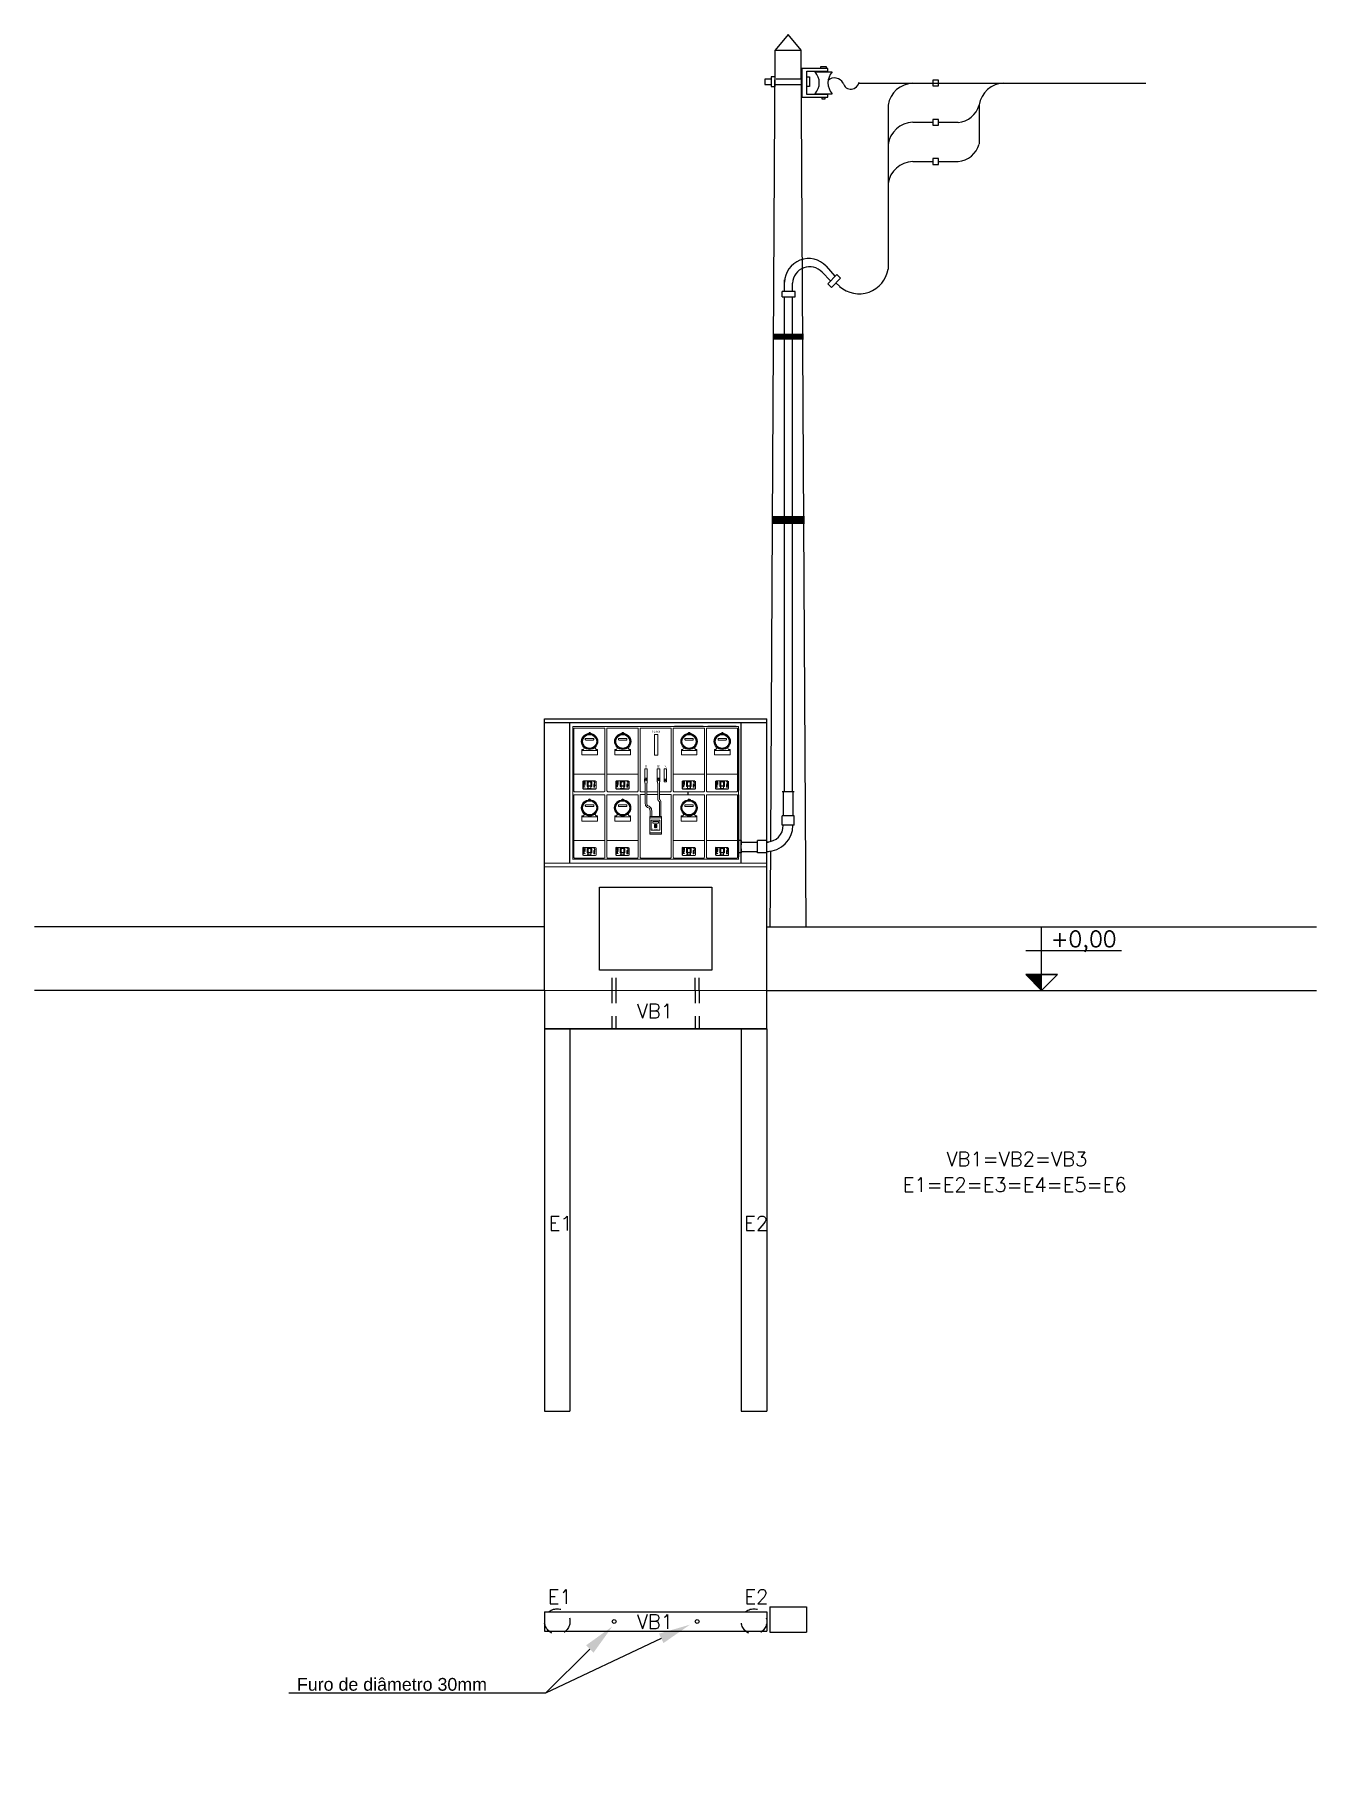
# Model space of a CAD drawing. Extents: x 0 to 11638, y -6007 to 0.
# Drawn here: x 9765.05 to 9775.11, y -3552.52 to -3539 of the extents above; entities that cross this region are included whole.
import ezdxf
from ezdxf import colors
from ezdxf.entities.mleader import LeaderData, LeaderLine
from ezdxf.math import Vec2, Vec3

# ---------------------------------------------------------------- set-up
doc = ezdxf.new("R2010")
doc.units = 0
doc.linetypes.add('CACHE', pattern=[0.375, 0.25, -0.125])
doc.linetypes.add('TRACEJP', pattern=[0.3, 0.2, -0.1])
doc.layers.get('0').update_dxf_attribs({"linetype": 'CONTINUOUS'})
for name, color, linetype, lineweight in [('ARQ - Alvenaria Média-Baixa', 252, 'CONTINUOUS', 20), ('ARQ - Textos', 4, 'CONTINUOUS', 5), ('Estrutural - Fundações', 6, 'CONTINUOUS', 30), ('LAYER 1', 7, 'CONTINUOUS', 20)]:
    doc.layers.add(name, color=color, linetype=linetype, lineweight=lineweight)
for name, color, linetype in [('ARQ - Desnível Terreno', 14, 'CONTINUOUS'), ('DETALHES', 4, 'CONTINUOUS'), ('Símbolos - Indicação Fachada Elevação Vista', 7, 'CONTINUOUS')]:
    doc.layers.add(name, color=color, linetype=linetype)
doc.styles.add('Calibri', font='calibri.ttf')
doc.styles.add('ROMANS', font='romans.shx', dxfattribs={"height": 0.3})
doc.styles.get("Standard").update_dxf_attribs({"font": 'arial.ttf', "height": 0.15})

msp = doc.modelspace()

# ---------------------------------------------------------------- texts
at = {"color": 5, "char_height": 0.02, "attachment_point": 7, "line_spacing_factor": 0.798, "style": 'Calibri'}
for s, insert, width in [('V', (9769.841, -3544.752), 0.03576), ('B', (9769.939, -3544.752), 0.03429), ('N', (9769.993, -3544.752), 0.04068)]:
    msp.add_mtext(s, dxfattribs=dict(at, insert=insert, width=width))
at = {"layer": 'ARQ - Textos', "char_height": 0.1125, "width": 4.64502, "attachment_point": 1, "style": 'ROMANS'}
for s, insert in [('VB1', (9769.778, -3546.605)), ('VB1=VB2=VB3', (9772.206, -3547.765)), ('E1=E2=E3=E4=E5=E6', (9771.864, -3547.967)), ('E1', (9769.086, -3548.27)), ('E2', (9770.62, -3548.27)), ('E1', (9769.079, -3551.2)), ('E2', (9770.622, -3551.2)), ('VB1', (9769.778, -3551.395))]:
    msp.add_mtext(s, dxfattribs=dict(at, insert=insert))
at = {"layer": 'LAYER 1', "color": 1, "insert": (9769.895, -3544.478), "char_height": 0.02, "width": 0.13623, "attachment_point": 7, "line_spacing_factor": 0.798, "style": 'Calibri'}
msp.add_mtext('Terra', dxfattribs=at)
at = {"layer": 'LAYER 1', "color": 7, "insert": (9769.896, -3545.241), "char_height": 0.014, "width": 0.0927, "attachment_point": 7, "line_spacing_factor": 0.798, "style": 'Calibri'}
msp.add_mtext('250A', dxfattribs=at)
at = {"layer": 'Símbolos - Indicação Fachada Elevação Vista', "lineweight": -2, "insert": (9773.025, -3546.033), "char_height": 0.125, "attachment_point": 1, "style": 'ROMANS'}
msp.add_mtext_dynamic_manual_height_columns('+0,00', width=1.32789, gutter_width=750, heights=[0], dxfattribs=at)

# ---------------------------------------------------------------- hatches: boundary and pattern name
at = {"layer": 'Símbolos - Indicação Fachada Elevação Vista', "lineweight": -2}
h = msp.add_hatch(color=256, dxfattribs=at)
h.dxf.hatch_style = 1
h.paths.add_polyline_path([(9772.953, -3546.375), (9772.828, -3546.375), (9772.953, -3546.5)])

# ---------------------------------------------------------------- linework, layer by layer
at = {"lineweight": -2}
for p, q in [((9769.054, -3546.5), (9769.054, -3544.368)), ((9769.054, -3544.368), (9770.797, -3544.368)), ((9770.797, -3546.5), (9770.797, -3544.368)), ((9769.054, -3544.398), (9770.797, -3544.398)), ((9769.254, -3545.5), (9769.254, -3544.398)), ((9770.597, -3545.5), (9770.597, -3544.398)), ((9770.18, -3544.965), (9770.18, -3544.941)), ((9770.597, -3545.41), (9770.597, -3545.335)), ((9769.486, -3546.34), (9769.486, -3545.69)), ((9769.486, -3545.69), (9770.366, -3545.69)), ((9770.366, -3545.69), (9770.366, -3546.34)), ((9770.366, -3546.34), (9769.486, -3546.34)), ((9769.054, -3546.8), (9769.054, -3549.8)), ((9769.254, -3546.8), (9769.254, -3549.8)), ((9770.597, -3546.8), (9770.597, -3549.8)), ((9770.797, -3546.8), (9770.797, -3549.8)), ((9769.054, -3549.8), (9769.254, -3549.8)), ((9770.597, -3549.8), (9770.797, -3549.8)), ((9770.822, -3551.335), (9770.822, -3551.535)), ((9770.822, -3551.335), (9770.822, -3551.535)), ((9770.822, -3551.335), (9771.109, -3551.335)), ((9771.109, -3551.335), (9771.109, -3551.535)), ((9770.822, -3551.535), (9771.109, -3551.535))]:
    msp.add_line(p, q, dxfattribs=at)
for p, q in [((9769.841, -3544.859), (9769.842, -3544.859)), ((9769.842, -3544.874), (9769.844, -3544.874)), ((9769.856, -3544.874), (9769.858, -3544.874)), ((9769.858, -3544.859), (9769.858, -3544.859)), ((9769.941, -3544.874), (9769.943, -3544.874)), ((9769.944, -3544.835), (9769.953, -3544.835)), ((9769.955, -3544.874), (9769.957, -3544.874)), ((9770.917, -3544.94), (9771.013, -3544.94)), ((9770.928, -3545.129), (9770.928, -3544.94)), ((9771.003, -3545.129), (9771.003, -3544.94)), ((9771.013, -3545.129), (9770.917, -3545.129)), ((9770.917, -3545.204), (9770.917, -3545.129)), ((9771.013, -3545.204), (9771.013, -3545.129)), ((9771.013, -3545.204), (9770.917, -3545.204)), ((9770.597, -3545.324), (9770.579, -3545.324)), ((9770.597, -3545.42), (9770.579, -3545.42)), ((9770.597, -3545.324), (9770.597, -3545.356)), ((9770.597, -3545.335), (9770.725, -3545.335)), ((9770.597, -3545.388), (9770.597, -3545.42)), ((9770.597, -3545.41), (9770.725, -3545.41)), ((9770.725, -3545.42), (9770.725, -3545.324)), ((9770.797, -3545.324), (9770.725, -3545.324)), ((9770.797, -3545.42), (9770.725, -3545.42)), ((9770.797, -3545.42), (9770.797, -3545.324)), ((9770.797, -3545.335), (9770.812, -3545.335)), ((9770.797, -3545.41), (9770.812, -3545.41))]:
    msp.add_line(p, q)
at = {"linetype": 'CACHE', "lineweight": -2, "ltscale": 0.125}
for p, q in [((9769.586, -3546.5), (9769.586, -3546.34)), ((9769.616, -3546.5), (9769.616, -3546.34)), ((9770.236, -3546.5), (9770.236, -3546.34)), ((9770.266, -3546.5), (9770.266, -3546.34))]:
    msp.add_line(p, q, dxfattribs=at)
for centre, radius in [((9769.408, -3544.546), 0.0627), ((9769.408, -3544.546), 0.0556), ((9769.668, -3544.546), 0.0627), ((9769.668, -3544.546), 0.0556), ((9770.188, -3544.546), 0.0627), ((9770.188, -3544.546), 0.0556), ((9770.448, -3544.546), 0.0627), ((9770.448, -3544.546), 0.0556), ((9769.85, -3544.847), 0.00476), ((9769.408, -3545.067), 0.0627), ((9769.408, -3545.067), 0.0556), ((9769.667, -3545.067), 0.0627), ((9769.667, -3545.067), 0.0556), ((9770.188, -3545.067), 0.0627), ((9770.188, -3545.067), 0.0556)]:
    msp.add_circle(centre, radius)
for radius in [0.205, 0.13]:
    msp.add_arc((9770.797, -3545.204), radius, 270.0261, 0.0261)
at = {"layer": 'ARQ - Alvenaria Média-Baixa', "lineweight": -2}
for p, q in [((9769.054, -3546), (9765.054, -3546)), ((9770.797, -3546), (9775.109, -3546))]:
    msp.add_line(p, q, dxfattribs=at)
at = {"layer": 'ARQ - Desnível Terreno', "lineweight": -2}
for p, q in [((9769.054, -3546.5), (9765.054, -3546.5)), ((9770.797, -3546.5), (9775.109, -3546.5))]:
    msp.add_line(p, q, dxfattribs=at)
at = {"layer": 'DETALHES', "color": 4}
for p, q in [((9770.965, -3539), (9770.863, -3539.123)), ((9771.068, -3539.123), (9770.965, -3539)), ((9770.842, -3542.834), (9770.863, -3539.123)), ((9770.863, -3539.123), (9771.068, -3539.123)), ((9771.088, -3542.834), (9771.068, -3539.123)), ((9770.849, -3541.35), (9771.086, -3541.35)), ((9770.849, -3541.353), (9771.086, -3541.353)), ((9770.849, -3541.357), (9771.086, -3541.357)), ((9770.849, -3541.363), (9771.086, -3541.363)), ((9770.849, -3541.368), (9771.086, -3541.368)), ((9770.849, -3541.374), (9771.086, -3541.374)), ((9770.849, -3541.379), (9771.086, -3541.379)), ((9770.849, -3541.384), (9771.086, -3541.384)), ((9770.849, -3541.388), (9771.086, -3541.388)), ((9770.828, -3545.331), (9770.842, -3542.834)), ((9770.838, -3542.781), (9771.093, -3542.781)), ((9770.838, -3542.787), (9771.093, -3542.787)), ((9770.838, -3542.791), (9771.093, -3542.791)), ((9770.838, -3542.798), (9771.093, -3542.798)), ((9770.838, -3542.803), (9771.093, -3542.803)), ((9770.838, -3542.808), (9771.093, -3542.808)), ((9770.838, -3542.813), (9771.093, -3542.813)), ((9770.838, -3542.818), (9771.093, -3542.818)), ((9770.838, -3542.824), (9771.093, -3542.824)), ((9770.838, -3542.828), (9771.093, -3542.828)), ((9770.838, -3542.834), (9771.093, -3542.834)), ((9771.106, -3546), (9771.088, -3542.834)), ((9770.824, -3546), (9770.828, -3545.407)), ((9770.822, -3546.5), (9771.109, -3546.5))]:
    msp.add_line(p, q, dxfattribs=at)
at = {"layer": 'DETALHES', "color": 2}
for p, q in [((9770.831, -3539.35), (9770.782, -3539.35)), ((9770.782, -3539.35), (9770.782, -3539.392)), ((9770.831, -3539.332), (9770.831, -3539.408)), ((9770.861, -3539.332), (9770.831, -3539.332)), ((9770.861, -3539.332), (9770.861, -3539.408)), ((9771.276, -3539.266), (9771.071, -3539.266)), ((9771.112, -3539.471), (9771.112, -3539.287)), ((9771.112, -3539.287), (9771.276, -3539.287)), ((9771.112, -3539.332), (9771.133, -3539.332)), ((9771.133, -3539.332), (9771.133, -3539.408)), ((9771.176, -3539.294), (9771.311, -3539.294)), ((9771.222, -3539.252), (9771.264, -3539.252)), ((9771.222, -3539.266), (9771.222, -3539.252)), ((9771.232, -3539.266), (9771.222, -3539.266)), ((9771.232, -3539.294), (9771.232, -3539.287)), ((9771.264, -3539.266), (9771.253, -3539.266)), ((9771.253, -3539.287), (9771.253, -3539.294)), ((9771.264, -3539.252), (9771.264, -3539.266)), ((9771.276, -3539.287), (9771.276, -3539.266)), ((9770.782, -3539.392), (9770.831, -3539.392)), ((9770.831, -3539.408), (9770.861, -3539.408)), ((9771.071, -3539.492), (9771.276, -3539.492)), ((9771.133, -3539.408), (9771.112, -3539.408)), ((9771.276, -3539.471), (9771.112, -3539.471)), ((9771.176, -3539.465), (9771.311, -3539.465)), ((9771.233, -3539.471), (9771.233, -3539.465)), ((9771.233, -3539.508), (9771.233, -3539.492)), ((9771.253, -3539.465), (9771.253, -3539.471)), ((9771.253, -3539.492), (9771.253, -3539.508)), ((9771.276, -3539.492), (9771.276, -3539.471)), ((9771.253, -3539.508), (9771.233, -3539.508)), ((9771.263, -3540.818), (9771.332, -3540.897)), ((9770.936, -3541.016), (9770.936, -3540.926)), ((9770.998, -3541.016), (9770.998, -3540.95)), ((9771.232, -3540.865), (9771.296, -3540.933)), ((9771.347, -3540.882), (9771.275, -3540.955)), ((9771.019, -3541.016), (9770.917, -3541.016)), ((9770.936, -3544.94), (9770.936, -3541.057)), ((9770.998, -3544.94), (9770.998, -3541.057))]:
    msp.add_line(p, q, dxfattribs=at)
at = {"layer": 'DETALHES', "color": 2, "linetype": 'TRACEJP'}
for p, q in [((9771.071, -3539.35), (9770.861, -3539.35)), ((9770.861, -3539.392), (9771.071, -3539.392)), ((9771.304, -3540.984), (9771.275, -3540.955)), ((9771.304, -3540.984), (9771.376, -3540.911)), ((9771.376, -3540.911), (9771.347, -3540.882)), ((9770.917, -3541.057), (9770.917, -3541.016)), ((9770.917, -3541.057), (9771.019, -3541.057)), ((9771.019, -3541.057), (9771.019, -3541.016))]:
    msp.add_line(p, q, dxfattribs=at)
at = {"layer": 'DETALHES'}
msp.add_line((9771.071, -3539.266), (9771.071, -3539.492), dxfattribs=at)
at = {"layer": 'DETALHES', "color": 6}
for p, q in [((9771.519, -3539.382), (9773.77, -3539.382)), ((9771.749, -3539.554), (9771.749, -3540.84)), ((9772.463, -3539.553), (9772.463, -3539.859)), ((9771.943, -3539.689), (9772.1, -3539.689)), ((9772.145, -3539.689), (9772.297, -3539.689)), ((9771.943, -3539.997), (9772.1, -3539.997)), ((9772.145, -3539.997), (9772.297, -3539.997)), ((9771.34, -3540.947), (9771.369, -3540.977))]:
    msp.add_line(p, q, dxfattribs=at)
at = {"layer": 'DETALHES', "color": 4}
for points in [[(9772.1, -3539.404), (9772.145, -3539.404), (9772.145, -3539.359), (9772.1, -3539.359)], [(9772.1, -3539.712), (9772.145, -3539.712), (9772.145, -3539.666), (9772.1, -3539.666)], [(9772.1, -3540.02), (9772.145, -3540.02), (9772.145, -3539.974), (9772.1, -3539.974)]]:
    msp.add_lwpolyline(points, close=True, dxfattribs=at)
at = {"layer": 'DETALHES', "color": 2}
for centre, radius, start, end in [((9771.082, -3539.379), 0.127, 317.5879, 42.4121), ((9771.404, -3539.379), 0.127, 137.5879, 222.4121), ((9771.125, -3540.947), 0.189, 42.9104, 178.8347), ((9771.133, -3540.957), 0.135, 43.0112, 176.896)]:
    msp.add_arc(centre, radius, start, end, dxfattribs=at)
at = {"layer": 'DETALHES', "color": 6}
for centre, radius, start, end in [((9771.329, -3539.417), 0.0759, 27.9973, 131.5838), ((9771.458, -3539.366), 0.0633, 194.6236, 353.4422), ((9771.949, -3539.584), 0.202, 91.6098, 171.4528), ((9772.663, -3539.583), 0.202, 91.6098, 171.4528), ((9772.282, -3539.502), 0.188, 274.6382, 344.0627), ((9771.948, -3539.89), 0.201, 91.4721, 171.9314), ((9772.282, -3539.809), 0.188, 274.6382, 344.4523), ((9771.948, -3540.199), 0.202, 91.6098, 171.4528), ((9771.521, -3540.803), 0.231, 228.7892, 350.6929)]:
    msp.add_arc(centre, radius, start, end, dxfattribs=at)
at = {"layer": 'Estrutural - Fundações', "lineweight": -2}
for p, q in [((9769.054, -3546.5), (9769.054, -3546.8)), ((9770.797, -3546.8), (9770.797, -3546.5)), ((9769.054, -3551.375), (9769.054, -3551.525)), ((9769.054, -3551.375), (9770.797, -3551.375)), ((9770.797, -3551.375), (9770.797, -3551.525)), ((9769.054, -3551.525), (9770.797, -3551.525))]:
    msp.add_line(p, q, dxfattribs=at)
at = {"layer": 'Estrutural - Fundações', "linetype": 'CACHE', "lineweight": -2, "ltscale": 0.125}
for p, q in [((9769.586, -3546.8), (9769.586, -3546.5)), ((9769.616, -3546.8), (9769.616, -3546.5)), ((9770.236, -3546.5), (9770.236, -3546.8)), ((9770.266, -3546.5), (9770.266, -3546.8))]:
    msp.add_line(p, q, dxfattribs=at)
at = {"layer": 'Estrutural - Fundações'}
msp.add_line((9770.797, -3546.8), (9769.054, -3546.8), dxfattribs=at)
at = {"layer": 'Estrutural - Fundações', "linetype": 'CACHE', "lineweight": -2, "ltscale": 0.25}
for centre in [(9769.154, -3551.45), (9770.697, -3551.45)]:
    msp.add_circle(centre, 0.1, dxfattribs=at)
at = {"layer": 'Estrutural - Fundações', "lineweight": -2}
for centre in [(9769.601, -3551.45), (9770.251, -3551.45)]:
    msp.add_circle(centre, 0.015, dxfattribs=at)
at = {"layer": 'LAYER 1', "color": 7}
for p, q in [((9769.276, -3544.428), (9769.536, -3544.428)), ((9769.536, -3544.428), (9769.276, -3544.428)), ((9769.276, -3544.428), (9769.276, -3544.949)), ((9769.276, -3544.428), (9769.277, -3544.428)), ((9769.286, -3544.443), (9769.284, -3544.443)), ((9769.284, -3544.443), (9769.284, -3544.444)), ((9769.284, -3544.473), (9769.284, -3544.444)), ((9769.284, -3544.473), (9769.284, -3544.932)), ((9769.368, -3544.443), (9769.285, -3544.443)), ((9769.286, -3544.443), (9769.378, -3544.443)), ((9769.286, -3544.443), (9769.526, -3544.443)), ((9769.368, -3544.443), (9769.378, -3544.443)), ((9769.423, -3544.443), (9769.378, -3544.443)), ((9769.401, -3544.48), (9769.397, -3544.484)), ((9769.405, -3544.477), (9769.401, -3544.48)), ((9769.41, -3544.477), (9769.405, -3544.477)), ((9769.407, -3544.476), (9769.406, -3544.477)), ((9769.407, -3544.476), (9769.406, -3544.477)), ((9769.408, -3544.476), (9769.407, -3544.476)), ((9769.408, -3544.476), (9769.407, -3544.476)), ((9769.409, -3544.476), (9769.408, -3544.476)), ((9769.409, -3544.476), (9769.408, -3544.476)), ((9769.409, -3544.477), (9769.409, -3544.476)), ((9769.409, -3544.477), (9769.409, -3544.476)), ((9769.416, -3544.48), (9769.41, -3544.477)), ((9769.419, -3544.484), (9769.416, -3544.48)), ((9769.423, -3544.443), (9769.434, -3544.443)), ((9769.423, -3544.443), (9769.526, -3544.443)), ((9769.527, -3544.443), (9769.434, -3544.443)), ((9769.528, -3544.443), (9769.526, -3544.443)), ((9769.528, -3544.444), (9769.528, -3544.443)), ((9769.528, -3544.444), (9769.528, -3544.473)), ((9769.528, -3544.932), (9769.528, -3544.473)), ((9769.537, -3544.428), (9769.536, -3544.428)), ((9769.537, -3544.428), (9769.796, -3544.428)), ((9769.796, -3544.428), (9769.537, -3544.428)), ((9769.546, -3544.443), (9769.544, -3544.443)), ((9769.544, -3544.443), (9769.544, -3544.444)), ((9769.544, -3544.473), (9769.544, -3544.444)), ((9769.544, -3544.473), (9769.544, -3544.932)), ((9769.629, -3544.443), (9769.545, -3544.443)), ((9769.546, -3544.443), (9769.638, -3544.443)), ((9769.546, -3544.443), (9769.787, -3544.443)), ((9769.629, -3544.443), (9769.638, -3544.443)), ((9769.683, -3544.443), (9769.638, -3544.443)), ((9769.661, -3544.48), (9769.657, -3544.484)), ((9769.665, -3544.477), (9769.661, -3544.48)), ((9769.67, -3544.477), (9769.665, -3544.477)), ((9769.667, -3544.476), (9769.666, -3544.477)), ((9769.667, -3544.476), (9769.666, -3544.477)), ((9769.668, -3544.476), (9769.667, -3544.476)), ((9769.668, -3544.476), (9769.667, -3544.476)), ((9769.669, -3544.476), (9769.668, -3544.476)), ((9769.669, -3544.476), (9769.668, -3544.476)), ((9769.669, -3544.477), (9769.669, -3544.476)), ((9769.669, -3544.477), (9769.669, -3544.476)), ((9769.676, -3544.48), (9769.67, -3544.477)), ((9769.679, -3544.484), (9769.676, -3544.48)), ((9769.683, -3544.443), (9769.694, -3544.443)), ((9769.683, -3544.443), (9769.787, -3544.443)), ((9769.787, -3544.443), (9769.694, -3544.443)), ((9769.788, -3544.443), (9769.787, -3544.443)), ((9769.788, -3544.444), (9769.788, -3544.443)), ((9769.788, -3544.444), (9769.788, -3544.473)), ((9769.788, -3544.932), (9769.788, -3544.473)), ((9769.796, -3544.428), (9770.055, -3544.428)), ((9769.796, -3544.428), (9769.796, -3544.428)), ((9769.806, -3544.443), (9769.804, -3544.443)), ((9769.804, -3544.443), (9769.804, -3544.444)), ((9769.804, -3544.445), (9769.804, -3544.444)), ((9769.804, -3544.444), (9769.804, -3544.473)), ((9769.804, -3544.444), (9769.804, -3544.445)), ((9769.804, -3544.454), (9769.804, -3544.445)), ((9769.804, -3544.473), (9769.804, -3544.936)), ((9770.047, -3544.443), (9769.805, -3544.443)), ((9769.806, -3544.443), (9769.805, -3544.443)), ((9770.047, -3544.443), (9769.806, -3544.443)), ((9769.806, -3544.443), (9769.815, -3544.443)), ((9769.815, -3544.443), (9769.816, -3544.443)), ((9769.816, -3544.443), (9769.822, -3544.443)), ((9769.823, -3544.443), (9769.824, -3544.443)), ((9769.825, -3544.443), (9769.827, -3544.443)), ((9769.827, -3544.443), (9769.834, -3544.443)), ((9769.835, -3544.443), (9769.837, -3544.443)), ((9769.838, -3544.443), (9769.839, -3544.443)), ((9769.841, -3544.443), (9769.847, -3544.443)), ((9769.848, -3544.443), (9769.85, -3544.443)), ((9769.85, -3544.443), (9769.852, -3544.443)), ((9769.853, -3544.443), (9769.86, -3544.443)), ((9769.861, -3544.443), (9769.862, -3544.443)), ((9769.863, -3544.443), (9769.865, -3544.443)), ((9769.866, -3544.443), (9769.872, -3544.443)), ((9769.874, -3544.443), (9769.875, -3544.443)), ((9769.876, -3544.443), (9769.877, -3544.443)), ((9769.879, -3544.443), (9769.885, -3544.443)), ((9769.886, -3544.443), (9769.888, -3544.443)), ((9769.889, -3544.443), (9769.89, -3544.443)), ((9769.891, -3544.443), (9769.898, -3544.443)), ((9769.899, -3544.443), (9769.901, -3544.443)), ((9769.901, -3544.443), (9769.903, -3544.443)), ((9769.904, -3544.443), (9769.91, -3544.443)), ((9769.912, -3544.443), (9769.913, -3544.443)), ((9769.914, -3544.443), (9769.916, -3544.443)), ((9769.916, -3544.443), (9769.923, -3544.443)), ((9769.917, -3544.654), (9769.917, -3544.491)), ((9769.944, -3544.491), (9769.917, -3544.491)), ((9769.924, -3544.443), (9769.926, -3544.443)), ((9769.927, -3544.443), (9769.928, -3544.443)), ((9769.929, -3544.443), (9769.935, -3544.443)), ((9769.937, -3544.443), (9769.939, -3544.443)), ((9769.939, -3544.443), (9769.941, -3544.443)), ((9769.942, -3544.443), (9769.948, -3544.443)), ((9769.944, -3544.654), (9769.944, -3544.491)), ((9769.95, -3544.443), (9769.951, -3544.443)), ((9769.952, -3544.443), (9769.954, -3544.443)), ((9769.955, -3544.443), (9769.961, -3544.443)), ((9769.962, -3544.443), (9769.964, -3544.443)), ((9769.965, -3544.443), (9769.966, -3544.443)), ((9769.967, -3544.443), (9769.974, -3544.443)), ((9769.975, -3544.443), (9769.977, -3544.443)), ((9769.978, -3544.443), (9769.979, -3544.443)), ((9769.98, -3544.443), (9769.986, -3544.443)), ((9769.988, -3544.443), (9769.989, -3544.443)), ((9769.99, -3544.443), (9769.992, -3544.443)), ((9769.993, -3544.443), (9769.999, -3544.443)), ((9770.001, -3544.443), (9770.002, -3544.443)), ((9770.003, -3544.443), (9770.005, -3544.443)), ((9770.005, -3544.443), (9770.012, -3544.443)), ((9770.013, -3544.443), (9770.015, -3544.443)), ((9770.016, -3544.443), (9770.017, -3544.443)), ((9770.018, -3544.443), (9770.024, -3544.443)), ((9770.026, -3544.443), (9770.028, -3544.443)), ((9770.028, -3544.443), (9770.03, -3544.443)), ((9770.031, -3544.443), (9770.037, -3544.443)), ((9770.037, -3544.443), (9770.038, -3544.443)), ((9770.038, -3544.443), (9770.047, -3544.443)), ((9770.048, -3544.443), (9770.047, -3544.443)), ((9770.047, -3544.443), (9770.047, -3544.443)), ((9770.048, -3544.444), (9770.048, -3544.443)), ((9770.048, -3544.444), (9770.048, -3544.445)), ((9770.048, -3544.473), (9770.048, -3544.444)), ((9770.048, -3544.445), (9770.048, -3544.454)), ((9770.048, -3544.473), (9770.048, -3544.933)), ((9770.056, -3544.428), (9770.055, -3544.428)), ((9770.057, -3544.428), (9770.056, -3544.428)), ((9770.057, -3544.428), (9770.316, -3544.428)), ((9770.316, -3544.428), (9770.057, -3544.428)), ((9770.066, -3544.443), (9770.064, -3544.443)), ((9770.064, -3544.443), (9770.064, -3544.444)), ((9770.064, -3544.473), (9770.064, -3544.444)), ((9770.064, -3544.473), (9770.064, -3544.932)), ((9770.149, -3544.443), (9770.065, -3544.443)), ((9770.066, -3544.443), (9770.158, -3544.443)), ((9770.066, -3544.443), (9770.307, -3544.443)), ((9770.074, -3544.426), (9770.074, -3544.428)), ((9770.078, -3544.426), (9770.074, -3544.426)), ((9770.078, -3544.428), (9770.078, -3544.426)), ((9770.078, -3544.426), (9770.295, -3544.426)), ((9770.149, -3544.443), (9770.158, -3544.443)), ((9770.203, -3544.443), (9770.158, -3544.443)), ((9770.181, -3544.48), (9770.177, -3544.484)), ((9770.186, -3544.477), (9770.181, -3544.48)), ((9770.187, -3544.476), (9770.186, -3544.477)), ((9770.187, -3544.476), (9770.186, -3544.477)), ((9770.19, -3544.477), (9770.186, -3544.477)), ((9770.188, -3544.476), (9770.187, -3544.476)), ((9770.188, -3544.476), (9770.187, -3544.476)), ((9770.19, -3544.476), (9770.188, -3544.476)), ((9770.19, -3544.476), (9770.188, -3544.476)), ((9770.19, -3544.477), (9770.19, -3544.476)), ((9770.19, -3544.477), (9770.19, -3544.476)), ((9770.196, -3544.48), (9770.19, -3544.477)), ((9770.199, -3544.484), (9770.196, -3544.48)), ((9770.203, -3544.443), (9770.214, -3544.443)), ((9770.203, -3544.443), (9770.307, -3544.443)), ((9770.308, -3544.443), (9770.214, -3544.443)), ((9770.295, -3544.426), (9770.295, -3544.428)), ((9770.298, -3544.426), (9770.295, -3544.426)), ((9770.298, -3544.428), (9770.298, -3544.426)), ((9770.308, -3544.443), (9770.307, -3544.443)), ((9770.308, -3544.444), (9770.308, -3544.443)), ((9770.308, -3544.444), (9770.308, -3544.473)), ((9770.308, -3544.932), (9770.308, -3544.473)), ((9770.317, -3544.428), (9770.316, -3544.428)), ((9770.317, -3544.428), (9770.576, -3544.428)), ((9770.576, -3544.428), (9770.317, -3544.428)), ((9770.409, -3544.443), (9770.325, -3544.443)), ((9770.326, -3544.443), (9770.325, -3544.443)), ((9770.325, -3544.443), (9770.325, -3544.444)), ((9770.325, -3544.473), (9770.325, -3544.444)), ((9770.325, -3544.473), (9770.325, -3544.932)), ((9770.326, -3544.443), (9770.418, -3544.443)), ((9770.326, -3544.443), (9770.567, -3544.443)), ((9770.334, -3544.426), (9770.334, -3544.428)), ((9770.337, -3544.426), (9770.334, -3544.426)), ((9770.337, -3544.428), (9770.337, -3544.426)), ((9770.337, -3544.426), (9770.555, -3544.426)), ((9770.409, -3544.443), (9770.418, -3544.443)), ((9770.464, -3544.443), (9770.418, -3544.443)), ((9770.441, -3544.48), (9770.437, -3544.484)), ((9770.446, -3544.477), (9770.441, -3544.48)), ((9770.447, -3544.476), (9770.446, -3544.477)), ((9770.447, -3544.476), (9770.446, -3544.477)), ((9770.45, -3544.477), (9770.446, -3544.477)), ((9770.448, -3544.476), (9770.447, -3544.476)), ((9770.448, -3544.476), (9770.447, -3544.476)), ((9770.45, -3544.476), (9770.448, -3544.476)), ((9770.45, -3544.476), (9770.448, -3544.476)), ((9770.45, -3544.477), (9770.45, -3544.476)), ((9770.45, -3544.477), (9770.45, -3544.476)), ((9770.456, -3544.48), (9770.45, -3544.477)), ((9770.459, -3544.484), (9770.456, -3544.48)), ((9770.464, -3544.443), (9770.474, -3544.443)), ((9770.464, -3544.443), (9770.567, -3544.443)), ((9770.568, -3544.443), (9770.474, -3544.443)), ((9770.555, -3544.426), (9770.556, -3544.428)), ((9770.558, -3544.426), (9770.555, -3544.426)), ((9770.558, -3544.428), (9770.558, -3544.426)), ((9770.568, -3544.443), (9770.567, -3544.443)), ((9770.568, -3544.444), (9770.568, -3544.443)), ((9770.568, -3544.444), (9770.568, -3544.473)), ((9770.568, -3544.932), (9770.568, -3544.473)), ((9770.576, -3544.428), (9770.576, -3544.949)), ((9770.576, -3544.428), (9770.576, -3544.949)), ((9770.576, -3544.428), (9770.576, -3544.949)), ((9770.576, -3544.428), (9770.576, -3544.428)), ((9770.576, -3544.428), (9770.576, -3544.949)), ((9770.576, -3544.428), (9770.576, -3544.428)), ((9770.576, -3544.446), (9770.579, -3544.446)), ((9770.579, -3544.446), (9770.576, -3544.446)), ((9770.579, -3544.446), (9770.579, -3544.669)), ((9770.579, -3544.446), (9770.579, -3544.67)), ((9769.359, -3544.608), (9769.347, -3544.608)), ((9769.347, -3544.608), (9769.347, -3544.65)), ((9769.347, -3544.616), (9769.469, -3544.616)), ((9769.347, -3544.65), (9769.347, -3544.616)), ((9769.367, -3544.594), (9769.359, -3544.608)), ((9769.375, -3544.523), (9769.374, -3544.526)), ((9769.374, -3544.531), (9769.374, -3544.526)), ((9769.374, -3544.531), (9769.375, -3544.533)), ((9769.377, -3544.523), (9769.375, -3544.523)), ((9769.375, -3544.533), (9769.377, -3544.534)), ((9769.378, -3544.522), (9769.377, -3544.523)), ((9769.377, -3544.534), (9769.378, -3544.535)), ((9769.378, -3544.522), (9769.437, -3544.522)), ((9769.437, -3544.535), (9769.378, -3544.535)), ((9769.439, -3544.523), (9769.437, -3544.522)), ((9769.437, -3544.535), (9769.439, -3544.534)), ((9769.44, -3544.523), (9769.439, -3544.523)), ((9769.439, -3544.534), (9769.44, -3544.533)), ((9769.441, -3544.526), (9769.44, -3544.523)), ((9769.44, -3544.533), (9769.441, -3544.531)), ((9769.441, -3544.526), (9769.441, -3544.531)), ((9769.458, -3544.608), (9769.448, -3544.594)), ((9769.469, -3544.608), (9769.458, -3544.608)), ((9769.469, -3544.65), (9769.469, -3544.608)), ((9769.469, -3544.616), (9769.469, -3544.65)), ((9769.619, -3544.608), (9769.607, -3544.608)), ((9769.607, -3544.608), (9769.607, -3544.65)), ((9769.607, -3544.616), (9769.729, -3544.616)), ((9769.607, -3544.65), (9769.607, -3544.616)), ((9769.627, -3544.594), (9769.619, -3544.608)), ((9769.635, -3544.523), (9769.634, -3544.526)), ((9769.634, -3544.531), (9769.634, -3544.526)), ((9769.634, -3544.531), (9769.635, -3544.533)), ((9769.637, -3544.523), (9769.635, -3544.523)), ((9769.635, -3544.533), (9769.637, -3544.534)), ((9769.638, -3544.522), (9769.637, -3544.523)), ((9769.637, -3544.534), (9769.638, -3544.535)), ((9769.638, -3544.522), (9769.697, -3544.522)), ((9769.697, -3544.535), (9769.638, -3544.535)), ((9769.699, -3544.523), (9769.697, -3544.522)), ((9769.697, -3544.535), (9769.699, -3544.534)), ((9769.7, -3544.523), (9769.699, -3544.523)), ((9769.699, -3544.534), (9769.7, -3544.533)), ((9769.701, -3544.526), (9769.7, -3544.523)), ((9769.7, -3544.533), (9769.701, -3544.531)), ((9769.701, -3544.526), (9769.701, -3544.531)), ((9769.718, -3544.608), (9769.708, -3544.594)), ((9769.729, -3544.608), (9769.718, -3544.608)), ((9769.729, -3544.65), (9769.729, -3544.608)), ((9769.729, -3544.616), (9769.729, -3544.65)), ((9770.139, -3544.608), (9770.128, -3544.608)), ((9770.128, -3544.608), (9770.128, -3544.65)), ((9770.128, -3544.616), (9770.249, -3544.616)), ((9770.128, -3544.65), (9770.128, -3544.616)), ((9770.148, -3544.594), (9770.139, -3544.608)), ((9770.157, -3544.523), (9770.155, -3544.523)), ((9770.155, -3544.523), (9770.155, -3544.526)), ((9770.155, -3544.531), (9770.155, -3544.526)), ((9770.155, -3544.531), (9770.155, -3544.533)), ((9770.155, -3544.533), (9770.157, -3544.534)), ((9770.159, -3544.522), (9770.157, -3544.523)), ((9770.157, -3544.534), (9770.159, -3544.535)), ((9770.159, -3544.522), (9770.217, -3544.522)), ((9770.217, -3544.535), (9770.159, -3544.535)), ((9770.219, -3544.523), (9770.217, -3544.522)), ((9770.217, -3544.535), (9770.219, -3544.534)), ((9770.221, -3544.523), (9770.219, -3544.523)), ((9770.219, -3544.534), (9770.221, -3544.533)), ((9770.221, -3544.526), (9770.221, -3544.523)), ((9770.221, -3544.526), (9770.221, -3544.531)), ((9770.221, -3544.533), (9770.221, -3544.531)), ((9770.238, -3544.608), (9770.229, -3544.594)), ((9770.249, -3544.608), (9770.238, -3544.608)), ((9770.249, -3544.65), (9770.249, -3544.608)), ((9770.249, -3544.616), (9770.249, -3544.65)), ((9770.399, -3544.608), (9770.388, -3544.608)), ((9770.388, -3544.608), (9770.388, -3544.65)), ((9770.388, -3544.616), (9770.509, -3544.616)), ((9770.388, -3544.65), (9770.388, -3544.616)), ((9770.408, -3544.594), (9770.399, -3544.608)), ((9770.416, -3544.523), (9770.415, -3544.526)), ((9770.415, -3544.531), (9770.415, -3544.526)), ((9770.415, -3544.531), (9770.416, -3544.533)), ((9770.417, -3544.523), (9770.416, -3544.523)), ((9770.416, -3544.533), (9770.417, -3544.534)), ((9770.419, -3544.522), (9770.417, -3544.523)), ((9770.417, -3544.534), (9770.419, -3544.535)), ((9770.419, -3544.522), (9770.477, -3544.522)), ((9770.477, -3544.535), (9770.419, -3544.535)), ((9770.479, -3544.523), (9770.477, -3544.522)), ((9770.477, -3544.535), (9770.479, -3544.534)), ((9770.481, -3544.523), (9770.479, -3544.523)), ((9770.479, -3544.534), (9770.481, -3544.533)), ((9770.481, -3544.526), (9770.481, -3544.523)), ((9770.481, -3544.526), (9770.481, -3544.531)), ((9770.481, -3544.533), (9770.481, -3544.531)), ((9770.498, -3544.608), (9770.489, -3544.594)), ((9770.509, -3544.608), (9770.498, -3544.608)), ((9770.509, -3544.65), (9770.509, -3544.608)), ((9770.509, -3544.616), (9770.509, -3544.65)), ((9769.469, -3544.65), (9769.347, -3544.65)), ((9769.729, -3544.65), (9769.607, -3544.65)), ((9769.84, -3544.76), (9769.859, -3544.76)), ((9769.84, -3544.839), (9769.84, -3544.76)), ((9769.859, -3544.839), (9769.859, -3544.76)), ((9769.917, -3544.654), (9769.944, -3544.654)), ((9769.958, -3544.76), (9769.939, -3544.76)), ((9769.939, -3544.839), (9769.939, -3544.76)), ((9769.958, -3544.839), (9769.958, -3544.76)), ((9770.012, -3544.76), (9769.993, -3544.76)), ((9769.993, -3544.862), (9769.993, -3544.76)), ((9770.012, -3544.862), (9770.012, -3544.76)), ((9770.249, -3544.65), (9770.128, -3544.65)), ((9770.509, -3544.65), (9770.388, -3544.65)), ((9770.579, -3544.669), (9770.576, -3544.669)), ((9770.576, -3544.67), (9770.579, -3544.67)), ((9770.576, -3544.673), (9770.579, -3544.673)), ((9770.579, -3544.703), (9770.576, -3544.703)), ((9770.576, -3544.707), (9770.579, -3544.707)), ((9770.579, -3544.707), (9770.576, -3544.707)), ((9770.579, -3544.756), (9770.576, -3544.756)), ((9770.579, -3544.758), (9770.576, -3544.758)), ((9770.576, -3544.759), (9770.579, -3544.759)), ((9770.576, -3544.761), (9770.579, -3544.761)), ((9770.579, -3544.673), (9770.579, -3544.703)), ((9770.579, -3544.707), (9770.579, -3544.758)), ((9770.579, -3544.707), (9770.579, -3544.932)), ((9770.579, -3544.759), (9770.579, -3544.756)), ((9770.579, -3544.761), (9770.579, -3544.758)), ((9770.579, -3544.759), (9770.579, -3544.93)), ((9770.579, -3544.761), (9770.579, -3544.932)), ((9769.284, -3544.802), (9769.284, -3544.8)), ((9769.284, -3544.8), (9769.284, -3544.8)), ((9769.284, -3544.806), (9769.284, -3544.805)), ((9769.284, -3544.808), (9769.284, -3544.806)), ((9769.284, -3544.839), (9769.284, -3544.837)), ((9769.284, -3544.839), (9769.284, -3544.839)), ((9769.354, -3544.858), (9769.36, -3544.854)), ((9769.355, -3544.858), (9769.354, -3544.858)), ((9769.354, -3544.858), (9769.354, -3544.915)), ((9769.36, -3544.854), (9769.355, -3544.858)), ((9769.355, -3544.915), (9769.355, -3544.858)), ((9769.357, -3544.914), (9769.357, -3544.859)), ((9769.453, -3544.856), (9769.36, -3544.856)), ((9769.453, -3544.856), (9769.36, -3544.856)), ((9769.361, -3544.869), (9769.361, -3544.871)), ((9769.361, -3544.892), (9769.361, -3544.893)), ((9769.363, -3544.863), (9769.363, -3544.862)), ((9769.363, -3544.862), (9769.364, -3544.862)), ((9769.363, -3544.863), (9769.363, -3544.862)), ((9769.363, -3544.862), (9769.364, -3544.862)), ((9769.363, -3544.863), (9769.363, -3544.878)), ((9769.363, -3544.878), (9769.363, -3544.863)), ((9769.366, -3544.864), (9769.363, -3544.864)), ((9769.366, -3544.877), (9769.363, -3544.877)), ((9769.363, -3544.879), (9769.363, -3544.878)), ((9769.363, -3544.879), (9769.363, -3544.878)), ((9769.364, -3544.881), (9769.363, -3544.879)), ((9769.364, -3544.88), (9769.363, -3544.879)), ((9769.363, -3544.889), (9769.363, -3544.887)), ((9769.363, -3544.887), (9769.364, -3544.887)), ((9769.363, -3544.889), (9769.363, -3544.887)), ((9769.363, -3544.887), (9769.364, -3544.887)), ((9769.363, -3544.889), (9769.363, -3544.904)), ((9769.363, -3544.904), (9769.363, -3544.889)), ((9769.366, -3544.889), (9769.363, -3544.889)), ((9769.366, -3544.902), (9769.363, -3544.902)), ((9769.363, -3544.905), (9769.363, -3544.904)), ((9769.363, -3544.905), (9769.363, -3544.904)), ((9769.364, -3544.905), (9769.363, -3544.905)), ((9769.364, -3544.905), (9769.363, -3544.905)), ((9769.364, -3544.862), (9769.364, -3544.861)), ((9769.364, -3544.862), (9769.364, -3544.861)), ((9769.364, -3544.88), (9769.364, -3544.881)), ((9769.364, -3544.88), (9769.364, -3544.88)), ((9769.371, -3544.88), (9769.364, -3544.88)), ((9769.364, -3544.881), (9769.371, -3544.881)), ((9769.364, -3544.887), (9769.364, -3544.886)), ((9769.364, -3544.886), (9769.364, -3544.886)), ((9769.364, -3544.887), (9769.364, -3544.886)), ((9769.364, -3544.886), (9769.364, -3544.886)), ((9769.364, -3544.905), (9769.364, -3544.905)), ((9769.364, -3544.905), (9769.364, -3544.905)), ((9769.364, -3544.905), (9769.364, -3544.905)), ((9769.364, -3544.905), (9769.364, -3544.905)), ((9769.366, -3544.877), (9769.366, -3544.864)), ((9769.366, -3544.902), (9769.366, -3544.889)), ((9769.371, -3544.861), (9769.372, -3544.862)), ((9769.371, -3544.861), (9769.372, -3544.862)), ((9769.372, -3544.88), (9769.371, -3544.881)), ((9769.371, -3544.881), (9769.371, -3544.88)), ((9769.372, -3544.88), (9769.371, -3544.88)), ((9769.371, -3544.886), (9769.372, -3544.886)), ((9769.371, -3544.886), (9769.372, -3544.886)), ((9769.372, -3544.905), (9769.371, -3544.905)), ((9769.372, -3544.905), (9769.371, -3544.905)), ((9769.372, -3544.862), (9769.372, -3544.862)), ((9769.372, -3544.862), (9769.372, -3544.863)), ((9769.372, -3544.862), (9769.372, -3544.862)), ((9769.372, -3544.862), (9769.372, -3544.863)), ((9769.372, -3544.878), (9769.372, -3544.863)), ((9769.372, -3544.863), (9769.372, -3544.878)), ((9769.372, -3544.878), (9769.372, -3544.88)), ((9769.372, -3544.878), (9769.372, -3544.879)), ((9769.372, -3544.879), (9769.372, -3544.88)), ((9769.372, -3544.88), (9769.372, -3544.88)), ((9769.372, -3544.886), (9769.372, -3544.887)), ((9769.372, -3544.886), (9769.372, -3544.887)), ((9769.372, -3544.887), (9769.372, -3544.889)), ((9769.372, -3544.887), (9769.372, -3544.887)), ((9769.372, -3544.887), (9769.372, -3544.889)), ((9769.372, -3544.904), (9769.372, -3544.905)), ((9769.372, -3544.904), (9769.372, -3544.905)), ((9769.372, -3544.905), (9769.372, -3544.905)), ((9769.372, -3544.905), (9769.372, -3544.905)), ((9769.372, -3544.905), (9769.372, -3544.905)), ((9769.393, -3544.859), (9769.388, -3544.859)), ((9769.388, -3544.859), (9769.388, -3544.899)), ((9769.393, -3544.899), (9769.388, -3544.899)), ((9769.393, -3544.86), (9769.389, -3544.86)), ((9769.389, -3544.86), (9769.394, -3544.86)), ((9769.394, -3544.899), (9769.389, -3544.899)), ((9769.389, -3544.899), (9769.395, -3544.899)), ((9769.393, -3544.859), (9769.393, -3544.86)), ((9769.396, -3544.859), (9769.393, -3544.859)), ((9769.396, -3544.86), (9769.394, -3544.86)), ((9769.394, -3544.86), (9769.394, -3544.899)), ((9769.394, -3544.899), (9769.396, -3544.899)), ((9769.396, -3544.899), (9769.395, -3544.899)), ((9769.395, -3544.899), (9769.395, -3544.917)), ((9769.396, -3544.86), (9769.396, -3544.859)), ((9769.396, -3544.859), (9769.396, -3544.861)), ((9769.396, -3544.867), (9769.396, -3544.86)), ((9769.417, -3544.861), (9769.396, -3544.861)), ((9769.396, -3544.861), (9769.409, -3544.861)), ((9769.396, -3544.865), (9769.396, -3544.863)), ((9769.396, -3544.863), (9769.404, -3544.863)), ((9769.396, -3544.863), (9769.417, -3544.863)), ((9769.398, -3544.865), (9769.396, -3544.865)), ((9769.396, -3544.865), (9769.398, -3544.865)), ((9769.396, -3544.899), (9769.396, -3544.867)), ((9769.398, -3544.868), (9769.396, -3544.867)), ((9769.396, -3544.868), (9769.396, -3544.867)), ((9769.396, -3544.891), (9769.396, -3544.868)), ((9769.398, -3544.868), (9769.396, -3544.868)), ((9769.398, -3544.891), (9769.396, -3544.891)), ((9769.396, -3544.891), (9769.398, -3544.891)), ((9769.396, -3544.896), (9769.396, -3544.893)), ((9769.396, -3544.893), (9769.398, -3544.894)), ((9769.398, -3544.894), (9769.396, -3544.894)), ((9769.396, -3544.895), (9769.417, -3544.895)), ((9769.404, -3544.896), (9769.396, -3544.896)), ((9769.396, -3544.897), (9769.404, -3544.898)), ((9769.396, -3544.914), (9769.396, -3544.897)), ((9769.417, -3544.898), (9769.396, -3544.898)), ((9769.396, -3544.899), (9769.396, -3544.917)), ((9769.398, -3544.868), (9769.398, -3544.865)), ((9769.398, -3544.894), (9769.398, -3544.891)), ((9769.404, -3544.863), (9769.404, -3544.861)), ((9769.409, -3544.863), (9769.404, -3544.863)), ((9769.404, -3544.898), (9769.404, -3544.896)), ((9769.404, -3544.896), (9769.409, -3544.896)), ((9769.409, -3544.898), (9769.404, -3544.898)), ((9769.417, -3544.861), (9769.409, -3544.861)), ((9769.409, -3544.861), (9769.409, -3544.863)), ((9769.409, -3544.863), (9769.417, -3544.863)), ((9769.417, -3544.896), (9769.409, -3544.896)), ((9769.409, -3544.896), (9769.409, -3544.898)), ((9769.409, -3544.898), (9769.417, -3544.897)), ((9769.417, -3544.865), (9769.415, -3544.865)), ((9769.415, -3544.865), (9769.415, -3544.868)), ((9769.415, -3544.865), (9769.417, -3544.865)), ((9769.415, -3544.868), (9769.417, -3544.867)), ((9769.417, -3544.868), (9769.415, -3544.868)), ((9769.417, -3544.891), (9769.415, -3544.891)), ((9769.415, -3544.891), (9769.415, -3544.894)), ((9769.415, -3544.891), (9769.417, -3544.891)), ((9769.417, -3544.893), (9769.415, -3544.894)), ((9769.415, -3544.894), (9769.417, -3544.894)), ((9769.42, -3544.859), (9769.417, -3544.859)), ((9769.417, -3544.859), (9769.417, -3544.86)), ((9769.417, -3544.859), (9769.417, -3544.861)), ((9769.419, -3544.86), (9769.417, -3544.86)), ((9769.417, -3544.86), (9769.417, -3544.899)), ((9769.417, -3544.863), (9769.417, -3544.865)), ((9769.417, -3544.867), (9769.417, -3544.891)), ((9769.417, -3544.894), (9769.417, -3544.893)), ((9769.417, -3544.894), (9769.417, -3544.896)), ((9769.417, -3544.897), (9769.417, -3544.914)), ((9769.417, -3544.899), (9769.419, -3544.899)), ((9769.418, -3544.899), (9769.417, -3544.899)), ((9769.417, -3544.899), (9769.417, -3544.917)), ((9769.418, -3544.899), (9769.424, -3544.899)), ((9769.418, -3544.914), (9769.418, -3544.899)), ((9769.418, -3544.899), (9769.418, -3544.917)), ((9769.419, -3544.899), (9769.419, -3544.86)), ((9769.419, -3544.86), (9769.424, -3544.86)), ((9769.419, -3544.899), (9769.424, -3544.899)), ((9769.42, -3544.86), (9769.42, -3544.859)), ((9769.42, -3544.859), (9769.425, -3544.859)), ((9769.424, -3544.86), (9769.42, -3544.86)), ((9769.425, -3544.899), (9769.42, -3544.899)), ((9769.424, -3544.899), (9769.424, -3544.86)), ((9769.424, -3544.899), (9769.424, -3544.86)), ((9769.425, -3544.859), (9769.425, -3544.899)), ((9769.441, -3544.863), (9769.441, -3544.862)), ((9769.441, -3544.862), (9769.442, -3544.862)), ((9769.441, -3544.863), (9769.441, -3544.862)), ((9769.441, -3544.862), (9769.442, -3544.862)), ((9769.441, -3544.88), (9769.441, -3544.878)), ((9769.441, -3544.88), (9769.441, -3544.878)), ((9769.442, -3544.88), (9769.441, -3544.88)), ((9769.442, -3544.88), (9769.441, -3544.88)), ((9769.441, -3544.887), (9769.442, -3544.886)), ((9769.441, -3544.887), (9769.442, -3544.886)), ((9769.441, -3544.889), (9769.441, -3544.887)), ((9769.441, -3544.889), (9769.441, -3544.887)), ((9769.441, -3544.889), (9769.441, -3544.904)), ((9769.441, -3544.904), (9769.441, -3544.889)), ((9769.441, -3544.905), (9769.441, -3544.904)), ((9769.441, -3544.905), (9769.441, -3544.904)), ((9769.442, -3544.905), (9769.441, -3544.905)), ((9769.442, -3544.905), (9769.441, -3544.905)), ((9769.449, -3544.861), (9769.442, -3544.861)), ((9769.442, -3544.861), (9769.442, -3544.862)), ((9769.442, -3544.862), (9769.442, -3544.861)), ((9769.442, -3544.862), (9769.442, -3544.861)), ((9769.442, -3544.862), (9769.449, -3544.862)), ((9769.449, -3544.88), (9769.442, -3544.88)), ((9769.442, -3544.88), (9769.442, -3544.881)), ((9769.442, -3544.881), (9769.442, -3544.88)), ((9769.442, -3544.881), (9769.449, -3544.881)), ((9769.442, -3544.886), (9769.442, -3544.886)), ((9769.442, -3544.886), (9769.442, -3544.886)), ((9769.449, -3544.886), (9769.442, -3544.886)), ((9769.442, -3544.886), (9769.449, -3544.886)), ((9769.442, -3544.905), (9769.449, -3544.905)), ((9769.442, -3544.905), (9769.442, -3544.905)), ((9769.449, -3544.905), (9769.442, -3544.905)), ((9769.442, -3544.905), (9769.442, -3544.905)), ((9769.447, -3544.877), (9769.447, -3544.864)), ((9769.447, -3544.864), (9769.45, -3544.864)), ((9769.45, -3544.877), (9769.447, -3544.877)), ((9769.447, -3544.902), (9769.447, -3544.889)), ((9769.447, -3544.889), (9769.45, -3544.889)), ((9769.45, -3544.902), (9769.447, -3544.902)), ((9769.449, -3544.862), (9769.449, -3544.861)), ((9769.449, -3544.861), (9769.449, -3544.862)), ((9769.449, -3544.861), (9769.449, -3544.862)), ((9769.449, -3544.862), (9769.45, -3544.862)), ((9769.449, -3544.862), (9769.449, -3544.862)), ((9769.449, -3544.862), (9769.45, -3544.862)), ((9769.45, -3544.879), (9769.449, -3544.88)), ((9769.45, -3544.879), (9769.449, -3544.88)), ((9769.449, -3544.881), (9769.449, -3544.88)), ((9769.449, -3544.88), (9769.449, -3544.881)), ((9769.449, -3544.88), (9769.449, -3544.88)), ((9769.449, -3544.886), (9769.449, -3544.886)), ((9769.449, -3544.886), (9769.449, -3544.887)), ((9769.449, -3544.886), (9769.449, -3544.886)), ((9769.449, -3544.886), (9769.449, -3544.887)), ((9769.449, -3544.887), (9769.45, -3544.887)), ((9769.449, -3544.887), (9769.45, -3544.887)), ((9769.45, -3544.905), (9769.449, -3544.905)), ((9769.449, -3544.905), (9769.449, -3544.905)), ((9769.449, -3544.905), (9769.449, -3544.905)), ((9769.45, -3544.905), (9769.449, -3544.905)), ((9769.449, -3544.905), (9769.449, -3544.905)), ((9769.449, -3544.905), (9769.449, -3544.905)), ((9769.45, -3544.862), (9769.45, -3544.863)), ((9769.45, -3544.862), (9769.45, -3544.863)), ((9769.45, -3544.878), (9769.45, -3544.879)), ((9769.45, -3544.878), (9769.45, -3544.879)), ((9769.45, -3544.887), (9769.45, -3544.889)), ((9769.45, -3544.887), (9769.45, -3544.889)), ((9769.45, -3544.904), (9769.45, -3544.905)), ((9769.45, -3544.904), (9769.45, -3544.905)), ((9769.452, -3544.869), (9769.452, -3544.871)), ((9769.452, -3544.892), (9769.452, -3544.893)), ((9769.458, -3544.915), (9769.458, -3544.858)), ((9769.458, -3544.915), (9769.458, -3544.858)), ((9769.528, -3544.802), (9769.528, -3544.8)), ((9769.528, -3544.8), (9769.528, -3544.8)), ((9769.528, -3544.806), (9769.528, -3544.805)), ((9769.528, -3544.808), (9769.528, -3544.806)), ((9769.528, -3544.839), (9769.528, -3544.837)), ((9769.528, -3544.839), (9769.528, -3544.839)), ((9769.544, -3544.802), (9769.544, -3544.8)), ((9769.544, -3544.8), (9769.544, -3544.8)), ((9769.544, -3544.806), (9769.544, -3544.805)), ((9769.544, -3544.808), (9769.544, -3544.806)), ((9769.544, -3544.839), (9769.544, -3544.837)), ((9769.544, -3544.839), (9769.544, -3544.839)), ((9769.614, -3544.858), (9769.62, -3544.854)), ((9769.615, -3544.858), (9769.614, -3544.858)), ((9769.614, -3544.858), (9769.614, -3544.915)), ((9769.62, -3544.854), (9769.615, -3544.858)), ((9769.615, -3544.915), (9769.615, -3544.858)), ((9769.617, -3544.914), (9769.617, -3544.859)), ((9769.713, -3544.856), (9769.621, -3544.856)), ((9769.713, -3544.856), (9769.621, -3544.856)), ((9769.621, -3544.869), (9769.621, -3544.871)), ((9769.621, -3544.892), (9769.621, -3544.893)), ((9769.623, -3544.863), (9769.623, -3544.862)), ((9769.623, -3544.862), (9769.624, -3544.862)), ((9769.623, -3544.863), (9769.623, -3544.862)), ((9769.623, -3544.862), (9769.624, -3544.862)), ((9769.623, -3544.863), (9769.623, -3544.878)), ((9769.623, -3544.878), (9769.623, -3544.863)), ((9769.626, -3544.864), (9769.623, -3544.864)), ((9769.626, -3544.877), (9769.623, -3544.877)), ((9769.623, -3544.879), (9769.623, -3544.878)), ((9769.623, -3544.879), (9769.623, -3544.878)), ((9769.625, -3544.881), (9769.623, -3544.879)), ((9769.624, -3544.88), (9769.623, -3544.879)), ((9769.623, -3544.889), (9769.623, -3544.887)), ((9769.623, -3544.887), (9769.624, -3544.887)), ((9769.623, -3544.889), (9769.623, -3544.887)), ((9769.623, -3544.887), (9769.624, -3544.887)), ((9769.623, -3544.889), (9769.623, -3544.904)), ((9769.623, -3544.904), (9769.623, -3544.889)), ((9769.626, -3544.889), (9769.623, -3544.889)), ((9769.626, -3544.902), (9769.623, -3544.902)), ((9769.623, -3544.905), (9769.623, -3544.904)), ((9769.623, -3544.905), (9769.623, -3544.904)), ((9769.624, -3544.905), (9769.623, -3544.905)), ((9769.624, -3544.905), (9769.623, -3544.905)), ((9769.624, -3544.862), (9769.625, -3544.861)), ((9769.624, -3544.862), (9769.625, -3544.861)), ((9769.625, -3544.88), (9769.624, -3544.88)), ((9769.624, -3544.887), (9769.624, -3544.886)), ((9769.624, -3544.886), (9769.625, -3544.886)), ((9769.624, -3544.887), (9769.624, -3544.886)), ((9769.624, -3544.886), (9769.625, -3544.886)), ((9769.625, -3544.905), (9769.624, -3544.905)), ((9769.624, -3544.905), (9769.624, -3544.905)), ((9769.625, -3544.905), (9769.624, -3544.905)), ((9769.624, -3544.905), (9769.624, -3544.905)), ((9769.625, -3544.88), (9769.625, -3544.881)), ((9769.631, -3544.88), (9769.625, -3544.88)), ((9769.625, -3544.881), (9769.631, -3544.881)), ((9769.626, -3544.877), (9769.626, -3544.864)), ((9769.626, -3544.902), (9769.626, -3544.889)), ((9769.631, -3544.861), (9769.632, -3544.862)), ((9769.631, -3544.861), (9769.632, -3544.862)), ((9769.632, -3544.88), (9769.631, -3544.881)), ((9769.631, -3544.881), (9769.631, -3544.88)), ((9769.632, -3544.88), (9769.631, -3544.88)), ((9769.631, -3544.886), (9769.632, -3544.886)), ((9769.631, -3544.886), (9769.632, -3544.886)), ((9769.632, -3544.905), (9769.631, -3544.905)), ((9769.632, -3544.905), (9769.631, -3544.905)), ((9769.632, -3544.862), (9769.632, -3544.862)), ((9769.632, -3544.862), (9769.632, -3544.863)), ((9769.632, -3544.862), (9769.632, -3544.862)), ((9769.632, -3544.862), (9769.632, -3544.863)), ((9769.632, -3544.878), (9769.632, -3544.863)), ((9769.632, -3544.863), (9769.632, -3544.878)), ((9769.632, -3544.878), (9769.632, -3544.88)), ((9769.632, -3544.878), (9769.632, -3544.879)), ((9769.632, -3544.879), (9769.632, -3544.88)), ((9769.632, -3544.88), (9769.632, -3544.88)), ((9769.632, -3544.886), (9769.632, -3544.887)), ((9769.632, -3544.886), (9769.632, -3544.887)), ((9769.632, -3544.887), (9769.632, -3544.889)), ((9769.632, -3544.887), (9769.632, -3544.887)), ((9769.632, -3544.887), (9769.632, -3544.889)), ((9769.632, -3544.904), (9769.632, -3544.905)), ((9769.632, -3544.904), (9769.632, -3544.905)), ((9769.632, -3544.905), (9769.632, -3544.905)), ((9769.632, -3544.905), (9769.632, -3544.905)), ((9769.632, -3544.905), (9769.632, -3544.905)), ((9769.653, -3544.859), (9769.648, -3544.859)), ((9769.648, -3544.859), (9769.648, -3544.899)), ((9769.653, -3544.899), (9769.648, -3544.899)), ((9769.653, -3544.86), (9769.649, -3544.86)), ((9769.649, -3544.86), (9769.654, -3544.86)), ((9769.654, -3544.899), (9769.649, -3544.899)), ((9769.649, -3544.899), (9769.655, -3544.899)), ((9769.653, -3544.859), (9769.653, -3544.86)), ((9769.656, -3544.859), (9769.653, -3544.859)), ((9769.656, -3544.86), (9769.654, -3544.86)), ((9769.654, -3544.86), (9769.654, -3544.899)), ((9769.654, -3544.899), (9769.656, -3544.899)), ((9769.656, -3544.899), (9769.655, -3544.899)), ((9769.655, -3544.899), (9769.655, -3544.917)), ((9769.656, -3544.86), (9769.656, -3544.859)), ((9769.656, -3544.859), (9769.656, -3544.861)), ((9769.656, -3544.867), (9769.656, -3544.86)), ((9769.677, -3544.861), (9769.656, -3544.861)), ((9769.656, -3544.861), (9769.669, -3544.861)), ((9769.656, -3544.865), (9769.656, -3544.863)), ((9769.656, -3544.863), (9769.664, -3544.863)), ((9769.656, -3544.863), (9769.677, -3544.863)), ((9769.658, -3544.865), (9769.656, -3544.865)), ((9769.656, -3544.865), (9769.658, -3544.865)), ((9769.656, -3544.899), (9769.656, -3544.867)), ((9769.658, -3544.868), (9769.656, -3544.867)), ((9769.656, -3544.868), (9769.656, -3544.867)), ((9769.656, -3544.891), (9769.656, -3544.868)), ((9769.658, -3544.868), (9769.656, -3544.868)), ((9769.658, -3544.891), (9769.656, -3544.891)), ((9769.656, -3544.891), (9769.658, -3544.891)), ((9769.656, -3544.896), (9769.656, -3544.893)), ((9769.656, -3544.893), (9769.658, -3544.894)), ((9769.658, -3544.894), (9769.656, -3544.894)), ((9769.656, -3544.895), (9769.677, -3544.895)), ((9769.664, -3544.896), (9769.656, -3544.896)), ((9769.656, -3544.897), (9769.664, -3544.898)), ((9769.656, -3544.914), (9769.656, -3544.897)), ((9769.677, -3544.898), (9769.656, -3544.898)), ((9769.656, -3544.899), (9769.656, -3544.917)), ((9769.658, -3544.868), (9769.658, -3544.865)), ((9769.658, -3544.894), (9769.658, -3544.891)), ((9769.664, -3544.863), (9769.664, -3544.861)), ((9769.669, -3544.863), (9769.664, -3544.863)), ((9769.664, -3544.898), (9769.664, -3544.896)), ((9769.664, -3544.896), (9769.669, -3544.896)), ((9769.669, -3544.898), (9769.664, -3544.898)), ((9769.677, -3544.861), (9769.669, -3544.861)), ((9769.669, -3544.861), (9769.669, -3544.863)), ((9769.669, -3544.863), (9769.677, -3544.863)), ((9769.677, -3544.896), (9769.669, -3544.896)), ((9769.669, -3544.896), (9769.669, -3544.898)), ((9769.669, -3544.898), (9769.677, -3544.897)), ((9769.677, -3544.865), (9769.675, -3544.865)), ((9769.675, -3544.865), (9769.675, -3544.868)), ((9769.675, -3544.865), (9769.677, -3544.865)), ((9769.675, -3544.868), (9769.677, -3544.867)), ((9769.677, -3544.868), (9769.675, -3544.868)), ((9769.677, -3544.891), (9769.675, -3544.891)), ((9769.675, -3544.891), (9769.675, -3544.894)), ((9769.675, -3544.891), (9769.677, -3544.891)), ((9769.677, -3544.893), (9769.675, -3544.894)), ((9769.675, -3544.894), (9769.677, -3544.894)), ((9769.68, -3544.859), (9769.677, -3544.859)), ((9769.677, -3544.859), (9769.677, -3544.86)), ((9769.677, -3544.859), (9769.677, -3544.861)), ((9769.679, -3544.86), (9769.677, -3544.86)), ((9769.677, -3544.86), (9769.677, -3544.899)), ((9769.677, -3544.863), (9769.677, -3544.865)), ((9769.677, -3544.867), (9769.677, -3544.891)), ((9769.677, -3544.894), (9769.677, -3544.893)), ((9769.677, -3544.894), (9769.677, -3544.896)), ((9769.677, -3544.897), (9769.677, -3544.914)), ((9769.677, -3544.899), (9769.679, -3544.899)), ((9769.679, -3544.899), (9769.677, -3544.899)), ((9769.677, -3544.899), (9769.677, -3544.917)), ((9769.679, -3544.899), (9769.679, -3544.86)), ((9769.679, -3544.86), (9769.684, -3544.86)), ((9769.679, -3544.899), (9769.684, -3544.899)), ((9769.679, -3544.899), (9769.684, -3544.899)), ((9769.679, -3544.914), (9769.679, -3544.899)), ((9769.679, -3544.899), (9769.679, -3544.917)), ((9769.68, -3544.86), (9769.68, -3544.859)), ((9769.68, -3544.859), (9769.685, -3544.859)), ((9769.684, -3544.86), (9769.68, -3544.86)), ((9769.685, -3544.899), (9769.68, -3544.899)), ((9769.684, -3544.899), (9769.684, -3544.86)), ((9769.684, -3544.899), (9769.684, -3544.86)), ((9769.685, -3544.859), (9769.685, -3544.899)), ((9769.701, -3544.863), (9769.701, -3544.862)), ((9769.701, -3544.862), (9769.702, -3544.862)), ((9769.701, -3544.863), (9769.701, -3544.862)), ((9769.701, -3544.862), (9769.702, -3544.862)), ((9769.701, -3544.88), (9769.701, -3544.878)), ((9769.701, -3544.88), (9769.701, -3544.878)), ((9769.702, -3544.88), (9769.701, -3544.88)), ((9769.702, -3544.88), (9769.701, -3544.88)), ((9769.701, -3544.887), (9769.702, -3544.886)), ((9769.701, -3544.887), (9769.702, -3544.886)), ((9769.701, -3544.889), (9769.701, -3544.887)), ((9769.701, -3544.889), (9769.701, -3544.887)), ((9769.701, -3544.889), (9769.701, -3544.904)), ((9769.701, -3544.904), (9769.701, -3544.889)), ((9769.701, -3544.905), (9769.701, -3544.904)), ((9769.701, -3544.905), (9769.701, -3544.904)), ((9769.702, -3544.905), (9769.701, -3544.905)), ((9769.702, -3544.905), (9769.701, -3544.905)), ((9769.709, -3544.861), (9769.702, -3544.861)), ((9769.702, -3544.861), (9769.702, -3544.862)), ((9769.702, -3544.862), (9769.702, -3544.861)), ((9769.702, -3544.862), (9769.702, -3544.861)), ((9769.702, -3544.862), (9769.709, -3544.862)), ((9769.709, -3544.88), (9769.702, -3544.88)), ((9769.702, -3544.88), (9769.702, -3544.881)), ((9769.702, -3544.881), (9769.702, -3544.88)), ((9769.702, -3544.881), (9769.709, -3544.881)), ((9769.702, -3544.886), (9769.702, -3544.886)), ((9769.702, -3544.886), (9769.702, -3544.886)), ((9769.709, -3544.886), (9769.702, -3544.886)), ((9769.702, -3544.886), (9769.709, -3544.886)), ((9769.702, -3544.905), (9769.709, -3544.905)), ((9769.702, -3544.905), (9769.702, -3544.905)), ((9769.709, -3544.905), (9769.702, -3544.905)), ((9769.702, -3544.905), (9769.702, -3544.905)), ((9769.707, -3544.877), (9769.707, -3544.864)), ((9769.707, -3544.864), (9769.71, -3544.864)), ((9769.71, -3544.877), (9769.707, -3544.877)), ((9769.707, -3544.902), (9769.707, -3544.889)), ((9769.707, -3544.889), (9769.71, -3544.889)), ((9769.71, -3544.902), (9769.707, -3544.902)), ((9769.709, -3544.862), (9769.709, -3544.861)), ((9769.709, -3544.861), (9769.71, -3544.862)), ((9769.709, -3544.861), (9769.709, -3544.862)), ((9769.709, -3544.862), (9769.71, -3544.862)), ((9769.709, -3544.881), (9769.709, -3544.88)), ((9769.71, -3544.88), (9769.709, -3544.881)), ((9769.71, -3544.88), (9769.709, -3544.88)), ((9769.709, -3544.886), (9769.71, -3544.886)), ((9769.709, -3544.886), (9769.71, -3544.886)), ((9769.71, -3544.905), (9769.709, -3544.905)), ((9769.71, -3544.905), (9769.709, -3544.905)), ((9769.71, -3544.862), (9769.71, -3544.862)), ((9769.71, -3544.862), (9769.71, -3544.863)), ((9769.71, -3544.862), (9769.71, -3544.862)), ((9769.71, -3544.862), (9769.71, -3544.863)), ((9769.71, -3544.878), (9769.71, -3544.879)), ((9769.71, -3544.878), (9769.71, -3544.879)), ((9769.71, -3544.879), (9769.71, -3544.88)), ((9769.71, -3544.879), (9769.71, -3544.88)), ((9769.71, -3544.886), (9769.71, -3544.887)), ((9769.71, -3544.886), (9769.71, -3544.887)), ((9769.71, -3544.887), (9769.71, -3544.887)), ((9769.71, -3544.887), (9769.71, -3544.889)), ((9769.71, -3544.887), (9769.71, -3544.887)), ((9769.71, -3544.887), (9769.71, -3544.889)), ((9769.71, -3544.904), (9769.71, -3544.905)), ((9769.71, -3544.904), (9769.71, -3544.905)), ((9769.71, -3544.905), (9769.71, -3544.905)), ((9769.71, -3544.905), (9769.71, -3544.905)), ((9769.71, -3544.905), (9769.71, -3544.905)), ((9769.71, -3544.905), (9769.71, -3544.905)), ((9769.712, -3544.869), (9769.712, -3544.871)), ((9769.712, -3544.892), (9769.712, -3544.893)), ((9769.718, -3544.915), (9769.718, -3544.858)), ((9769.718, -3544.915), (9769.718, -3544.858)), ((9769.788, -3544.802), (9769.788, -3544.8)), ((9769.788, -3544.8), (9769.788, -3544.8)), ((9769.788, -3544.806), (9769.788, -3544.805)), ((9769.788, -3544.808), (9769.788, -3544.806)), ((9769.788, -3544.839), (9769.788, -3544.837)), ((9769.788, -3544.839), (9769.788, -3544.839)), ((9769.84, -3544.839), (9769.839, -3544.841)), ((9769.84, -3544.839), (9769.839, -3544.841)), ((9769.839, -3544.858), (9769.839, -3544.841)), ((9769.839, -3544.841), (9769.839, -3544.843)), ((9769.839, -3544.843), (9769.839, -3544.845)), ((9769.839, -3544.843), (9769.839, -3544.843)), ((9769.839, -3544.845), (9769.839, -3544.847)), ((9769.839, -3544.847), (9769.839, -3544.85)), ((9769.839, -3544.85), (9769.839, -3544.852)), ((9769.839, -3544.852), (9769.839, -3544.858)), ((9769.839, -3544.858), (9769.84, -3544.859)), ((9769.839, -3544.858), (9769.84, -3544.859)), ((9769.843, -3544.836), (9769.84, -3544.839)), ((9769.843, -3544.836), (9769.84, -3544.839)), ((9769.84, -3544.859), (9769.841, -3544.859)), ((9769.84, -3544.862), (9769.84, -3544.859)), ((9769.84, -3544.862), (9769.84, -3544.859)), ((9769.84, -3544.862), (9769.842, -3544.862)), ((9769.842, -3544.859), (9769.842, -3544.874)), ((9769.842, -3544.859), (9769.842, -3544.874)), ((9769.846, -3544.835), (9769.843, -3544.836)), ((9769.846, -3544.835), (9769.843, -3544.836)), ((9769.844, -3544.874), (9769.844, -3545.035)), ((9769.844, -3544.874), (9769.844, -3545.02)), ((9769.846, -3544.835), (9769.854, -3544.835)), ((9769.846, -3544.835), (9769.854, -3544.835)), ((9769.857, -3544.836), (9769.854, -3544.835)), ((9769.854, -3544.835), (9769.857, -3544.836)), ((9769.856, -3544.874), (9769.856, -3545.035)), ((9769.856, -3544.874), (9769.856, -3545.02)), ((9769.859, -3544.839), (9769.857, -3544.836)), ((9769.857, -3544.836), (9769.859, -3544.839)), ((9769.858, -3544.859), (9769.859, -3544.859)), ((9769.858, -3544.874), (9769.858, -3544.859)), ((9769.858, -3544.859), (9769.858, -3544.874)), ((9769.858, -3544.862), (9769.859, -3544.862)), ((9769.86, -3544.841), (9769.859, -3544.839)), ((9769.859, -3544.839), (9769.86, -3544.841)), ((9769.859, -3544.859), (9769.86, -3544.858)), ((9769.86, -3544.858), (9769.859, -3544.859)), ((9769.859, -3544.862), (9769.859, -3544.859)), ((9769.859, -3544.862), (9769.859, -3544.859)), ((9769.86, -3544.841), (9769.86, -3544.858)), ((9769.86, -3544.841), (9769.86, -3544.843)), ((9769.86, -3544.843), (9769.86, -3544.845)), ((9769.86, -3544.843), (9769.86, -3544.843)), ((9769.86, -3544.845), (9769.86, -3544.847)), ((9769.86, -3544.847), (9769.86, -3544.85)), ((9769.86, -3544.85), (9769.86, -3544.852)), ((9769.86, -3544.852), (9769.86, -3544.858)), ((9769.942, -3544.836), (9769.939, -3544.839)), ((9769.942, -3544.836), (9769.939, -3544.839)), ((9769.939, -3544.839), (9769.939, -3544.841)), ((9769.939, -3544.839), (9769.939, -3544.841)), ((9769.939, -3544.858), (9769.939, -3544.841)), ((9769.939, -3544.841), (9769.939, -3544.843)), ((9769.939, -3544.843), (9769.939, -3544.845)), ((9769.939, -3544.843), (9769.939, -3544.843)), ((9769.939, -3544.845), (9769.939, -3544.847)), ((9769.939, -3544.847), (9769.939, -3544.85)), ((9769.939, -3544.85), (9769.939, -3544.852)), ((9769.939, -3544.852), (9769.939, -3544.858)), ((9769.939, -3544.858), (9769.939, -3544.859)), ((9769.939, -3544.858), (9769.939, -3544.859)), ((9769.939, -3544.859), (9769.941, -3544.859)), ((9769.939, -3544.862), (9769.939, -3544.859)), ((9769.939, -3544.862), (9769.939, -3544.859)), ((9769.941, -3544.862), (9769.939, -3544.862)), ((9769.941, -3544.859), (9769.941, -3544.874)), ((9769.941, -3544.859), (9769.941, -3544.874)), ((9769.944, -3544.835), (9769.942, -3544.836)), ((9769.944, -3544.835), (9769.942, -3544.836)), ((9769.943, -3544.874), (9769.943, -3545.002)), ((9769.943, -3544.874), (9769.943, -3545)), ((9769.947, -3544.843), (9769.944, -3544.845)), ((9769.947, -3544.843), (9769.944, -3544.845)), ((9769.944, -3544.845), (9769.944, -3544.85)), ((9769.944, -3544.845), (9769.944, -3544.847)), ((9769.944, -3544.847), (9769.944, -3544.85)), ((9769.944, -3544.85), (9769.947, -3544.852)), ((9769.944, -3544.85), (9769.947, -3544.852)), ((9769.949, -3544.843), (9769.947, -3544.843)), ((9769.949, -3544.843), (9769.947, -3544.843)), ((9769.947, -3544.852), (9769.951, -3544.852)), ((9769.951, -3544.843), (9769.949, -3544.843)), ((9769.949, -3544.843), (9769.951, -3544.843)), ((9769.951, -3544.852), (9769.949, -3544.852)), ((9769.953, -3544.845), (9769.951, -3544.843)), ((9769.951, -3544.843), (9769.953, -3544.845)), ((9769.951, -3544.852), (9769.953, -3544.85)), ((9769.953, -3544.85), (9769.951, -3544.852)), ((9769.956, -3544.836), (9769.953, -3544.835)), ((9769.953, -3544.835), (9769.956, -3544.836)), ((9769.954, -3544.847), (9769.953, -3544.845)), ((9769.953, -3544.845), (9769.954, -3544.847)), ((9769.953, -3544.85), (9769.954, -3544.847)), ((9769.954, -3544.847), (9769.953, -3544.85)), ((9769.955, -3544.874), (9769.955, -3545)), ((9769.955, -3544.874), (9769.955, -3545)), ((9769.958, -3544.839), (9769.956, -3544.836)), ((9769.956, -3544.836), (9769.958, -3544.839)), ((9769.957, -3544.859), (9769.958, -3544.859)), ((9769.957, -3544.874), (9769.957, -3544.859)), ((9769.957, -3544.859), (9769.957, -3544.874)), ((9769.958, -3544.862), (9769.957, -3544.862)), ((9769.959, -3544.841), (9769.958, -3544.839)), ((9769.958, -3544.839), (9769.959, -3544.841)), ((9769.958, -3544.859), (9769.959, -3544.858)), ((9769.959, -3544.858), (9769.958, -3544.859)), ((9769.958, -3544.862), (9769.958, -3544.859)), ((9769.958, -3544.862), (9769.958, -3544.859)), ((9769.959, -3544.841), (9769.959, -3544.858)), ((9769.959, -3544.841), (9769.959, -3544.843)), ((9769.959, -3544.843), (9769.959, -3544.845)), ((9769.959, -3544.843), (9769.959, -3544.843)), ((9769.959, -3544.845), (9769.959, -3544.847)), ((9769.959, -3544.847), (9769.959, -3544.85)), ((9769.959, -3544.85), (9769.959, -3544.852)), ((9769.959, -3544.852), (9769.959, -3544.858)), ((9770.012, -3544.862), (9769.993, -3544.862)), ((9770.001, -3544.843), (9769.998, -3544.845)), ((9769.998, -3544.845), (9769.998, -3544.85)), ((9769.998, -3544.85), (9770.001, -3544.852)), ((9770.003, -3544.843), (9770.001, -3544.843)), ((9770.001, -3544.852), (9770.005, -3544.852)), ((9770.005, -3544.843), (9770.003, -3544.843)), ((9770.007, -3544.845), (9770.005, -3544.843)), ((9770.005, -3544.852), (9770.007, -3544.85)), ((9770.008, -3544.847), (9770.007, -3544.845)), ((9770.007, -3544.85), (9770.008, -3544.847)), ((9770.064, -3544.802), (9770.064, -3544.8)), ((9770.064, -3544.8), (9770.064, -3544.8)), ((9770.064, -3544.806), (9770.064, -3544.805)), ((9770.064, -3544.808), (9770.064, -3544.806)), ((9770.064, -3544.839), (9770.064, -3544.837)), ((9770.064, -3544.839), (9770.064, -3544.839)), ((9770.134, -3544.858), (9770.14, -3544.854)), ((9770.135, -3544.858), (9770.134, -3544.858)), ((9770.134, -3544.858), (9770.134, -3544.915)), ((9770.14, -3544.854), (9770.135, -3544.858)), ((9770.135, -3544.915), (9770.135, -3544.858)), ((9770.137, -3544.914), (9770.137, -3544.859)), ((9770.233, -3544.856), (9770.141, -3544.856)), ((9770.233, -3544.856), (9770.141, -3544.856)), ((9770.142, -3544.869), (9770.142, -3544.871)), ((9770.142, -3544.892), (9770.142, -3544.893)), ((9770.143, -3544.863), (9770.143, -3544.862)), ((9770.143, -3544.862), (9770.144, -3544.862)), ((9770.143, -3544.863), (9770.143, -3544.862)), ((9770.143, -3544.862), (9770.144, -3544.862)), ((9770.143, -3544.863), (9770.143, -3544.878)), ((9770.143, -3544.878), (9770.143, -3544.863)), ((9770.146, -3544.864), (9770.143, -3544.864)), ((9770.146, -3544.877), (9770.143, -3544.877)), ((9770.143, -3544.879), (9770.143, -3544.878)), ((9770.143, -3544.879), (9770.143, -3544.878)), ((9770.145, -3544.881), (9770.143, -3544.879)), ((9770.144, -3544.88), (9770.143, -3544.879)), ((9770.143, -3544.889), (9770.143, -3544.887)), ((9770.143, -3544.887), (9770.144, -3544.887)), ((9770.143, -3544.889), (9770.143, -3544.887)), ((9770.143, -3544.887), (9770.144, -3544.887)), ((9770.143, -3544.889), (9770.143, -3544.904)), ((9770.143, -3544.904), (9770.143, -3544.889)), ((9770.146, -3544.889), (9770.143, -3544.889)), ((9770.146, -3544.902), (9770.143, -3544.902)), ((9770.143, -3544.905), (9770.143, -3544.904)), ((9770.143, -3544.905), (9770.143, -3544.904)), ((9770.144, -3544.905), (9770.143, -3544.905)), ((9770.144, -3544.905), (9770.143, -3544.905)), ((9770.144, -3544.862), (9770.145, -3544.861)), ((9770.144, -3544.862), (9770.145, -3544.861)), ((9770.145, -3544.88), (9770.144, -3544.88)), ((9770.144, -3544.887), (9770.144, -3544.886)), ((9770.144, -3544.886), (9770.145, -3544.886)), ((9770.144, -3544.887), (9770.144, -3544.886)), ((9770.144, -3544.886), (9770.145, -3544.886)), ((9770.145, -3544.905), (9770.144, -3544.905)), ((9770.144, -3544.905), (9770.144, -3544.905)), ((9770.145, -3544.905), (9770.144, -3544.905)), ((9770.144, -3544.905), (9770.144, -3544.905)), ((9770.145, -3544.88), (9770.145, -3544.881)), ((9770.151, -3544.88), (9770.145, -3544.88)), ((9770.145, -3544.881), (9770.151, -3544.881)), ((9770.146, -3544.877), (9770.146, -3544.864)), ((9770.146, -3544.902), (9770.146, -3544.889)), ((9770.151, -3544.861), (9770.152, -3544.862)), ((9770.151, -3544.861), (9770.152, -3544.862)), ((9770.152, -3544.88), (9770.151, -3544.881)), ((9770.151, -3544.881), (9770.151, -3544.88)), ((9770.152, -3544.88), (9770.151, -3544.88)), ((9770.151, -3544.886), (9770.152, -3544.886)), ((9770.151, -3544.886), (9770.152, -3544.886)), ((9770.152, -3544.905), (9770.151, -3544.905)), ((9770.152, -3544.905), (9770.151, -3544.905)), ((9770.152, -3544.862), (9770.153, -3544.862)), ((9770.152, -3544.862), (9770.153, -3544.862)), ((9770.153, -3544.879), (9770.152, -3544.88)), ((9770.153, -3544.88), (9770.152, -3544.88)), ((9770.152, -3544.886), (9770.153, -3544.887)), ((9770.152, -3544.886), (9770.152, -3544.887)), ((9770.152, -3544.887), (9770.153, -3544.887)), ((9770.153, -3544.905), (9770.152, -3544.905)), ((9770.153, -3544.905), (9770.152, -3544.905)), ((9770.152, -3544.905), (9770.152, -3544.905)), ((9770.153, -3544.862), (9770.153, -3544.863)), ((9770.153, -3544.862), (9770.153, -3544.863)), ((9770.153, -3544.878), (9770.153, -3544.863)), ((9770.153, -3544.863), (9770.153, -3544.878)), ((9770.153, -3544.878), (9770.153, -3544.88)), ((9770.153, -3544.878), (9770.153, -3544.879)), ((9770.153, -3544.887), (9770.153, -3544.889)), ((9770.153, -3544.887), (9770.153, -3544.889)), ((9770.153, -3544.904), (9770.153, -3544.905)), ((9770.153, -3544.904), (9770.153, -3544.905)), ((9770.173, -3544.859), (9770.169, -3544.859)), ((9770.169, -3544.859), (9770.169, -3544.899)), ((9770.173, -3544.86), (9770.169, -3544.86)), ((9770.169, -3544.86), (9770.174, -3544.86)), ((9770.174, -3544.899), (9770.169, -3544.899)), ((9770.169, -3544.899), (9770.175, -3544.899)), ((9770.173, -3544.899), (9770.169, -3544.899)), ((9770.173, -3544.859), (9770.173, -3544.86)), ((9770.176, -3544.859), (9770.173, -3544.859)), ((9770.176, -3544.86), (9770.174, -3544.86)), ((9770.174, -3544.86), (9770.174, -3544.899)), ((9770.174, -3544.899), (9770.176, -3544.899)), ((9770.176, -3544.899), (9770.175, -3544.899)), ((9770.175, -3544.899), (9770.175, -3544.917)), ((9770.176, -3544.86), (9770.176, -3544.859)), ((9770.176, -3544.859), (9770.176, -3544.861)), ((9770.176, -3544.867), (9770.176, -3544.86)), ((9770.197, -3544.861), (9770.176, -3544.861)), ((9770.176, -3544.861), (9770.189, -3544.861)), ((9770.176, -3544.865), (9770.176, -3544.863)), ((9770.176, -3544.863), (9770.184, -3544.863)), ((9770.176, -3544.863), (9770.197, -3544.863)), ((9770.178, -3544.865), (9770.176, -3544.865)), ((9770.176, -3544.865), (9770.178, -3544.865)), ((9770.176, -3544.899), (9770.176, -3544.867)), ((9770.178, -3544.868), (9770.176, -3544.867)), ((9770.176, -3544.868), (9770.176, -3544.867)), ((9770.176, -3544.891), (9770.176, -3544.868)), ((9770.178, -3544.868), (9770.176, -3544.868)), ((9770.178, -3544.891), (9770.176, -3544.891)), ((9770.176, -3544.891), (9770.178, -3544.891)), ((9770.176, -3544.896), (9770.176, -3544.893)), ((9770.176, -3544.893), (9770.178, -3544.894)), ((9770.178, -3544.894), (9770.176, -3544.894)), ((9770.176, -3544.895), (9770.197, -3544.895)), ((9770.184, -3544.896), (9770.176, -3544.896)), ((9770.176, -3544.897), (9770.184, -3544.898)), ((9770.176, -3544.914), (9770.176, -3544.897)), ((9770.197, -3544.898), (9770.176, -3544.898)), ((9770.176, -3544.899), (9770.176, -3544.917)), ((9770.178, -3544.868), (9770.178, -3544.865)), ((9770.178, -3544.894), (9770.178, -3544.891)), ((9770.184, -3544.863), (9770.184, -3544.861)), ((9770.189, -3544.863), (9770.184, -3544.863)), ((9770.184, -3544.898), (9770.184, -3544.896)), ((9770.184, -3544.896), (9770.189, -3544.896)), ((9770.189, -3544.898), (9770.184, -3544.898)), ((9770.197, -3544.861), (9770.189, -3544.861)), ((9770.189, -3544.861), (9770.189, -3544.863)), ((9770.189, -3544.863), (9770.197, -3544.863)), ((9770.197, -3544.896), (9770.189, -3544.896)), ((9770.189, -3544.896), (9770.189, -3544.898)), ((9770.189, -3544.898), (9770.197, -3544.897)), ((9770.197, -3544.865), (9770.196, -3544.865)), ((9770.196, -3544.865), (9770.196, -3544.868)), ((9770.196, -3544.865), (9770.197, -3544.865)), ((9770.196, -3544.868), (9770.197, -3544.867)), ((9770.197, -3544.868), (9770.196, -3544.868)), ((9770.197, -3544.891), (9770.196, -3544.891)), ((9770.196, -3544.891), (9770.196, -3544.894)), ((9770.196, -3544.891), (9770.197, -3544.891)), ((9770.197, -3544.893), (9770.196, -3544.894)), ((9770.196, -3544.894), (9770.197, -3544.894)), ((9770.2, -3544.859), (9770.197, -3544.859)), ((9770.197, -3544.859), (9770.197, -3544.86)), ((9770.197, -3544.859), (9770.197, -3544.861)), ((9770.2, -3544.86), (9770.197, -3544.86)), ((9770.197, -3544.86), (9770.197, -3544.899)), ((9770.197, -3544.863), (9770.197, -3544.865)), ((9770.197, -3544.867), (9770.197, -3544.891)), ((9770.197, -3544.894), (9770.197, -3544.893)), ((9770.197, -3544.894), (9770.197, -3544.896)), ((9770.197, -3544.897), (9770.197, -3544.914)), ((9770.197, -3544.899), (9770.2, -3544.899)), ((9770.199, -3544.899), (9770.197, -3544.899)), ((9770.197, -3544.899), (9770.197, -3544.917)), ((9770.199, -3544.899), (9770.204, -3544.899)), ((9770.199, -3544.914), (9770.199, -3544.899)), ((9770.199, -3544.899), (9770.199, -3544.917)), ((9770.2, -3544.86), (9770.2, -3544.859)), ((9770.2, -3544.859), (9770.205, -3544.859)), ((9770.2, -3544.899), (9770.2, -3544.86)), ((9770.2, -3544.86), (9770.204, -3544.86)), ((9770.204, -3544.86), (9770.2, -3544.86)), ((9770.2, -3544.899), (9770.204, -3544.899)), ((9770.205, -3544.899), (9770.2, -3544.899)), ((9770.204, -3544.899), (9770.204, -3544.86)), ((9770.204, -3544.899), (9770.204, -3544.86)), ((9770.205, -3544.859), (9770.205, -3544.899)), ((9770.221, -3544.863), (9770.221, -3544.862)), ((9770.221, -3544.862), (9770.222, -3544.862)), ((9770.221, -3544.863), (9770.221, -3544.862)), ((9770.221, -3544.862), (9770.222, -3544.862)), ((9770.221, -3544.88), (9770.221, -3544.878)), ((9770.221, -3544.88), (9770.221, -3544.878)), ((9770.222, -3544.88), (9770.221, -3544.88)), ((9770.223, -3544.88), (9770.221, -3544.88)), ((9770.221, -3544.887), (9770.222, -3544.886)), ((9770.221, -3544.887), (9770.222, -3544.886)), ((9770.221, -3544.889), (9770.221, -3544.887)), ((9770.221, -3544.889), (9770.221, -3544.887)), ((9770.221, -3544.889), (9770.221, -3544.904)), ((9770.221, -3544.904), (9770.221, -3544.889)), ((9770.221, -3544.905), (9770.221, -3544.904)), ((9770.221, -3544.905), (9770.221, -3544.904)), ((9770.222, -3544.905), (9770.221, -3544.905)), ((9770.222, -3544.905), (9770.221, -3544.905)), ((9770.222, -3544.862), (9770.223, -3544.861)), ((9770.222, -3544.862), (9770.223, -3544.861)), ((9770.223, -3544.881), (9770.222, -3544.88)), ((9770.222, -3544.886), (9770.223, -3544.886)), ((9770.222, -3544.886), (9770.223, -3544.886)), ((9770.223, -3544.905), (9770.222, -3544.905)), ((9770.223, -3544.905), (9770.222, -3544.905)), ((9770.229, -3544.861), (9770.223, -3544.861)), ((9770.223, -3544.861), (9770.223, -3544.862)), ((9770.223, -3544.862), (9770.229, -3544.862)), ((9770.229, -3544.88), (9770.223, -3544.88)), ((9770.223, -3544.88), (9770.223, -3544.881)), ((9770.223, -3544.881), (9770.229, -3544.881)), ((9770.229, -3544.886), (9770.223, -3544.886)), ((9770.223, -3544.886), (9770.229, -3544.886)), ((9770.223, -3544.905), (9770.229, -3544.905)), ((9770.229, -3544.905), (9770.223, -3544.905)), ((9770.227, -3544.877), (9770.227, -3544.864)), ((9770.227, -3544.864), (9770.23, -3544.864)), ((9770.23, -3544.877), (9770.227, -3544.877)), ((9770.227, -3544.902), (9770.227, -3544.889)), ((9770.227, -3544.889), (9770.23, -3544.889)), ((9770.23, -3544.902), (9770.227, -3544.902)), ((9770.229, -3544.862), (9770.229, -3544.861)), ((9770.229, -3544.861), (9770.23, -3544.862)), ((9770.229, -3544.861), (9770.229, -3544.862)), ((9770.229, -3544.862), (9770.23, -3544.862)), ((9770.229, -3544.881), (9770.229, -3544.88)), ((9770.23, -3544.88), (9770.229, -3544.881)), ((9770.23, -3544.88), (9770.229, -3544.88)), ((9770.229, -3544.886), (9770.23, -3544.886)), ((9770.229, -3544.886), (9770.23, -3544.886)), ((9770.23, -3544.905), (9770.229, -3544.905)), ((9770.23, -3544.905), (9770.229, -3544.905)), ((9770.23, -3544.862), (9770.23, -3544.862)), ((9770.23, -3544.862), (9770.23, -3544.863)), ((9770.23, -3544.862), (9770.23, -3544.862)), ((9770.23, -3544.862), (9770.23, -3544.863)), ((9770.23, -3544.878), (9770.23, -3544.879)), ((9770.23, -3544.878), (9770.23, -3544.879)), ((9770.23, -3544.879), (9770.23, -3544.88)), ((9770.23, -3544.879), (9770.23, -3544.88)), ((9770.23, -3544.886), (9770.23, -3544.887)), ((9770.23, -3544.886), (9770.23, -3544.887)), ((9770.23, -3544.887), (9770.23, -3544.887)), ((9770.23, -3544.887), (9770.23, -3544.889)), ((9770.23, -3544.887), (9770.23, -3544.887)), ((9770.23, -3544.887), (9770.23, -3544.889)), ((9770.23, -3544.904), (9770.23, -3544.905)), ((9770.23, -3544.904), (9770.23, -3544.905)), ((9770.23, -3544.905), (9770.23, -3544.905)), ((9770.23, -3544.905), (9770.23, -3544.905)), ((9770.23, -3544.905), (9770.23, -3544.905)), ((9770.23, -3544.905), (9770.23, -3544.905)), ((9770.232, -3544.869), (9770.232, -3544.871)), ((9770.232, -3544.892), (9770.232, -3544.893)), ((9770.238, -3544.915), (9770.238, -3544.858)), ((9770.238, -3544.915), (9770.238, -3544.858)), ((9770.308, -3544.802), (9770.308, -3544.8)), ((9770.308, -3544.8), (9770.308, -3544.8)), ((9770.308, -3544.806), (9770.308, -3544.805)), ((9770.308, -3544.808), (9770.308, -3544.806)), ((9770.308, -3544.839), (9770.308, -3544.837)), ((9770.308, -3544.839), (9770.308, -3544.839)), ((9770.325, -3544.802), (9770.325, -3544.8)), ((9770.325, -3544.8), (9770.325, -3544.8)), ((9770.325, -3544.806), (9770.325, -3544.805)), ((9770.325, -3544.808), (9770.325, -3544.806)), ((9770.325, -3544.839), (9770.325, -3544.837)), ((9770.325, -3544.839), (9770.325, -3544.839)), ((9770.394, -3544.858), (9770.4, -3544.854)), ((9770.395, -3544.858), (9770.394, -3544.858)), ((9770.394, -3544.858), (9770.394, -3544.915)), ((9770.4, -3544.854), (9770.395, -3544.858)), ((9770.395, -3544.915), (9770.395, -3544.858)), ((9770.397, -3544.914), (9770.397, -3544.859)), ((9770.493, -3544.856), (9770.401, -3544.856)), ((9770.493, -3544.856), (9770.401, -3544.856)), ((9770.402, -3544.869), (9770.402, -3544.871)), ((9770.402, -3544.892), (9770.402, -3544.893)), ((9770.403, -3544.863), (9770.403, -3544.862)), ((9770.403, -3544.862), (9770.404, -3544.862)), ((9770.403, -3544.863), (9770.403, -3544.862)), ((9770.403, -3544.862), (9770.404, -3544.862)), ((9770.403, -3544.863), (9770.403, -3544.878)), ((9770.403, -3544.878), (9770.403, -3544.863)), ((9770.406, -3544.864), (9770.403, -3544.864)), ((9770.406, -3544.877), (9770.403, -3544.877)), ((9770.403, -3544.879), (9770.403, -3544.878)), ((9770.403, -3544.879), (9770.403, -3544.878)), ((9770.405, -3544.881), (9770.403, -3544.879)), ((9770.404, -3544.88), (9770.403, -3544.879)), ((9770.403, -3544.889), (9770.403, -3544.887)), ((9770.403, -3544.887), (9770.404, -3544.887)), ((9770.403, -3544.889), (9770.403, -3544.887)), ((9770.403, -3544.887), (9770.404, -3544.887)), ((9770.403, -3544.889), (9770.403, -3544.904)), ((9770.403, -3544.904), (9770.403, -3544.889)), ((9770.406, -3544.889), (9770.403, -3544.889)), ((9770.406, -3544.902), (9770.403, -3544.902)), ((9770.403, -3544.905), (9770.403, -3544.904)), ((9770.403, -3544.905), (9770.403, -3544.904)), ((9770.404, -3544.905), (9770.403, -3544.905)), ((9770.404, -3544.905), (9770.403, -3544.905)), ((9770.404, -3544.862), (9770.405, -3544.861)), ((9770.404, -3544.862), (9770.405, -3544.861)), ((9770.405, -3544.88), (9770.404, -3544.88)), ((9770.404, -3544.887), (9770.404, -3544.886)), ((9770.404, -3544.886), (9770.405, -3544.886)), ((9770.404, -3544.887), (9770.404, -3544.886)), ((9770.404, -3544.886), (9770.405, -3544.886)), ((9770.405, -3544.905), (9770.404, -3544.905)), ((9770.404, -3544.905), (9770.404, -3544.905)), ((9770.405, -3544.905), (9770.404, -3544.905)), ((9770.404, -3544.905), (9770.404, -3544.905)), ((9770.405, -3544.88), (9770.405, -3544.881)), ((9770.411, -3544.88), (9770.405, -3544.88)), ((9770.405, -3544.881), (9770.411, -3544.881)), ((9770.406, -3544.877), (9770.406, -3544.864)), ((9770.406, -3544.902), (9770.406, -3544.889)), ((9770.411, -3544.861), (9770.412, -3544.862)), ((9770.411, -3544.861), (9770.412, -3544.862)), ((9770.412, -3544.88), (9770.411, -3544.881)), ((9770.411, -3544.881), (9770.411, -3544.88)), ((9770.412, -3544.88), (9770.411, -3544.88)), ((9770.411, -3544.886), (9770.412, -3544.886)), ((9770.411, -3544.886), (9770.412, -3544.886)), ((9770.412, -3544.905), (9770.411, -3544.905)), ((9770.412, -3544.905), (9770.411, -3544.905)), ((9770.412, -3544.862), (9770.413, -3544.862)), ((9770.412, -3544.862), (9770.413, -3544.862)), ((9770.413, -3544.879), (9770.412, -3544.88)), ((9770.413, -3544.88), (9770.412, -3544.88)), ((9770.412, -3544.886), (9770.413, -3544.887)), ((9770.412, -3544.886), (9770.412, -3544.887)), ((9770.412, -3544.887), (9770.413, -3544.887)), ((9770.413, -3544.905), (9770.412, -3544.905)), ((9770.413, -3544.905), (9770.412, -3544.905)), ((9770.412, -3544.905), (9770.412, -3544.905)), ((9770.413, -3544.862), (9770.413, -3544.863)), ((9770.413, -3544.862), (9770.413, -3544.863)), ((9770.413, -3544.878), (9770.413, -3544.863)), ((9770.413, -3544.863), (9770.413, -3544.878)), ((9770.413, -3544.878), (9770.413, -3544.88)), ((9770.413, -3544.878), (9770.413, -3544.879)), ((9770.413, -3544.887), (9770.413, -3544.889)), ((9770.413, -3544.887), (9770.413, -3544.889)), ((9770.413, -3544.904), (9770.413, -3544.905)), ((9770.413, -3544.904), (9770.413, -3544.905)), ((9770.433, -3544.859), (9770.429, -3544.859)), ((9770.429, -3544.859), (9770.429, -3544.899)), ((9770.433, -3544.86), (9770.429, -3544.86)), ((9770.429, -3544.86), (9770.434, -3544.86)), ((9770.434, -3544.899), (9770.429, -3544.899)), ((9770.429, -3544.899), (9770.435, -3544.899)), ((9770.433, -3544.899), (9770.429, -3544.899)), ((9770.433, -3544.859), (9770.433, -3544.86)), ((9770.437, -3544.859), (9770.433, -3544.859)), ((9770.437, -3544.86), (9770.434, -3544.86)), ((9770.434, -3544.86), (9770.434, -3544.899)), ((9770.434, -3544.899), (9770.437, -3544.899)), ((9770.437, -3544.899), (9770.435, -3544.899)), ((9770.435, -3544.899), (9770.435, -3544.917)), ((9770.437, -3544.86), (9770.437, -3544.859)), ((9770.437, -3544.859), (9770.437, -3544.861)), ((9770.437, -3544.867), (9770.437, -3544.86)), ((9770.457, -3544.861), (9770.437, -3544.861)), ((9770.437, -3544.861), (9770.449, -3544.861)), ((9770.437, -3544.865), (9770.437, -3544.863)), ((9770.437, -3544.863), (9770.444, -3544.863)), ((9770.437, -3544.863), (9770.457, -3544.863)), ((9770.438, -3544.865), (9770.437, -3544.865)), ((9770.437, -3544.865), (9770.438, -3544.865)), ((9770.437, -3544.899), (9770.437, -3544.867)), ((9770.438, -3544.868), (9770.437, -3544.867)), ((9770.437, -3544.868), (9770.437, -3544.867)), ((9770.437, -3544.891), (9770.437, -3544.868)), ((9770.438, -3544.868), (9770.437, -3544.868)), ((9770.438, -3544.891), (9770.437, -3544.891)), ((9770.437, -3544.891), (9770.438, -3544.891)), ((9770.437, -3544.896), (9770.437, -3544.893)), ((9770.437, -3544.893), (9770.438, -3544.894)), ((9770.438, -3544.894), (9770.437, -3544.894)), ((9770.437, -3544.895), (9770.457, -3544.895)), ((9770.444, -3544.896), (9770.437, -3544.896)), ((9770.437, -3544.897), (9770.444, -3544.898)), ((9770.437, -3544.914), (9770.437, -3544.897)), ((9770.457, -3544.898), (9770.437, -3544.898)), ((9770.437, -3544.899), (9770.437, -3544.917)), ((9770.438, -3544.868), (9770.438, -3544.865)), ((9770.438, -3544.894), (9770.438, -3544.891)), ((9770.444, -3544.863), (9770.444, -3544.861)), ((9770.449, -3544.863), (9770.444, -3544.863)), ((9770.444, -3544.898), (9770.444, -3544.896)), ((9770.444, -3544.896), (9770.449, -3544.896)), ((9770.449, -3544.898), (9770.444, -3544.898)), ((9770.457, -3544.861), (9770.449, -3544.861)), ((9770.449, -3544.861), (9770.449, -3544.863)), ((9770.449, -3544.863), (9770.457, -3544.863)), ((9770.457, -3544.896), (9770.449, -3544.896)), ((9770.449, -3544.896), (9770.449, -3544.898)), ((9770.449, -3544.898), (9770.457, -3544.897)), ((9770.457, -3544.865), (9770.456, -3544.865)), ((9770.456, -3544.865), (9770.456, -3544.868)), ((9770.456, -3544.865), (9770.457, -3544.865)), ((9770.456, -3544.868), (9770.457, -3544.867)), ((9770.457, -3544.868), (9770.456, -3544.868)), ((9770.457, -3544.891), (9770.456, -3544.891)), ((9770.456, -3544.891), (9770.456, -3544.894)), ((9770.456, -3544.891), (9770.457, -3544.891)), ((9770.457, -3544.893), (9770.456, -3544.894)), ((9770.456, -3544.894), (9770.457, -3544.894)), ((9770.46, -3544.859), (9770.457, -3544.859)), ((9770.457, -3544.859), (9770.457, -3544.86)), ((9770.457, -3544.859), (9770.457, -3544.861)), ((9770.46, -3544.86), (9770.457, -3544.86)), ((9770.457, -3544.86), (9770.457, -3544.899)), ((9770.457, -3544.863), (9770.457, -3544.865)), ((9770.457, -3544.867), (9770.457, -3544.891)), ((9770.457, -3544.894), (9770.457, -3544.893)), ((9770.457, -3544.894), (9770.457, -3544.896)), ((9770.457, -3544.897), (9770.457, -3544.914)), ((9770.457, -3544.899), (9770.46, -3544.899)), ((9770.459, -3544.899), (9770.457, -3544.899)), ((9770.457, -3544.899), (9770.457, -3544.917)), ((9770.459, -3544.899), (9770.464, -3544.899)), ((9770.459, -3544.914), (9770.459, -3544.899)), ((9770.459, -3544.899), (9770.459, -3544.917)), ((9770.46, -3544.86), (9770.46, -3544.859)), ((9770.46, -3544.859), (9770.465, -3544.859)), ((9770.46, -3544.899), (9770.46, -3544.86)), ((9770.46, -3544.86), (9770.464, -3544.86)), ((9770.464, -3544.86), (9770.46, -3544.86)), ((9770.46, -3544.899), (9770.464, -3544.899)), ((9770.465, -3544.899), (9770.46, -3544.899)), ((9770.464, -3544.899), (9770.464, -3544.86)), ((9770.464, -3544.899), (9770.464, -3544.86)), ((9770.465, -3544.859), (9770.465, -3544.899)), ((9770.481, -3544.863), (9770.481, -3544.862)), ((9770.481, -3544.862), (9770.482, -3544.862)), ((9770.481, -3544.863), (9770.481, -3544.862)), ((9770.481, -3544.862), (9770.482, -3544.862)), ((9770.481, -3544.88), (9770.481, -3544.878)), ((9770.481, -3544.88), (9770.481, -3544.878)), ((9770.482, -3544.88), (9770.481, -3544.88)), ((9770.483, -3544.88), (9770.481, -3544.88)), ((9770.481, -3544.887), (9770.482, -3544.886)), ((9770.481, -3544.887), (9770.482, -3544.886)), ((9770.481, -3544.889), (9770.481, -3544.887)), ((9770.481, -3544.889), (9770.481, -3544.887)), ((9770.481, -3544.889), (9770.481, -3544.904)), ((9770.481, -3544.904), (9770.481, -3544.889)), ((9770.481, -3544.905), (9770.481, -3544.904)), ((9770.481, -3544.905), (9770.481, -3544.904)), ((9770.482, -3544.905), (9770.481, -3544.905)), ((9770.482, -3544.905), (9770.481, -3544.905)), ((9770.482, -3544.862), (9770.483, -3544.861)), ((9770.482, -3544.862), (9770.483, -3544.861)), ((9770.483, -3544.881), (9770.482, -3544.88)), ((9770.482, -3544.886), (9770.483, -3544.886)), ((9770.482, -3544.886), (9770.483, -3544.886)), ((9770.483, -3544.905), (9770.482, -3544.905)), ((9770.483, -3544.905), (9770.482, -3544.905)), ((9770.489, -3544.861), (9770.483, -3544.861)), ((9770.483, -3544.861), (9770.483, -3544.862)), ((9770.483, -3544.862), (9770.489, -3544.862)), ((9770.489, -3544.88), (9770.483, -3544.88)), ((9770.483, -3544.88), (9770.483, -3544.881)), ((9770.483, -3544.881), (9770.489, -3544.881)), ((9770.489, -3544.886), (9770.483, -3544.886)), ((9770.483, -3544.886), (9770.489, -3544.886)), ((9770.483, -3544.905), (9770.489, -3544.905)), ((9770.489, -3544.905), (9770.483, -3544.905)), ((9770.487, -3544.877), (9770.487, -3544.864)), ((9770.487, -3544.864), (9770.491, -3544.864)), ((9770.491, -3544.877), (9770.487, -3544.877)), ((9770.487, -3544.902), (9770.487, -3544.889)), ((9770.487, -3544.889), (9770.491, -3544.889)), ((9770.491, -3544.902), (9770.487, -3544.902)), ((9770.489, -3544.862), (9770.489, -3544.861)), ((9770.489, -3544.861), (9770.49, -3544.862)), ((9770.489, -3544.861), (9770.489, -3544.862)), ((9770.489, -3544.862), (9770.49, -3544.862)), ((9770.489, -3544.881), (9770.489, -3544.88)), ((9770.49, -3544.88), (9770.489, -3544.881)), ((9770.49, -3544.88), (9770.489, -3544.88)), ((9770.489, -3544.886), (9770.49, -3544.886)), ((9770.489, -3544.886), (9770.49, -3544.886)), ((9770.49, -3544.905), (9770.489, -3544.905)), ((9770.49, -3544.905), (9770.489, -3544.905)), ((9770.49, -3544.862), (9770.491, -3544.862)), ((9770.49, -3544.862), (9770.491, -3544.862)), ((9770.491, -3544.879), (9770.49, -3544.88)), ((9770.491, -3544.879), (9770.49, -3544.88)), ((9770.49, -3544.886), (9770.49, -3544.887)), ((9770.49, -3544.886), (9770.49, -3544.887)), ((9770.49, -3544.887), (9770.491, -3544.887)), ((9770.49, -3544.887), (9770.491, -3544.887)), ((9770.491, -3544.905), (9770.49, -3544.905)), ((9770.49, -3544.905), (9770.49, -3544.905)), ((9770.491, -3544.905), (9770.49, -3544.905)), ((9770.49, -3544.905), (9770.49, -3544.905)), ((9770.491, -3544.862), (9770.491, -3544.863)), ((9770.491, -3544.862), (9770.491, -3544.863)), ((9770.491, -3544.878), (9770.491, -3544.879)), ((9770.491, -3544.878), (9770.491, -3544.879)), ((9770.491, -3544.887), (9770.491, -3544.889)), ((9770.491, -3544.887), (9770.491, -3544.889)), ((9770.491, -3544.904), (9770.491, -3544.905)), ((9770.491, -3544.904), (9770.491, -3544.905)), ((9770.492, -3544.869), (9770.492, -3544.871)), ((9770.492, -3544.892), (9770.492, -3544.893)), ((9770.498, -3544.915), (9770.498, -3544.858)), ((9770.498, -3544.915), (9770.498, -3544.858)), ((9770.568, -3544.802), (9770.568, -3544.8)), ((9770.568, -3544.8), (9770.568, -3544.8)), ((9770.568, -3544.806), (9770.568, -3544.805)), ((9770.568, -3544.808), (9770.568, -3544.806)), ((9770.568, -3544.839), (9770.568, -3544.837)), ((9770.568, -3544.839), (9770.568, -3544.839)), ((9769.276, -3544.947), (9769.276, -3544.948)), ((9769.276, -3544.948), (9769.276, -3545.469)), ((9769.276, -3544.948), (9769.277, -3544.948)), ((9769.276, -3544.948), (9769.277, -3544.948)), ((9769.276, -3544.949), (9769.277, -3544.949)), ((9769.276, -3544.949), (9769.276, -3544.95)), ((9769.276, -3544.949), (9769.277, -3544.949)), ((9769.276, -3544.95), (9769.276, -3545.471)), ((9769.284, -3544.932), (9769.284, -3544.933)), ((9769.284, -3544.932), (9769.284, -3544.933)), ((9769.284, -3544.933), (9769.285, -3544.936)), ((9769.284, -3544.933), (9769.285, -3544.936)), ((9769.286, -3544.965), (9769.284, -3544.965)), ((9769.284, -3544.965), (9769.284, -3544.966)), ((9769.284, -3544.994), (9769.284, -3544.966)), ((9769.284, -3544.994), (9769.284, -3545.453)), ((9769.285, -3544.936), (9769.287, -3544.939)), ((9769.285, -3544.936), (9769.287, -3544.939)), ((9769.368, -3544.965), (9769.285, -3544.965)), ((9769.286, -3544.965), (9769.378, -3544.965)), ((9769.286, -3544.965), (9769.526, -3544.965)), ((9769.287, -3544.939), (9769.289, -3544.941)), ((9769.287, -3544.939), (9769.289, -3544.941)), ((9769.289, -3544.941), (9769.294, -3544.941)), ((9769.289, -3544.941), (9769.292, -3544.941)), ((9769.292, -3544.941), (9769.294, -3544.941)), ((9769.295, -3544.941), (9769.294, -3544.941)), ((9769.518, -3544.941), (9769.295, -3544.941)), ((9769.295, -3544.941), (9769.518, -3544.941)), ((9769.354, -3544.915), (9769.355, -3544.915)), ((9769.354, -3544.915), (9769.36, -3544.92)), ((9769.355, -3544.915), (9769.36, -3544.92)), ((9769.388, -3544.918), (9769.36, -3544.918)), ((9769.36, -3544.918), (9769.39, -3544.918)), ((9769.391, -3544.92), (9769.36, -3544.92)), ((9769.36, -3544.92), (9769.453, -3544.92)), ((9769.368, -3544.965), (9769.378, -3544.965)), ((9769.375, -3545.045), (9769.374, -3545.047)), ((9769.377, -3545.044), (9769.375, -3545.045)), ((9769.378, -3545.043), (9769.377, -3545.044)), ((9769.423, -3544.965), (9769.378, -3544.965)), ((9769.378, -3545.043), (9769.437, -3545.043)), ((9769.388, -3544.914), (9769.388, -3544.918)), ((9769.388, -3544.914), (9769.395, -3544.914)), ((9769.388, -3544.918), (9769.39, -3544.918)), ((9769.395, -3544.917), (9769.39, -3544.917)), ((9769.39, -3544.917), (9769.39, -3544.92)), ((9769.391, -3544.917), (9769.39, -3544.917)), ((9769.39, -3544.92), (9769.39, -3544.918)), ((9769.419, -3544.92), (9769.39, -3544.92)), ((9769.39, -3544.92), (9769.423, -3544.92)), ((9769.39, -3544.92), (9769.411, -3544.92)), ((9769.407, -3544.917), (9769.391, -3544.917)), ((9769.391, -3544.917), (9769.42, -3544.917)), ((9769.391, -3544.917), (9769.391, -3544.92)), ((9769.391, -3544.917), (9769.391, -3544.92)), ((9769.395, -3544.917), (9769.391, -3544.917)), ((9769.391, -3544.92), (9769.391, -3544.917)), ((9769.391, -3544.92), (9769.391, -3544.92)), ((9769.395, -3544.915), (9769.395, -3544.916)), ((9769.395, -3544.915), (9769.395, -3544.917)), ((9769.395, -3544.916), (9769.395, -3544.917)), ((9769.396, -3544.914), (9769.396, -3544.917)), ((9769.396, -3544.914), (9769.417, -3544.914)), ((9769.401, -3545.001), (9769.397, -3545.005)), ((9769.405, -3544.999), (9769.401, -3545.001)), ((9769.41, -3544.999), (9769.405, -3544.999)), ((9769.407, -3544.998), (9769.406, -3544.999)), ((9769.407, -3544.998), (9769.406, -3544.999)), ((9769.408, -3544.997), (9769.407, -3544.998)), ((9769.408, -3544.997), (9769.407, -3544.998)), ((9769.409, -3544.998), (9769.408, -3544.997)), ((9769.409, -3544.998), (9769.408, -3544.997)), ((9769.409, -3544.999), (9769.409, -3544.998)), ((9769.409, -3544.999), (9769.409, -3544.998)), ((9769.416, -3545.001), (9769.41, -3544.999)), ((9769.411, -3544.92), (9769.423, -3544.92)), ((9769.419, -3545.005), (9769.416, -3545.001)), ((9769.417, -3544.917), (9769.417, -3544.914)), ((9769.418, -3544.917), (9769.423, -3544.917)), ((9769.418, -3544.917), (9769.422, -3544.917)), ((9769.422, -3544.917), (9769.422, -3544.92)), ((9769.422, -3544.917), (9769.422, -3544.92)), ((9769.422, -3544.917), (9769.423, -3544.917)), ((9769.422, -3544.92), (9769.422, -3544.917)), ((9769.453, -3544.92), (9769.422, -3544.92)), ((9769.422, -3544.92), (9769.422, -3544.92)), ((9769.423, -3544.917), (9769.423, -3544.92)), ((9769.423, -3544.918), (9769.453, -3544.918)), ((9769.423, -3544.92), (9769.423, -3544.918)), ((9769.423, -3544.965), (9769.434, -3544.965)), ((9769.423, -3544.965), (9769.526, -3544.965)), ((9769.453, -3544.918), (9769.425, -3544.918)), ((9769.527, -3544.965), (9769.434, -3544.965)), ((9769.439, -3545.044), (9769.437, -3545.043)), ((9769.44, -3545.045), (9769.439, -3545.044)), ((9769.441, -3545.047), (9769.44, -3545.045)), ((9769.453, -3544.92), (9769.458, -3544.915)), ((9769.453, -3544.92), (9769.458, -3544.915)), ((9769.518, -3544.941), (9769.519, -3544.941)), ((9769.519, -3544.941), (9769.523, -3544.941)), ((9769.519, -3544.941), (9769.52, -3544.941)), ((9769.52, -3544.941), (9769.523, -3544.941)), ((9769.523, -3544.941), (9769.526, -3544.939)), ((9769.523, -3544.941), (9769.526, -3544.939)), ((9769.526, -3544.939), (9769.527, -3544.936)), ((9769.526, -3544.939), (9769.527, -3544.936)), ((9769.528, -3544.965), (9769.526, -3544.965)), ((9769.527, -3544.936), (9769.528, -3544.933)), ((9769.527, -3544.936), (9769.528, -3544.933)), ((9769.528, -3544.933), (9769.528, -3544.932)), ((9769.528, -3544.933), (9769.528, -3544.932)), ((9769.528, -3544.966), (9769.528, -3544.965)), ((9769.528, -3544.966), (9769.528, -3544.994)), ((9769.528, -3545.453), (9769.528, -3544.994)), ((9769.544, -3544.932), (9769.544, -3544.933)), ((9769.544, -3544.932), (9769.544, -3544.933)), ((9769.544, -3544.933), (9769.545, -3544.936)), ((9769.544, -3544.933), (9769.545, -3544.936)), ((9769.546, -3544.965), (9769.544, -3544.965)), ((9769.544, -3544.965), (9769.544, -3544.966)), ((9769.544, -3544.994), (9769.544, -3544.966)), ((9769.544, -3544.994), (9769.544, -3545.453)), ((9769.545, -3544.936), (9769.547, -3544.939)), ((9769.545, -3544.936), (9769.547, -3544.939)), ((9769.628, -3544.965), (9769.545, -3544.965)), ((9769.546, -3544.965), (9769.638, -3544.965)), ((9769.546, -3544.965), (9769.786, -3544.965)), ((9769.547, -3544.939), (9769.549, -3544.941)), ((9769.547, -3544.939), (9769.549, -3544.941)), ((9769.549, -3544.941), (9769.554, -3544.941)), ((9769.549, -3544.941), (9769.552, -3544.941)), ((9769.552, -3544.941), (9769.554, -3544.941)), ((9769.555, -3544.941), (9769.554, -3544.941)), ((9769.778, -3544.941), (9769.555, -3544.941)), ((9769.555, -3544.941), (9769.778, -3544.941)), ((9769.614, -3544.915), (9769.615, -3544.915)), ((9769.614, -3544.915), (9769.62, -3544.92)), ((9769.615, -3544.915), (9769.62, -3544.92)), ((9769.652, -3544.92), (9769.62, -3544.92)), ((9769.62, -3544.92), (9769.713, -3544.92)), ((9769.648, -3544.918), (9769.621, -3544.918)), ((9769.621, -3544.918), (9769.65, -3544.918)), ((9769.628, -3544.965), (9769.638, -3544.965)), ((9769.635, -3545.045), (9769.634, -3545.047)), ((9769.636, -3545.044), (9769.635, -3545.045)), ((9769.638, -3545.043), (9769.636, -3545.044)), ((9769.683, -3544.965), (9769.638, -3544.965)), ((9769.638, -3545.043), (9769.697, -3545.043)), ((9769.648, -3544.914), (9769.648, -3544.918)), ((9769.648, -3544.914), (9769.655, -3544.914)), ((9769.648, -3544.918), (9769.65, -3544.918)), ((9769.655, -3544.917), (9769.65, -3544.917)), ((9769.65, -3544.917), (9769.65, -3544.92)), ((9769.652, -3544.917), (9769.65, -3544.917)), ((9769.65, -3544.92), (9769.65, -3544.918)), ((9769.679, -3544.92), (9769.65, -3544.92)), ((9769.65, -3544.92), (9769.683, -3544.92)), ((9769.65, -3544.92), (9769.671, -3544.92)), ((9769.667, -3544.917), (9769.652, -3544.917)), ((9769.652, -3544.917), (9769.68, -3544.917)), ((9769.652, -3544.917), (9769.652, -3544.92)), ((9769.652, -3544.917), (9769.652, -3544.92)), ((9769.655, -3544.917), (9769.652, -3544.917)), ((9769.652, -3544.92), (9769.652, -3544.917)), ((9769.652, -3544.92), (9769.652, -3544.92)), ((9769.655, -3544.915), (9769.655, -3544.916)), ((9769.655, -3544.915), (9769.655, -3544.917)), ((9769.655, -3544.916), (9769.655, -3544.917)), ((9769.656, -3544.914), (9769.656, -3544.917)), ((9769.656, -3544.914), (9769.677, -3544.914)), ((9769.66, -3545.001), (9769.656, -3545.005)), ((9769.665, -3544.999), (9769.66, -3545.001)), ((9769.67, -3544.999), (9769.665, -3544.999)), ((9769.667, -3544.998), (9769.666, -3544.999)), ((9769.667, -3544.998), (9769.666, -3544.999)), ((9769.669, -3544.998), (9769.667, -3544.997)), ((9769.667, -3544.997), (9769.667, -3544.998)), ((9769.669, -3544.998), (9769.667, -3544.997)), ((9769.667, -3544.997), (9769.667, -3544.998)), ((9769.669, -3544.999), (9769.669, -3544.998)), ((9769.669, -3544.999), (9769.669, -3544.998)), ((9769.675, -3545.001), (9769.67, -3544.999)), ((9769.671, -3544.92), (9769.683, -3544.92)), ((9769.679, -3545.005), (9769.675, -3545.001)), ((9769.677, -3544.917), (9769.677, -3544.914)), ((9769.679, -3544.917), (9769.683, -3544.917)), ((9769.679, -3544.917), (9769.682, -3544.917)), ((9769.682, -3544.917), (9769.682, -3544.92)), ((9769.682, -3544.917), (9769.682, -3544.92)), ((9769.682, -3544.917), (9769.683, -3544.917)), ((9769.682, -3544.92), (9769.682, -3544.917)), ((9769.713, -3544.92), (9769.682, -3544.92)), ((9769.682, -3544.92), (9769.682, -3544.92)), ((9769.683, -3544.917), (9769.683, -3544.92)), ((9769.683, -3544.918), (9769.713, -3544.918)), ((9769.683, -3544.92), (9769.683, -3544.918)), ((9769.683, -3544.965), (9769.693, -3544.965)), ((9769.683, -3544.965), (9769.786, -3544.965)), ((9769.713, -3544.918), (9769.685, -3544.918)), ((9769.787, -3544.965), (9769.693, -3544.965)), ((9769.698, -3545.044), (9769.697, -3545.043)), ((9769.7, -3545.045), (9769.698, -3545.044)), ((9769.701, -3545.047), (9769.7, -3545.045)), ((9769.713, -3544.92), (9769.718, -3544.915)), ((9769.713, -3544.92), (9769.718, -3544.915)), ((9769.778, -3544.941), (9769.779, -3544.941)), ((9769.779, -3544.941), (9769.783, -3544.941)), ((9769.779, -3544.941), (9769.78, -3544.941)), ((9769.78, -3544.941), (9769.783, -3544.941)), ((9769.783, -3544.941), (9769.786, -3544.939)), ((9769.783, -3544.941), (9769.786, -3544.939)), ((9769.786, -3544.939), (9769.787, -3544.936)), ((9769.786, -3544.939), (9769.787, -3544.936)), ((9769.788, -3544.965), (9769.786, -3544.965)), ((9769.787, -3544.936), (9769.788, -3544.933)), ((9769.787, -3544.936), (9769.788, -3544.933)), ((9769.788, -3544.933), (9769.788, -3544.932)), ((9769.788, -3544.933), (9769.788, -3544.932)), ((9769.788, -3544.966), (9769.788, -3544.965)), ((9769.788, -3544.966), (9769.788, -3544.994)), ((9769.788, -3545.453), (9769.788, -3544.994)), ((9769.804, -3544.931), (9769.804, -3544.922)), ((9769.804, -3544.932), (9769.804, -3544.931)), ((9769.804, -3544.932), (9769.804, -3544.933)), ((9769.804, -3544.932), (9769.804, -3544.932)), ((9769.804, -3544.933), (9769.804, -3544.935)), ((9769.804, -3544.936), (9769.805, -3544.938)), ((9769.805, -3544.962), (9769.804, -3544.963)), ((9769.804, -3544.963), (9769.804, -3544.964)), ((9769.804, -3544.965), (9769.804, -3544.964)), ((9769.804, -3544.964), (9769.804, -3544.993)), ((9769.804, -3544.964), (9769.804, -3544.965)), ((9769.804, -3544.974), (9769.804, -3544.965)), ((9769.804, -3544.993), (9769.804, -3545.456)), ((9769.805, -3544.938), (9769.807, -3544.939)), ((9769.844, -3544.962), (9769.805, -3544.962)), ((9769.844, -3544.962), (9769.805, -3544.962)), ((9769.807, -3544.939), (9769.808, -3544.94)), ((9769.808, -3544.94), (9769.809, -3544.941)), ((9769.808, -3544.94), (9769.809, -3544.941)), ((9769.84, -3544.941), (9769.809, -3544.941)), ((9769.809, -3544.941), (9769.812, -3544.941)), ((9769.809, -3544.941), (9769.812, -3544.941)), ((9769.844, -3544.941), (9769.812, -3544.941)), ((9769.815, -3544.941), (9769.812, -3544.941)), ((9769.815, -3544.941), (9769.814, -3544.941)), ((9769.824, -3544.941), (9769.815, -3544.941)), ((9769.827, -3544.941), (9769.826, -3544.941)), ((9769.83, -3544.941), (9769.828, -3544.941)), ((9769.844, -3545.02), (9769.844, -3545.022)), ((9769.844, -3545.022), (9769.844, -3545.025)), ((9769.844, -3545.025), (9769.844, -3545.027)), ((9769.844, -3545.027), (9769.844, -3545.031)), ((9769.844, -3545.031), (9769.844, -3545.033)), ((9769.844, -3545.033), (9769.844, -3545.035)), ((9769.844, -3545.035), (9769.845, -3545.042)), ((9769.845, -3545.042), (9769.846, -3545.045)), ((9769.846, -3545.045), (9769.847, -3545.048)), ((9769.924, -3544.941), (9769.856, -3544.941)), ((9769.939, -3544.941), (9769.856, -3544.941)), ((9769.898, -3544.962), (9769.856, -3544.962)), ((9769.898, -3544.962), (9769.856, -3544.962)), ((9769.943, -3544.962), (9769.856, -3544.962)), ((9769.856, -3545.02), (9769.856, -3545.022)), ((9769.856, -3545.022), (9769.856, -3545.025)), ((9769.856, -3545.025), (9769.856, -3545.027)), ((9769.856, -3545.027), (9769.856, -3545.031)), ((9769.856, -3545.031), (9769.856, -3545.033)), ((9769.856, -3545.033), (9769.856, -3545.035)), ((9769.856, -3545.035), (9769.856, -3545.036)), ((9769.856, -3545.036), (9769.856, -3545.037)), ((9769.856, -3545.037), (9769.857, -3545.04)), ((9769.857, -3545.04), (9769.859, -3545.045)), ((9769.857, -3545.04), (9769.858, -3545.042)), ((9769.858, -3545.042), (9769.859, -3545.045)), ((9769.867, -3544.941), (9769.859, -3544.941)), ((9769.894, -3544.941), (9769.859, -3544.941)), ((9769.859, -3545.045), (9769.862, -3545.048)), ((9769.87, -3544.941), (9769.869, -3544.941)), ((9769.872, -3544.941), (9769.871, -3544.941)), ((9769.88, -3544.941), (9769.874, -3544.941)), ((9769.882, -3544.941), (9769.881, -3544.941)), ((9769.885, -3544.941), (9769.884, -3544.941)), ((9769.894, -3544.941), (9769.886, -3544.941)), ((9769.943, -3544.962), (9769.91, -3544.962)), ((9769.924, -3544.941), (9769.925, -3544.941)), ((9769.925, -3544.941), (9769.928, -3544.941)), ((9769.925, -3544.941), (9769.928, -3544.941)), ((9769.939, -3544.941), (9769.928, -3544.941)), ((9769.943, -3545), (9769.943, -3545.001)), ((9769.943, -3545.001), (9769.943, -3545.002)), ((9769.943, -3545.001), (9769.943, -3545.001)), ((9769.943, -3545.002), (9769.943, -3545.005)), ((9769.943, -3545.002), (9769.943, -3545.005)), ((9769.943, -3545.005), (9769.946, -3545.009)), ((9769.943, -3545.005), (9769.946, -3545.009)), ((9769.943, -3545.005), (9769.943, -3545.005)), ((9769.946, -3545.009), (9769.949, -3545.011)), ((9769.951, -3545.013), (9769.949, -3545.011)), ((9769.949, -3545.011), (9769.951, -3545.013)), ((9769.954, -3545.016), (9769.951, -3545.013)), ((9769.955, -3545.02), (9769.954, -3545.016)), ((9769.954, -3545.016), (9769.955, -3545.02)), ((9770.047, -3544.962), (9769.955, -3544.962)), ((9770.047, -3544.962), (9769.955, -3544.962)), ((9769.955, -3545), (9769.956, -3545.001)), ((9769.955, -3545.02), (9769.955, -3545.134)), ((9769.955, -3545.02), (9769.955, -3545.134)), ((9769.956, -3545.001), (9769.957, -3545.002)), ((9769.957, -3545.002), (9769.96, -3545.005)), ((9769.966, -3544.941), (9769.958, -3544.941)), ((9770.039, -3544.941), (9769.958, -3544.941)), ((9769.963, -3545.009), (9769.96, -3545.005)), ((9769.966, -3545.014), (9769.963, -3545.009)), ((9769.963, -3545.009), (9769.964, -3545.011)), ((9769.966, -3545.02), (9769.966, -3545.014)), ((9769.966, -3545.02), (9769.966, -3545.134)), ((9769.966, -3545.02), (9769.966, -3545.134)), ((9769.969, -3544.941), (9769.967, -3544.941)), ((9769.971, -3544.941), (9769.97, -3544.941)), ((9769.979, -3544.941), (9769.973, -3544.941)), ((9769.982, -3544.941), (9769.98, -3544.941)), ((9769.984, -3544.941), (9769.983, -3544.941)), ((9769.993, -3544.941), (9769.985, -3544.941)), ((9770.04, -3544.941), (9770.038, -3544.941)), ((9770.039, -3544.941), (9770.038, -3544.941)), ((9770.04, -3544.941), (9770.043, -3544.941)), ((9770.04, -3544.941), (9770.043, -3544.941)), ((9770.043, -3544.941), (9770.045, -3544.94)), ((9770.043, -3544.941), (9770.045, -3544.94)), ((9770.045, -3544.94), (9770.046, -3544.939)), ((9770.046, -3544.939), (9770.047, -3544.938)), ((9770.047, -3544.938), (9770.048, -3544.935)), ((9770.047, -3544.938), (9770.048, -3544.935)), ((9770.048, -3544.963), (9770.047, -3544.962)), ((9770.048, -3544.922), (9770.048, -3544.931)), ((9770.048, -3544.931), (9770.048, -3544.932)), ((9770.048, -3544.932), (9770.048, -3544.933)), ((9770.048, -3544.932), (9770.048, -3544.932)), ((9770.048, -3544.935), (9770.048, -3544.933)), ((9770.048, -3544.935), (9770.048, -3544.933)), ((9770.048, -3544.964), (9770.048, -3544.963)), ((9770.048, -3544.964), (9770.048, -3544.965)), ((9770.048, -3544.993), (9770.048, -3544.964)), ((9770.048, -3544.965), (9770.048, -3544.974)), ((9770.048, -3544.993), (9770.048, -3545.453)), ((9770.064, -3544.932), (9770.064, -3544.933)), ((9770.064, -3544.932), (9770.064, -3544.933)), ((9770.064, -3544.933), (9770.065, -3544.936)), ((9770.064, -3544.933), (9770.065, -3544.936)), ((9770.066, -3544.965), (9770.064, -3544.965)), ((9770.064, -3544.965), (9770.064, -3544.966)), ((9770.064, -3544.994), (9770.064, -3544.966)), ((9770.064, -3544.994), (9770.064, -3545.453)), ((9770.065, -3544.936), (9770.067, -3544.939)), ((9770.065, -3544.936), (9770.067, -3544.939)), ((9770.148, -3544.965), (9770.065, -3544.965)), ((9770.066, -3544.965), (9770.158, -3544.965)), ((9770.066, -3544.965), (9770.306, -3544.965)), ((9770.067, -3544.939), (9770.069, -3544.941)), ((9770.067, -3544.939), (9770.069, -3544.941)), ((9770.069, -3544.941), (9770.074, -3544.941)), ((9770.069, -3544.941), (9770.072, -3544.941)), ((9770.072, -3544.941), (9770.074, -3544.941)), ((9770.075, -3544.941), (9770.074, -3544.941)), ((9770.298, -3544.941), (9770.075, -3544.941)), ((9770.075, -3544.941), (9770.298, -3544.941)), ((9770.134, -3544.915), (9770.135, -3544.915)), ((9770.134, -3544.915), (9770.14, -3544.92)), ((9770.135, -3544.915), (9770.14, -3544.92)), ((9770.172, -3544.92), (9770.14, -3544.92)), ((9770.14, -3544.92), (9770.234, -3544.92)), ((9770.169, -3544.918), (9770.141, -3544.918)), ((9770.141, -3544.918), (9770.17, -3544.918)), ((9770.148, -3544.965), (9770.158, -3544.965)), ((9770.155, -3545.045), (9770.154, -3545.047)), ((9770.157, -3545.044), (9770.155, -3545.045)), ((9770.158, -3545.043), (9770.157, -3545.044)), ((9770.203, -3544.965), (9770.158, -3544.965)), ((9770.158, -3545.043), (9770.217, -3545.043)), ((9770.169, -3544.914), (9770.169, -3544.918)), ((9770.169, -3544.914), (9770.175, -3544.914)), ((9770.169, -3544.918), (9770.17, -3544.918)), ((9770.175, -3544.917), (9770.17, -3544.917)), ((9770.17, -3544.917), (9770.17, -3544.92)), ((9770.172, -3544.917), (9770.17, -3544.917)), ((9770.17, -3544.92), (9770.17, -3544.918)), ((9770.2, -3544.92), (9770.17, -3544.92)), ((9770.17, -3544.92), (9770.203, -3544.92)), ((9770.17, -3544.92), (9770.191, -3544.92)), ((9770.187, -3544.917), (9770.172, -3544.917)), ((9770.172, -3544.917), (9770.2, -3544.917)), ((9770.172, -3544.917), (9770.172, -3544.92)), ((9770.172, -3544.917), (9770.172, -3544.92)), ((9770.175, -3544.917), (9770.172, -3544.917)), ((9770.172, -3544.92), (9770.172, -3544.917)), ((9770.172, -3544.92), (9770.172, -3544.92)), ((9770.175, -3544.915), (9770.175, -3544.916)), ((9770.175, -3544.915), (9770.175, -3544.917)), ((9770.175, -3544.916), (9770.175, -3544.917)), ((9770.176, -3544.914), (9770.176, -3544.917)), ((9770.176, -3544.914), (9770.197, -3544.914)), ((9770.18, -3545.001), (9770.176, -3545.005)), ((9770.185, -3544.999), (9770.18, -3545.001)), ((9770.19, -3544.999), (9770.185, -3544.999)), ((9770.187, -3544.998), (9770.186, -3544.999)), ((9770.187, -3544.998), (9770.186, -3544.999)), ((9770.188, -3544.997), (9770.187, -3544.998)), ((9770.188, -3544.997), (9770.187, -3544.998)), ((9770.189, -3544.998), (9770.188, -3544.997)), ((9770.189, -3544.998), (9770.188, -3544.997)), ((9770.189, -3544.999), (9770.189, -3544.998)), ((9770.189, -3544.999), (9770.189, -3544.998)), ((9770.196, -3545.001), (9770.19, -3544.999)), ((9770.191, -3544.92), (9770.203, -3544.92)), ((9770.199, -3545.005), (9770.196, -3545.001)), ((9770.197, -3544.917), (9770.197, -3544.914)), ((9770.199, -3544.917), (9770.203, -3544.917)), ((9770.199, -3544.917), (9770.202, -3544.917)), ((9770.202, -3544.917), (9770.202, -3544.92)), ((9770.202, -3544.917), (9770.202, -3544.92)), ((9770.202, -3544.917), (9770.203, -3544.917)), ((9770.202, -3544.92), (9770.202, -3544.917)), ((9770.234, -3544.92), (9770.202, -3544.92)), ((9770.202, -3544.92), (9770.202, -3544.92)), ((9770.203, -3544.917), (9770.203, -3544.92)), ((9770.203, -3544.918), (9770.233, -3544.918)), ((9770.203, -3544.92), (9770.203, -3544.918)), ((9770.203, -3544.965), (9770.213, -3544.965)), ((9770.203, -3544.965), (9770.306, -3544.965)), ((9770.233, -3544.918), (9770.205, -3544.918)), ((9770.307, -3544.965), (9770.213, -3544.965)), ((9770.219, -3545.044), (9770.217, -3545.043)), ((9770.22, -3545.045), (9770.219, -3545.044)), ((9770.221, -3545.047), (9770.22, -3545.045)), ((9770.234, -3544.92), (9770.238, -3544.915)), ((9770.234, -3544.92), (9770.238, -3544.915)), ((9770.298, -3544.941), (9770.299, -3544.941)), ((9770.299, -3544.941), (9770.304, -3544.941)), ((9770.299, -3544.941), (9770.3, -3544.941)), ((9770.3, -3544.941), (9770.304, -3544.941)), ((9770.304, -3544.941), (9770.306, -3544.939)), ((9770.304, -3544.941), (9770.306, -3544.939)), ((9770.306, -3544.939), (9770.308, -3544.936)), ((9770.306, -3544.939), (9770.308, -3544.936)), ((9770.308, -3544.965), (9770.306, -3544.965)), ((9770.308, -3544.933), (9770.308, -3544.932)), ((9770.308, -3544.933), (9770.308, -3544.932)), ((9770.308, -3544.936), (9770.308, -3544.933)), ((9770.308, -3544.936), (9770.308, -3544.933)), ((9770.308, -3544.966), (9770.308, -3544.965)), ((9770.308, -3544.966), (9770.308, -3544.994)), ((9770.308, -3545.453), (9770.308, -3544.994)), ((9770.325, -3544.932), (9770.325, -3544.933)), ((9770.325, -3544.932), (9770.325, -3544.933)), ((9770.325, -3544.933), (9770.325, -3544.936)), ((9770.325, -3544.933), (9770.325, -3544.936)), ((9770.325, -3544.936), (9770.327, -3544.939)), ((9770.325, -3544.936), (9770.327, -3544.939)), ((9770.409, -3544.965), (9770.325, -3544.965)), ((9770.326, -3544.965), (9770.325, -3544.965)), ((9770.325, -3544.965), (9770.325, -3544.966)), ((9770.325, -3544.994), (9770.325, -3544.966)), ((9770.325, -3544.994), (9770.325, -3545.453)), ((9770.326, -3544.965), (9770.418, -3544.965)), ((9770.326, -3544.965), (9770.567, -3544.965)), ((9770.327, -3544.939), (9770.329, -3544.941)), ((9770.327, -3544.939), (9770.329, -3544.941)), ((9770.329, -3544.941), (9770.334, -3544.941)), ((9770.329, -3544.941), (9770.333, -3544.941)), ((9770.333, -3544.941), (9770.334, -3544.941)), ((9770.335, -3544.941), (9770.334, -3544.941)), ((9770.558, -3544.941), (9770.335, -3544.941)), ((9770.335, -3544.941), (9770.558, -3544.941)), ((9770.394, -3544.915), (9770.395, -3544.915)), ((9770.394, -3544.915), (9770.4, -3544.92)), ((9770.395, -3544.915), (9770.4, -3544.92)), ((9770.432, -3544.92), (9770.4, -3544.92)), ((9770.4, -3544.92), (9770.494, -3544.92)), ((9770.429, -3544.918), (9770.401, -3544.918)), ((9770.401, -3544.918), (9770.43, -3544.918)), ((9770.409, -3544.965), (9770.418, -3544.965)), ((9770.464, -3544.965), (9770.418, -3544.965)), ((9770.429, -3544.914), (9770.429, -3544.918)), ((9770.429, -3544.914), (9770.435, -3544.914)), ((9770.429, -3544.918), (9770.43, -3544.918)), ((9770.435, -3544.917), (9770.43, -3544.917)), ((9770.43, -3544.917), (9770.43, -3544.92)), ((9770.432, -3544.917), (9770.43, -3544.917)), ((9770.43, -3544.92), (9770.43, -3544.918)), ((9770.46, -3544.92), (9770.43, -3544.92)), ((9770.43, -3544.92), (9770.464, -3544.92)), ((9770.43, -3544.92), (9770.451, -3544.92)), ((9770.447, -3544.917), (9770.432, -3544.917)), ((9770.432, -3544.917), (9770.46, -3544.917)), ((9770.432, -3544.917), (9770.432, -3544.92)), ((9770.432, -3544.917), (9770.432, -3544.92)), ((9770.435, -3544.917), (9770.432, -3544.917)), ((9770.432, -3544.92), (9770.432, -3544.917)), ((9770.432, -3544.92), (9770.432, -3544.92)), ((9770.435, -3544.915), (9770.435, -3544.916)), ((9770.435, -3544.915), (9770.435, -3544.917)), ((9770.435, -3544.916), (9770.435, -3544.917)), ((9770.437, -3544.914), (9770.437, -3544.917)), ((9770.437, -3544.914), (9770.457, -3544.914)), ((9770.451, -3544.92), (9770.464, -3544.92)), ((9770.457, -3544.917), (9770.457, -3544.914)), ((9770.459, -3544.917), (9770.464, -3544.917)), ((9770.459, -3544.917), (9770.462, -3544.917)), ((9770.462, -3544.917), (9770.462, -3544.92)), ((9770.462, -3544.917), (9770.462, -3544.92)), ((9770.462, -3544.917), (9770.464, -3544.917)), ((9770.462, -3544.92), (9770.462, -3544.917)), ((9770.494, -3544.92), (9770.462, -3544.92)), ((9770.462, -3544.92), (9770.462, -3544.92)), ((9770.464, -3544.917), (9770.464, -3544.92)), ((9770.464, -3544.918), (9770.493, -3544.918)), ((9770.464, -3544.92), (9770.464, -3544.918)), ((9770.464, -3544.965), (9770.474, -3544.965)), ((9770.464, -3544.965), (9770.567, -3544.965)), ((9770.493, -3544.918), (9770.465, -3544.918)), ((9770.568, -3544.965), (9770.474, -3544.965)), ((9770.494, -3544.92), (9770.498, -3544.915)), ((9770.494, -3544.92), (9770.498, -3544.915)), ((9770.558, -3544.941), (9770.559, -3544.941)), ((9770.559, -3544.941), (9770.564, -3544.941)), ((9770.559, -3544.941), (9770.56, -3544.941)), ((9770.56, -3544.941), (9770.564, -3544.941)), ((9770.564, -3544.941), (9770.566, -3544.939)), ((9770.564, -3544.941), (9770.566, -3544.939)), ((9770.566, -3544.939), (9770.568, -3544.936)), ((9770.566, -3544.939), (9770.568, -3544.936)), ((9770.568, -3544.965), (9770.567, -3544.965)), ((9770.568, -3544.933), (9770.568, -3544.932)), ((9770.568, -3544.933), (9770.568, -3544.932)), ((9770.568, -3544.936), (9770.568, -3544.933)), ((9770.568, -3544.936), (9770.568, -3544.933)), ((9770.568, -3544.966), (9770.568, -3544.965)), ((9770.568, -3544.966), (9770.568, -3544.994)), ((9770.568, -3545.453), (9770.568, -3544.994)), ((9770.579, -3544.932), (9770.576, -3544.932)), ((9770.576, -3544.932), (9770.579, -3544.932)), ((9770.576, -3544.948), (9770.576, -3545.469)), ((9770.576, -3544.948), (9770.576, -3545.469)), ((9770.576, -3544.95), (9770.576, -3544.949)), ((9770.576, -3544.949), (9770.576, -3544.949)), ((9770.576, -3544.95), (9770.576, -3545.471)), ((9770.576, -3544.95), (9770.576, -3545.471)), ((9770.576, -3544.95), (9770.576, -3545.471)), ((9770.576, -3544.95), (9770.576, -3545.471)), ((9770.576, -3544.966), (9770.579, -3544.966)), ((9770.579, -3544.966), (9770.576, -3544.966)), ((9770.579, -3544.966), (9770.579, -3545.189)), ((9770.579, -3544.966), (9770.579, -3545.19)), ((9769.359, -3545.13), (9769.347, -3545.13)), ((9769.347, -3545.13), (9769.347, -3545.172)), ((9769.347, -3545.138), (9769.469, -3545.138)), ((9769.347, -3545.172), (9769.347, -3545.138)), ((9769.469, -3545.172), (9769.347, -3545.172)), ((9769.367, -3545.116), (9769.359, -3545.13)), ((9769.374, -3545.053), (9769.374, -3545.047)), ((9769.374, -3545.053), (9769.375, -3545.055)), ((9769.375, -3545.055), (9769.377, -3545.056)), ((9769.377, -3545.056), (9769.378, -3545.057)), ((9769.437, -3545.057), (9769.378, -3545.057)), ((9769.437, -3545.057), (9769.439, -3545.056)), ((9769.439, -3545.056), (9769.44, -3545.055)), ((9769.44, -3545.055), (9769.441, -3545.053)), ((9769.441, -3545.047), (9769.441, -3545.053)), ((9769.458, -3545.13), (9769.448, -3545.116)), ((9769.469, -3545.13), (9769.458, -3545.13)), ((9769.469, -3545.172), (9769.469, -3545.13)), ((9769.469, -3545.138), (9769.469, -3545.172)), ((9769.618, -3545.13), (9769.607, -3545.13)), ((9769.607, -3545.13), (9769.607, -3545.172)), ((9769.607, -3545.138), (9769.729, -3545.138)), ((9769.607, -3545.172), (9769.607, -3545.138)), ((9769.729, -3545.172), (9769.607, -3545.172)), ((9769.627, -3545.116), (9769.618, -3545.13)), ((9769.634, -3545.053), (9769.634, -3545.047)), ((9769.634, -3545.053), (9769.635, -3545.055)), ((9769.635, -3545.055), (9769.636, -3545.056)), ((9769.636, -3545.056), (9769.638, -3545.057)), ((9769.697, -3545.057), (9769.638, -3545.057)), ((9769.697, -3545.057), (9769.698, -3545.056)), ((9769.698, -3545.056), (9769.7, -3545.055)), ((9769.7, -3545.055), (9769.701, -3545.053)), ((9769.701, -3545.047), (9769.701, -3545.053)), ((9769.717, -3545.13), (9769.708, -3545.116)), ((9769.729, -3545.13), (9769.717, -3545.13)), ((9769.729, -3545.172), (9769.729, -3545.13)), ((9769.729, -3545.138), (9769.729, -3545.172)), ((9769.847, -3545.048), (9769.851, -3545.055)), ((9769.851, -3545.055), (9769.852, -3545.055)), ((9769.852, -3545.055), (9769.857, -3545.059)), ((9769.857, -3545.059), (9769.863, -3545.063)), ((9769.862, -3545.048), (9769.863, -3545.049)), ((9769.863, -3545.049), (9769.868, -3545.051)), ((9769.87, -3545.066), (9769.863, -3545.063)), ((9769.863, -3545.063), (9769.87, -3545.066)), ((9769.868, -3545.051), (9769.874, -3545.055)), ((9769.87, -3545.066), (9769.87, -3545.067)), ((9769.87, -3545.067), (9769.875, -3545.07)), ((9769.874, -3545.055), (9769.875, -3545.055)), ((9769.881, -3545.06), (9769.875, -3545.055)), ((9769.875, -3545.07), (9769.877, -3545.074)), ((9769.877, -3545.074), (9769.879, -3545.077)), ((9769.881, -3545.083), (9769.879, -3545.077)), ((9769.879, -3545.134), (9769.879, -3545.273)), ((9769.971, -3545.134), (9769.879, -3545.134)), ((9769.887, -3545.134), (9769.879, -3545.134)), ((9769.971, -3545.144), (9769.879, -3545.144)), ((9769.887, -3545.067), (9769.881, -3545.06)), ((9769.883, -3545.091), (9769.881, -3545.083)), ((9769.883, -3545.091), (9769.883, -3545.134)), ((9769.883, -3545.091), (9769.883, -3545.134)), ((9769.895, -3545.134), (9769.883, -3545.134)), ((9769.883, -3545.134), (9769.895, -3545.134)), ((9769.892, -3545.074), (9769.887, -3545.067)), ((9769.887, -3545.067), (9769.889, -3545.07)), ((9769.889, -3545.07), (9769.892, -3545.074)), ((9769.89, -3545.164), (9769.959, -3545.164)), ((9769.89, -3545.243), (9769.89, -3545.164)), ((9769.894, -3545.082), (9769.892, -3545.074)), ((9769.892, -3545.074), (9769.893, -3545.077)), ((9769.893, -3545.077), (9769.894, -3545.082)), ((9769.895, -3545.091), (9769.894, -3545.082)), ((9769.894, -3545.082), (9769.894, -3545.083)), ((9769.894, -3545.083), (9769.895, -3545.091)), ((9769.895, -3545.091), (9769.895, -3545.134)), ((9769.895, -3545.091), (9769.895, -3545.134)), ((9769.903, -3545.175), (9769.947, -3545.175)), ((9769.903, -3545.188), (9769.903, -3545.175)), ((9769.951, -3545.134), (9769.933, -3545.134)), ((9769.947, -3545.175), (9769.947, -3545.188)), ((9769.955, -3545.134), (9769.966, -3545.134)), ((9769.955, -3545.134), (9769.966, -3545.134)), ((9769.959, -3545.164), (9769.959, -3545.243)), ((9769.971, -3545.134), (9769.966, -3545.134)), ((9769.971, -3545.134), (9769.971, -3545.273)), ((9770.138, -3545.13), (9770.127, -3545.13)), ((9770.127, -3545.13), (9770.127, -3545.172)), ((9770.127, -3545.138), (9770.249, -3545.138)), ((9770.127, -3545.172), (9770.127, -3545.138)), ((9770.249, -3545.172), (9770.127, -3545.172)), ((9770.147, -3545.116), (9770.138, -3545.13)), ((9770.154, -3545.053), (9770.154, -3545.047)), ((9770.154, -3545.053), (9770.155, -3545.055)), ((9770.155, -3545.055), (9770.157, -3545.056)), ((9770.157, -3545.056), (9770.158, -3545.057)), ((9770.217, -3545.057), (9770.158, -3545.057)), ((9770.217, -3545.057), (9770.219, -3545.056)), ((9770.219, -3545.056), (9770.22, -3545.055)), ((9770.22, -3545.055), (9770.221, -3545.053)), ((9770.221, -3545.047), (9770.221, -3545.053)), ((9770.238, -3545.13), (9770.228, -3545.116)), ((9770.249, -3545.13), (9770.238, -3545.13)), ((9770.249, -3545.172), (9770.249, -3545.13)), ((9770.249, -3545.138), (9770.249, -3545.172)), ((9769.879, -3545.264), (9769.971, -3545.264)), ((9769.971, -3545.273), (9769.879, -3545.273)), ((9769.887, -3545.273), (9769.879, -3545.273)), ((9769.959, -3545.243), (9769.89, -3545.243)), ((9769.947, -3545.188), (9769.903, -3545.188)), ((9769.916, -3545.198), (9769.936, -3545.198)), ((9769.916, -3545.22), (9769.916, -3545.198)), ((9769.936, -3545.22), (9769.916, -3545.22)), ((9769.922, -3545.201), (9769.93, -3545.201)), ((9769.922, -3545.217), (9769.922, -3545.201)), ((9769.93, -3545.217), (9769.922, -3545.217)), ((9769.923, -3545.203), (9769.929, -3545.203)), ((9769.923, -3545.206), (9769.923, -3545.203)), ((9769.929, -3545.206), (9769.923, -3545.206)), ((9769.929, -3545.203), (9769.929, -3545.206)), ((9769.93, -3545.201), (9769.93, -3545.217)), ((9769.951, -3545.273), (9769.933, -3545.273)), ((9769.936, -3545.198), (9769.936, -3545.22)), ((9769.971, -3545.273), (9769.966, -3545.273)), ((9770.579, -3545.189), (9770.576, -3545.189)), ((9770.576, -3545.19), (9770.579, -3545.19)), ((9770.576, -3545.193), (9770.579, -3545.193)), ((9770.579, -3545.223), (9770.576, -3545.223)), ((9770.576, -3545.227), (9770.579, -3545.227)), ((9770.579, -3545.227), (9770.576, -3545.227)), ((9770.579, -3545.278), (9770.576, -3545.278)), ((9770.576, -3545.281), (9770.579, -3545.281)), ((9770.579, -3545.193), (9770.579, -3545.223)), ((9770.579, -3545.227), (9770.579, -3545.278)), ((9770.579, -3545.227), (9770.579, -3545.452)), ((9770.579, -3545.281), (9770.579, -3545.278)), ((9770.579, -3545.281), (9770.579, -3545.451)), ((9769.284, -3545.322), (9769.284, -3545.321)), ((9769.284, -3545.324), (9769.284, -3545.322)), ((9769.284, -3545.328), (9769.284, -3545.327)), ((9769.284, -3545.329), (9769.284, -3545.328)), ((9769.284, -3545.36), (9769.284, -3545.359)), ((9769.284, -3545.361), (9769.284, -3545.36)), ((9769.354, -3545.38), (9769.36, -3545.375)), ((9769.355, -3545.38), (9769.354, -3545.38)), ((9769.354, -3545.38), (9769.354, -3545.437)), ((9769.354, -3545.437), (9769.355, -3545.437)), ((9769.354, -3545.437), (9769.36, -3545.442)), ((9769.36, -3545.375), (9769.355, -3545.38)), ((9769.355, -3545.437), (9769.355, -3545.38)), ((9769.355, -3545.437), (9769.36, -3545.442)), ((9769.357, -3545.436), (9769.357, -3545.381)), ((9769.453, -3545.378), (9769.36, -3545.378)), ((9769.453, -3545.378), (9769.36, -3545.378)), ((9769.388, -3545.44), (9769.36, -3545.44)), ((9769.36, -3545.44), (9769.39, -3545.44)), ((9769.391, -3545.442), (9769.36, -3545.442)), ((9769.36, -3545.442), (9769.453, -3545.442)), ((9769.361, -3545.391), (9769.361, -3545.393)), ((9769.361, -3545.414), (9769.361, -3545.415)), ((9769.363, -3545.385), (9769.363, -3545.383)), ((9769.363, -3545.383), (9769.364, -3545.383)), ((9769.363, -3545.384), (9769.364, -3545.383)), ((9769.363, -3545.385), (9769.363, -3545.384)), ((9769.363, -3545.385), (9769.363, -3545.4)), ((9769.363, -3545.4), (9769.363, -3545.385)), ((9769.366, -3545.386), (9769.363, -3545.386)), ((9769.366, -3545.398), (9769.363, -3545.398)), ((9769.363, -3545.401), (9769.363, -3545.4)), ((9769.363, -3545.401), (9769.363, -3545.4)), ((9769.364, -3545.402), (9769.363, -3545.401)), ((9769.364, -3545.402), (9769.363, -3545.401)), ((9769.363, -3545.41), (9769.363, -3545.409)), ((9769.363, -3545.409), (9769.364, -3545.409)), ((9769.363, -3545.41), (9769.363, -3545.409)), ((9769.363, -3545.409), (9769.364, -3545.409)), ((9769.363, -3545.41), (9769.363, -3545.425)), ((9769.363, -3545.425), (9769.363, -3545.41)), ((9769.366, -3545.411), (9769.363, -3545.411)), ((9769.366, -3545.424), (9769.363, -3545.424)), ((9769.363, -3545.426), (9769.363, -3545.425)), ((9769.363, -3545.426), (9769.363, -3545.425)), ((9769.364, -3545.426), (9769.363, -3545.426)), ((9769.364, -3545.426), (9769.363, -3545.426)), ((9769.364, -3545.383), (9769.364, -3545.383)), ((9769.364, -3545.383), (9769.364, -3545.383)), ((9769.364, -3545.402), (9769.371, -3545.402)), ((9769.364, -3545.402), (9769.364, -3545.402)), ((9769.364, -3545.402), (9769.364, -3545.402)), ((9769.371, -3545.402), (9769.364, -3545.402)), ((9769.364, -3545.409), (9769.364, -3545.408)), ((9769.364, -3545.408), (9769.364, -3545.408)), ((9769.364, -3545.409), (9769.364, -3545.408)), ((9769.364, -3545.408), (9769.364, -3545.408)), ((9769.364, -3545.427), (9769.364, -3545.426)), ((9769.364, -3545.427), (9769.364, -3545.426)), ((9769.364, -3545.427), (9769.364, -3545.427)), ((9769.364, -3545.427), (9769.364, -3545.427)), ((9769.366, -3545.398), (9769.366, -3545.386)), ((9769.366, -3545.424), (9769.366, -3545.411)), ((9769.371, -3545.383), (9769.372, -3545.383)), ((9769.371, -3545.383), (9769.372, -3545.383)), ((9769.372, -3545.402), (9769.371, -3545.402)), ((9769.371, -3545.402), (9769.371, -3545.402)), ((9769.372, -3545.402), (9769.371, -3545.402)), ((9769.371, -3545.408), (9769.372, -3545.408)), ((9769.371, -3545.408), (9769.372, -3545.408)), ((9769.372, -3545.427), (9769.371, -3545.427)), ((9769.372, -3545.427), (9769.371, -3545.427)), ((9769.372, -3545.383), (9769.372, -3545.383)), ((9769.372, -3545.383), (9769.372, -3545.385)), ((9769.372, -3545.383), (9769.372, -3545.384)), ((9769.372, -3545.384), (9769.372, -3545.385)), ((9769.372, -3545.4), (9769.372, -3545.385)), ((9769.372, -3545.385), (9769.372, -3545.4)), ((9769.372, -3545.4), (9769.372, -3545.402)), ((9769.372, -3545.4), (9769.372, -3545.401)), ((9769.372, -3545.401), (9769.372, -3545.402)), ((9769.372, -3545.402), (9769.372, -3545.402)), ((9769.372, -3545.408), (9769.372, -3545.409)), ((9769.372, -3545.408), (9769.372, -3545.409)), ((9769.372, -3545.409), (9769.372, -3545.41)), ((9769.372, -3545.409), (9769.372, -3545.409)), ((9769.372, -3545.409), (9769.372, -3545.41)), ((9769.372, -3545.425), (9769.372, -3545.426)), ((9769.372, -3545.425), (9769.372, -3545.426)), ((9769.372, -3545.426), (9769.372, -3545.427)), ((9769.372, -3545.426), (9769.372, -3545.426)), ((9769.372, -3545.426), (9769.372, -3545.427)), ((9769.393, -3545.381), (9769.388, -3545.381)), ((9769.388, -3545.381), (9769.388, -3545.421)), ((9769.393, -3545.421), (9769.388, -3545.421)), ((9769.388, -3545.436), (9769.388, -3545.44)), ((9769.388, -3545.436), (9769.395, -3545.436)), ((9769.388, -3545.44), (9769.39, -3545.44)), ((9769.393, -3545.382), (9769.389, -3545.382)), ((9769.389, -3545.382), (9769.394, -3545.382)), ((9769.394, -3545.421), (9769.389, -3545.421)), ((9769.389, -3545.421), (9769.395, -3545.421)), ((9769.395, -3545.439), (9769.39, -3545.439)), ((9769.39, -3545.439), (9769.39, -3545.442)), ((9769.391, -3545.439), (9769.39, -3545.439)), ((9769.39, -3545.442), (9769.39, -3545.44)), ((9769.419, -3545.442), (9769.39, -3545.442)), ((9769.39, -3545.442), (9769.423, -3545.442)), ((9769.39, -3545.442), (9769.411, -3545.442)), ((9769.407, -3545.439), (9769.391, -3545.439)), ((9769.391, -3545.439), (9769.42, -3545.439)), ((9769.391, -3545.439), (9769.391, -3545.441)), ((9769.391, -3545.439), (9769.391, -3545.442)), ((9769.395, -3545.439), (9769.391, -3545.439)), ((9769.391, -3545.442), (9769.391, -3545.439)), ((9769.391, -3545.441), (9769.391, -3545.442)), ((9769.393, -3545.381), (9769.393, -3545.382)), ((9769.396, -3545.381), (9769.393, -3545.381)), ((9769.396, -3545.382), (9769.394, -3545.382)), ((9769.394, -3545.382), (9769.394, -3545.421)), ((9769.394, -3545.421), (9769.396, -3545.421)), ((9769.396, -3545.421), (9769.395, -3545.421)), ((9769.395, -3545.421), (9769.395, -3545.439)), ((9769.395, -3545.437), (9769.395, -3545.439)), ((9769.395, -3545.437), (9769.395, -3545.437)), ((9769.395, -3545.437), (9769.395, -3545.439)), ((9769.396, -3545.382), (9769.396, -3545.381)), ((9769.396, -3545.381), (9769.396, -3545.383)), ((9769.396, -3545.389), (9769.396, -3545.382)), ((9769.417, -3545.383), (9769.396, -3545.383)), ((9769.396, -3545.383), (9769.409, -3545.383)), ((9769.396, -3545.387), (9769.396, -3545.385)), ((9769.396, -3545.385), (9769.404, -3545.385)), ((9769.396, -3545.385), (9769.417, -3545.385)), ((9769.398, -3545.387), (9769.396, -3545.387)), ((9769.396, -3545.387), (9769.398, -3545.387)), ((9769.396, -3545.421), (9769.396, -3545.389)), ((9769.398, -3545.39), (9769.396, -3545.389)), ((9769.396, -3545.39), (9769.396, -3545.389)), ((9769.396, -3545.413), (9769.396, -3545.39)), ((9769.398, -3545.39), (9769.396, -3545.39)), ((9769.398, -3545.413), (9769.396, -3545.413)), ((9769.396, -3545.413), (9769.398, -3545.413)), ((9769.396, -3545.418), (9769.396, -3545.415)), ((9769.396, -3545.415), (9769.398, -3545.416)), ((9769.398, -3545.416), (9769.396, -3545.416)), ((9769.396, -3545.417), (9769.417, -3545.417)), ((9769.404, -3545.418), (9769.396, -3545.418)), ((9769.396, -3545.419), (9769.404, -3545.42)), ((9769.396, -3545.436), (9769.396, -3545.419)), ((9769.417, -3545.42), (9769.396, -3545.42)), ((9769.396, -3545.421), (9769.396, -3545.439)), ((9769.396, -3545.436), (9769.396, -3545.439)), ((9769.396, -3545.436), (9769.417, -3545.436)), ((9769.398, -3545.39), (9769.398, -3545.387)), ((9769.398, -3545.416), (9769.398, -3545.413)), ((9769.404, -3545.385), (9769.404, -3545.383)), ((9769.409, -3545.385), (9769.404, -3545.385)), ((9769.404, -3545.42), (9769.404, -3545.418)), ((9769.404, -3545.418), (9769.409, -3545.418)), ((9769.409, -3545.42), (9769.404, -3545.42)), ((9769.417, -3545.383), (9769.409, -3545.383)), ((9769.409, -3545.383), (9769.409, -3545.385)), ((9769.409, -3545.385), (9769.417, -3545.385)), ((9769.417, -3545.418), (9769.409, -3545.418)), ((9769.409, -3545.418), (9769.409, -3545.42)), ((9769.409, -3545.42), (9769.417, -3545.419)), ((9769.411, -3545.442), (9769.423, -3545.442)), ((9769.417, -3545.387), (9769.415, -3545.387)), ((9769.415, -3545.387), (9769.415, -3545.39)), ((9769.415, -3545.387), (9769.417, -3545.387)), ((9769.415, -3545.39), (9769.417, -3545.389)), ((9769.417, -3545.39), (9769.415, -3545.39)), ((9769.417, -3545.413), (9769.415, -3545.413)), ((9769.415, -3545.413), (9769.415, -3545.416)), ((9769.415, -3545.413), (9769.417, -3545.413)), ((9769.417, -3545.415), (9769.415, -3545.416)), ((9769.415, -3545.416), (9769.417, -3545.416)), ((9769.42, -3545.381), (9769.417, -3545.381)), ((9769.417, -3545.381), (9769.417, -3545.382)), ((9769.417, -3545.381), (9769.417, -3545.383)), ((9769.419, -3545.382), (9769.417, -3545.382)), ((9769.417, -3545.382), (9769.417, -3545.421)), ((9769.417, -3545.385), (9769.417, -3545.387)), ((9769.417, -3545.389), (9769.417, -3545.413)), ((9769.417, -3545.416), (9769.417, -3545.415)), ((9769.417, -3545.416), (9769.417, -3545.418)), ((9769.417, -3545.419), (9769.417, -3545.436)), ((9769.417, -3545.421), (9769.419, -3545.421)), ((9769.418, -3545.421), (9769.417, -3545.421)), ((9769.417, -3545.421), (9769.417, -3545.439)), ((9769.417, -3545.439), (9769.417, -3545.436)), ((9769.418, -3545.421), (9769.424, -3545.421)), ((9769.418, -3545.436), (9769.418, -3545.421)), ((9769.418, -3545.421), (9769.418, -3545.439)), ((9769.418, -3545.439), (9769.423, -3545.439)), ((9769.418, -3545.439), (9769.422, -3545.439)), ((9769.419, -3545.421), (9769.419, -3545.382)), ((9769.419, -3545.382), (9769.424, -3545.382)), ((9769.419, -3545.421), (9769.424, -3545.421)), ((9769.42, -3545.382), (9769.42, -3545.381)), ((9769.42, -3545.381), (9769.425, -3545.381)), ((9769.424, -3545.382), (9769.42, -3545.382)), ((9769.425, -3545.421), (9769.42, -3545.421)), ((9769.422, -3545.439), (9769.422, -3545.441)), ((9769.422, -3545.439), (9769.422, -3545.442)), ((9769.422, -3545.439), (9769.423, -3545.439)), ((9769.422, -3545.442), (9769.422, -3545.439)), ((9769.422, -3545.441), (9769.422, -3545.442)), ((9769.453, -3545.442), (9769.422, -3545.442)), ((9769.423, -3545.439), (9769.423, -3545.442)), ((9769.423, -3545.44), (9769.453, -3545.44)), ((9769.423, -3545.442), (9769.423, -3545.44)), ((9769.424, -3545.421), (9769.424, -3545.382)), ((9769.424, -3545.421), (9769.424, -3545.382)), ((9769.425, -3545.381), (9769.425, -3545.421)), ((9769.453, -3545.44), (9769.425, -3545.44)), ((9769.441, -3545.385), (9769.441, -3545.383)), ((9769.441, -3545.383), (9769.442, -3545.383)), ((9769.441, -3545.385), (9769.441, -3545.383)), ((9769.441, -3545.383), (9769.442, -3545.383)), ((9769.441, -3545.402), (9769.441, -3545.4)), ((9769.441, -3545.402), (9769.441, -3545.4)), ((9769.442, -3545.402), (9769.441, -3545.402)), ((9769.442, -3545.402), (9769.441, -3545.402)), ((9769.441, -3545.409), (9769.442, -3545.408)), ((9769.441, -3545.409), (9769.442, -3545.408)), ((9769.441, -3545.41), (9769.441, -3545.409)), ((9769.441, -3545.41), (9769.441, -3545.409)), ((9769.441, -3545.41), (9769.441, -3545.425)), ((9769.441, -3545.425), (9769.441, -3545.41)), ((9769.441, -3545.426), (9769.441, -3545.425)), ((9769.441, -3545.426), (9769.441, -3545.425)), ((9769.442, -3545.427), (9769.441, -3545.426)), ((9769.442, -3545.427), (9769.441, -3545.426)), ((9769.442, -3545.383), (9769.449, -3545.383)), ((9769.449, -3545.383), (9769.442, -3545.383)), ((9769.442, -3545.383), (9769.442, -3545.383)), ((9769.442, -3545.383), (9769.442, -3545.383)), ((9769.442, -3545.383), (9769.442, -3545.383)), ((9769.442, -3545.402), (9769.449, -3545.402)), ((9769.449, -3545.402), (9769.442, -3545.402)), ((9769.442, -3545.402), (9769.442, -3545.402)), ((9769.442, -3545.402), (9769.442, -3545.402)), ((9769.442, -3545.408), (9769.442, -3545.408)), ((9769.442, -3545.408), (9769.442, -3545.408)), ((9769.449, -3545.408), (9769.442, -3545.408)), ((9769.442, -3545.408), (9769.449, -3545.408)), ((9769.442, -3545.427), (9769.449, -3545.427)), ((9769.442, -3545.427), (9769.442, -3545.427)), ((9769.449, -3545.427), (9769.442, -3545.427)), ((9769.442, -3545.427), (9769.442, -3545.427)), ((9769.447, -3545.398), (9769.447, -3545.386)), ((9769.447, -3545.386), (9769.45, -3545.386)), ((9769.45, -3545.398), (9769.447, -3545.398)), ((9769.447, -3545.424), (9769.447, -3545.411)), ((9769.447, -3545.411), (9769.45, -3545.411)), ((9769.45, -3545.424), (9769.447, -3545.424)), ((9769.449, -3545.383), (9769.449, -3545.383)), ((9769.449, -3545.383), (9769.449, -3545.383)), ((9769.449, -3545.383), (9769.45, -3545.383)), ((9769.449, -3545.383), (9769.449, -3545.383)), ((9769.449, -3545.383), (9769.449, -3545.383)), ((9769.449, -3545.383), (9769.45, -3545.384)), ((9769.45, -3545.401), (9769.449, -3545.402)), ((9769.45, -3545.401), (9769.449, -3545.402)), ((9769.449, -3545.402), (9769.449, -3545.402)), ((9769.449, -3545.402), (9769.449, -3545.402)), ((9769.449, -3545.402), (9769.449, -3545.402)), ((9769.449, -3545.408), (9769.449, -3545.408)), ((9769.449, -3545.408), (9769.449, -3545.409)), ((9769.449, -3545.408), (9769.449, -3545.408)), ((9769.449, -3545.408), (9769.449, -3545.409)), ((9769.449, -3545.409), (9769.45, -3545.409)), ((9769.449, -3545.409), (9769.45, -3545.409)), ((9769.45, -3545.426), (9769.449, -3545.426)), ((9769.449, -3545.426), (9769.449, -3545.427)), ((9769.45, -3545.426), (9769.449, -3545.426)), ((9769.449, -3545.426), (9769.449, -3545.427)), ((9769.449, -3545.427), (9769.449, -3545.427)), ((9769.449, -3545.427), (9769.449, -3545.427)), ((9769.45, -3545.383), (9769.45, -3545.385)), ((9769.45, -3545.384), (9769.45, -3545.385)), ((9769.45, -3545.4), (9769.45, -3545.401)), ((9769.45, -3545.4), (9769.45, -3545.401)), ((9769.45, -3545.409), (9769.45, -3545.41)), ((9769.45, -3545.409), (9769.45, -3545.41)), ((9769.45, -3545.425), (9769.45, -3545.426)), ((9769.45, -3545.425), (9769.45, -3545.426)), ((9769.452, -3545.391), (9769.452, -3545.393)), ((9769.452, -3545.414), (9769.452, -3545.415)), ((9769.453, -3545.442), (9769.458, -3545.437)), ((9769.453, -3545.442), (9769.458, -3545.437)), ((9769.458, -3545.437), (9769.458, -3545.38)), ((9769.458, -3545.437), (9769.458, -3545.38)), ((9769.528, -3545.322), (9769.528, -3545.321)), ((9769.528, -3545.324), (9769.528, -3545.322)), ((9769.528, -3545.328), (9769.528, -3545.327)), ((9769.528, -3545.329), (9769.528, -3545.328)), ((9769.528, -3545.36), (9769.528, -3545.359)), ((9769.528, -3545.361), (9769.528, -3545.36)), ((9769.544, -3545.322), (9769.544, -3545.321)), ((9769.544, -3545.324), (9769.544, -3545.322)), ((9769.544, -3545.328), (9769.544, -3545.327)), ((9769.544, -3545.329), (9769.544, -3545.328)), ((9769.544, -3545.36), (9769.544, -3545.359)), ((9769.544, -3545.361), (9769.544, -3545.36)), ((9769.614, -3545.38), (9769.619, -3545.375)), ((9769.615, -3545.38), (9769.614, -3545.38)), ((9769.614, -3545.38), (9769.614, -3545.437)), ((9769.614, -3545.437), (9769.615, -3545.437)), ((9769.614, -3545.437), (9769.619, -3545.442)), ((9769.619, -3545.375), (9769.615, -3545.38)), ((9769.615, -3545.437), (9769.615, -3545.38)), ((9769.615, -3545.437), (9769.619, -3545.442)), ((9769.616, -3545.436), (9769.616, -3545.381)), ((9769.651, -3545.442), (9769.619, -3545.442)), ((9769.619, -3545.442), (9769.713, -3545.442)), ((9769.712, -3545.378), (9769.62, -3545.378)), ((9769.712, -3545.378), (9769.62, -3545.378)), ((9769.648, -3545.44), (9769.62, -3545.44)), ((9769.62, -3545.44), (9769.65, -3545.44)), ((9769.621, -3545.391), (9769.621, -3545.393)), ((9769.621, -3545.414), (9769.621, -3545.415)), ((9769.623, -3545.385), (9769.623, -3545.383)), ((9769.623, -3545.383), (9769.623, -3545.383)), ((9769.623, -3545.383), (9769.624, -3545.383)), ((9769.623, -3545.384), (9769.623, -3545.383)), ((9769.623, -3545.383), (9769.624, -3545.383)), ((9769.623, -3545.385), (9769.623, -3545.384)), ((9769.623, -3545.385), (9769.623, -3545.4)), ((9769.623, -3545.4), (9769.623, -3545.385)), ((9769.626, -3545.386), (9769.623, -3545.386)), ((9769.626, -3545.398), (9769.623, -3545.398)), ((9769.623, -3545.401), (9769.623, -3545.4)), ((9769.623, -3545.401), (9769.623, -3545.4)), ((9769.624, -3545.402), (9769.623, -3545.401)), ((9769.623, -3545.402), (9769.623, -3545.401)), ((9769.624, -3545.402), (9769.623, -3545.402)), ((9769.623, -3545.409), (9769.623, -3545.408)), ((9769.623, -3545.408), (9769.624, -3545.408)), ((9769.623, -3545.409), (9769.623, -3545.408)), ((9769.623, -3545.408), (9769.624, -3545.408)), ((9769.623, -3545.41), (9769.623, -3545.409)), ((9769.623, -3545.409), (9769.623, -3545.409)), ((9769.623, -3545.41), (9769.623, -3545.409)), ((9769.623, -3545.409), (9769.623, -3545.409)), ((9769.623, -3545.41), (9769.623, -3545.425)), ((9769.623, -3545.425), (9769.623, -3545.41)), ((9769.626, -3545.411), (9769.623, -3545.411)), ((9769.626, -3545.424), (9769.623, -3545.424)), ((9769.623, -3545.426), (9769.623, -3545.425)), ((9769.623, -3545.426), (9769.623, -3545.425)), ((9769.623, -3545.427), (9769.623, -3545.426)), ((9769.623, -3545.426), (9769.623, -3545.426)), ((9769.623, -3545.427), (9769.623, -3545.426)), ((9769.623, -3545.426), (9769.623, -3545.426)), ((9769.624, -3545.427), (9769.623, -3545.427)), ((9769.624, -3545.427), (9769.623, -3545.427)), ((9769.624, -3545.402), (9769.631, -3545.402)), ((9769.624, -3545.402), (9769.624, -3545.402)), ((9769.631, -3545.402), (9769.624, -3545.402)), ((9769.626, -3545.398), (9769.626, -3545.386)), ((9769.626, -3545.424), (9769.626, -3545.411)), ((9769.631, -3545.383), (9769.631, -3545.383)), ((9769.631, -3545.383), (9769.632, -3545.383)), ((9769.631, -3545.383), (9769.631, -3545.383)), ((9769.631, -3545.383), (9769.632, -3545.384)), ((9769.632, -3545.401), (9769.631, -3545.402)), ((9769.632, -3545.402), (9769.631, -3545.402)), ((9769.631, -3545.402), (9769.631, -3545.402)), ((9769.631, -3545.402), (9769.631, -3545.402)), ((9769.631, -3545.402), (9769.631, -3545.402)), ((9769.631, -3545.408), (9769.631, -3545.408)), ((9769.631, -3545.408), (9769.632, -3545.409)), ((9769.631, -3545.408), (9769.631, -3545.408)), ((9769.631, -3545.408), (9769.631, -3545.409)), ((9769.631, -3545.409), (9769.632, -3545.409)), ((9769.632, -3545.426), (9769.631, -3545.427)), ((9769.632, -3545.426), (9769.631, -3545.426)), ((9769.631, -3545.426), (9769.631, -3545.427)), ((9769.631, -3545.427), (9769.631, -3545.427)), ((9769.631, -3545.427), (9769.631, -3545.427)), ((9769.632, -3545.383), (9769.632, -3545.385)), ((9769.632, -3545.384), (9769.632, -3545.385)), ((9769.632, -3545.4), (9769.632, -3545.385)), ((9769.632, -3545.385), (9769.632, -3545.4)), ((9769.632, -3545.4), (9769.632, -3545.402)), ((9769.632, -3545.4), (9769.632, -3545.401)), ((9769.632, -3545.409), (9769.632, -3545.41)), ((9769.632, -3545.409), (9769.632, -3545.41)), ((9769.632, -3545.425), (9769.632, -3545.426)), ((9769.632, -3545.425), (9769.632, -3545.426)), ((9769.653, -3545.381), (9769.648, -3545.381)), ((9769.648, -3545.381), (9769.648, -3545.421)), ((9769.653, -3545.421), (9769.648, -3545.421)), ((9769.648, -3545.436), (9769.648, -3545.44)), ((9769.648, -3545.436), (9769.654, -3545.436)), ((9769.648, -3545.44), (9769.65, -3545.44)), ((9769.653, -3545.382), (9769.649, -3545.382)), ((9769.649, -3545.382), (9769.654, -3545.382)), ((9769.654, -3545.421), (9769.649, -3545.421)), ((9769.649, -3545.421), (9769.654, -3545.421)), ((9769.654, -3545.439), (9769.65, -3545.439)), ((9769.65, -3545.439), (9769.65, -3545.442)), ((9769.651, -3545.439), (9769.65, -3545.439)), ((9769.65, -3545.442), (9769.65, -3545.44)), ((9769.679, -3545.442), (9769.65, -3545.442)), ((9769.65, -3545.442), (9769.683, -3545.442)), ((9769.65, -3545.442), (9769.67, -3545.442)), ((9769.666, -3545.439), (9769.651, -3545.439)), ((9769.651, -3545.439), (9769.68, -3545.439)), ((9769.651, -3545.439), (9769.651, -3545.441)), ((9769.651, -3545.439), (9769.651, -3545.442)), ((9769.654, -3545.439), (9769.651, -3545.439)), ((9769.651, -3545.442), (9769.651, -3545.439)), ((9769.651, -3545.441), (9769.651, -3545.442)), ((9769.653, -3545.381), (9769.653, -3545.382)), ((9769.656, -3545.381), (9769.653, -3545.381)), ((9769.656, -3545.382), (9769.654, -3545.382)), ((9769.654, -3545.382), (9769.654, -3545.421)), ((9769.654, -3545.421), (9769.656, -3545.421)), ((9769.656, -3545.421), (9769.654, -3545.421)), ((9769.654, -3545.421), (9769.654, -3545.439)), ((9769.654, -3545.437), (9769.654, -3545.439)), ((9769.654, -3545.437), (9769.654, -3545.437)), ((9769.654, -3545.437), (9769.654, -3545.439)), ((9769.656, -3545.382), (9769.656, -3545.381)), ((9769.656, -3545.381), (9769.656, -3545.383)), ((9769.656, -3545.389), (9769.656, -3545.382)), ((9769.677, -3545.383), (9769.656, -3545.383)), ((9769.656, -3545.383), (9769.669, -3545.383)), ((9769.656, -3545.387), (9769.656, -3545.385)), ((9769.656, -3545.385), (9769.664, -3545.385)), ((9769.656, -3545.385), (9769.677, -3545.385)), ((9769.658, -3545.387), (9769.656, -3545.387)), ((9769.656, -3545.387), (9769.658, -3545.387)), ((9769.656, -3545.421), (9769.656, -3545.389)), ((9769.658, -3545.39), (9769.656, -3545.389)), ((9769.656, -3545.39), (9769.656, -3545.389)), ((9769.656, -3545.413), (9769.656, -3545.39)), ((9769.658, -3545.39), (9769.656, -3545.39)), ((9769.658, -3545.413), (9769.656, -3545.413)), ((9769.656, -3545.413), (9769.658, -3545.413)), ((9769.656, -3545.418), (9769.656, -3545.415)), ((9769.656, -3545.415), (9769.658, -3545.416)), ((9769.658, -3545.416), (9769.656, -3545.416)), ((9769.656, -3545.417), (9769.677, -3545.417)), ((9769.664, -3545.418), (9769.656, -3545.418)), ((9769.656, -3545.419), (9769.664, -3545.42)), ((9769.656, -3545.436), (9769.656, -3545.419)), ((9769.677, -3545.42), (9769.656, -3545.42)), ((9769.656, -3545.421), (9769.656, -3545.439)), ((9769.656, -3545.436), (9769.656, -3545.439)), ((9769.656, -3545.436), (9769.677, -3545.436)), ((9769.658, -3545.39), (9769.658, -3545.387)), ((9769.658, -3545.416), (9769.658, -3545.413)), ((9769.664, -3545.385), (9769.664, -3545.383)), ((9769.669, -3545.385), (9769.664, -3545.385)), ((9769.664, -3545.42), (9769.664, -3545.418)), ((9769.664, -3545.418), (9769.669, -3545.418)), ((9769.669, -3545.42), (9769.664, -3545.42)), ((9769.677, -3545.383), (9769.669, -3545.383)), ((9769.669, -3545.383), (9769.669, -3545.385)), ((9769.669, -3545.385), (9769.677, -3545.385)), ((9769.677, -3545.418), (9769.669, -3545.418)), ((9769.669, -3545.418), (9769.669, -3545.42)), ((9769.669, -3545.42), (9769.677, -3545.419)), ((9769.67, -3545.442), (9769.683, -3545.442)), ((9769.677, -3545.387), (9769.675, -3545.387)), ((9769.675, -3545.387), (9769.675, -3545.39)), ((9769.675, -3545.387), (9769.677, -3545.387)), ((9769.675, -3545.39), (9769.677, -3545.389)), ((9769.677, -3545.39), (9769.675, -3545.39)), ((9769.677, -3545.413), (9769.675, -3545.413)), ((9769.675, -3545.413), (9769.675, -3545.416)), ((9769.675, -3545.413), (9769.677, -3545.413)), ((9769.677, -3545.415), (9769.675, -3545.416)), ((9769.675, -3545.416), (9769.677, -3545.416)), ((9769.68, -3545.381), (9769.677, -3545.381)), ((9769.677, -3545.381), (9769.677, -3545.382)), ((9769.677, -3545.381), (9769.677, -3545.383)), ((9769.679, -3545.382), (9769.677, -3545.382)), ((9769.677, -3545.382), (9769.677, -3545.421)), ((9769.677, -3545.385), (9769.677, -3545.387)), ((9769.677, -3545.389), (9769.677, -3545.413)), ((9769.677, -3545.416), (9769.677, -3545.415)), ((9769.677, -3545.416), (9769.677, -3545.418)), ((9769.677, -3545.419), (9769.677, -3545.436)), ((9769.677, -3545.421), (9769.679, -3545.421)), ((9769.678, -3545.421), (9769.677, -3545.421)), ((9769.677, -3545.421), (9769.677, -3545.439)), ((9769.677, -3545.439), (9769.677, -3545.436)), ((9769.678, -3545.421), (9769.684, -3545.421)), ((9769.678, -3545.436), (9769.678, -3545.421)), ((9769.678, -3545.421), (9769.678, -3545.439)), ((9769.678, -3545.439), (9769.683, -3545.439)), ((9769.678, -3545.439), (9769.681, -3545.439)), ((9769.679, -3545.421), (9769.679, -3545.382)), ((9769.679, -3545.382), (9769.684, -3545.382)), ((9769.679, -3545.421), (9769.684, -3545.421)), ((9769.68, -3545.382), (9769.68, -3545.381)), ((9769.68, -3545.381), (9769.685, -3545.381)), ((9769.684, -3545.382), (9769.68, -3545.382)), ((9769.685, -3545.421), (9769.68, -3545.421)), ((9769.681, -3545.439), (9769.681, -3545.441)), ((9769.681, -3545.439), (9769.681, -3545.442)), ((9769.681, -3545.439), (9769.683, -3545.439)), ((9769.681, -3545.442), (9769.681, -3545.439)), ((9769.681, -3545.441), (9769.681, -3545.442)), ((9769.713, -3545.442), (9769.681, -3545.442)), ((9769.683, -3545.439), (9769.683, -3545.442)), ((9769.683, -3545.44), (9769.712, -3545.44)), ((9769.683, -3545.442), (9769.683, -3545.44)), ((9769.684, -3545.421), (9769.684, -3545.382)), ((9769.684, -3545.421), (9769.684, -3545.382)), ((9769.685, -3545.381), (9769.685, -3545.421)), ((9769.712, -3545.44), (9769.685, -3545.44)), ((9769.7, -3545.385), (9769.7, -3545.383)), ((9769.7, -3545.383), (9769.701, -3545.383)), ((9769.7, -3545.385), (9769.7, -3545.383)), ((9769.7, -3545.383), (9769.701, -3545.383)), ((9769.7, -3545.402), (9769.7, -3545.4)), ((9769.7, -3545.402), (9769.7, -3545.4)), ((9769.701, -3545.402), (9769.7, -3545.402)), ((9769.702, -3545.402), (9769.7, -3545.402)), ((9769.7, -3545.409), (9769.701, -3545.408)), ((9769.7, -3545.409), (9769.701, -3545.408)), ((9769.7, -3545.41), (9769.7, -3545.409)), ((9769.7, -3545.41), (9769.7, -3545.409)), ((9769.7, -3545.41), (9769.7, -3545.425)), ((9769.7, -3545.425), (9769.7, -3545.41)), ((9769.7, -3545.426), (9769.7, -3545.425)), ((9769.7, -3545.426), (9769.7, -3545.425)), ((9769.701, -3545.427), (9769.7, -3545.426)), ((9769.701, -3545.427), (9769.7, -3545.426)), ((9769.701, -3545.383), (9769.702, -3545.383)), ((9769.701, -3545.383), (9769.702, -3545.383)), ((9769.702, -3545.402), (9769.701, -3545.402)), ((9769.701, -3545.408), (9769.702, -3545.408)), ((9769.701, -3545.408), (9769.702, -3545.408)), ((9769.702, -3545.427), (9769.701, -3545.427)), ((9769.702, -3545.427), (9769.701, -3545.427)), ((9769.702, -3545.383), (9769.708, -3545.383)), ((9769.708, -3545.383), (9769.702, -3545.383)), ((9769.702, -3545.383), (9769.702, -3545.383)), ((9769.702, -3545.402), (9769.708, -3545.402)), ((9769.708, -3545.402), (9769.702, -3545.402)), ((9769.702, -3545.402), (9769.702, -3545.402)), ((9769.708, -3545.408), (9769.702, -3545.408)), ((9769.702, -3545.408), (9769.708, -3545.408)), ((9769.702, -3545.427), (9769.708, -3545.427)), ((9769.708, -3545.427), (9769.702, -3545.427)), ((9769.707, -3545.398), (9769.707, -3545.386)), ((9769.707, -3545.386), (9769.71, -3545.386)), ((9769.71, -3545.398), (9769.707, -3545.398)), ((9769.707, -3545.424), (9769.707, -3545.411)), ((9769.707, -3545.411), (9769.71, -3545.411)), ((9769.71, -3545.424), (9769.707, -3545.424)), ((9769.708, -3545.383), (9769.708, -3545.383)), ((9769.708, -3545.383), (9769.709, -3545.383)), ((9769.708, -3545.383), (9769.708, -3545.383)), ((9769.708, -3545.383), (9769.709, -3545.383)), ((9769.708, -3545.402), (9769.708, -3545.402)), ((9769.709, -3545.402), (9769.708, -3545.402)), ((9769.709, -3545.402), (9769.708, -3545.402)), ((9769.708, -3545.408), (9769.709, -3545.408)), ((9769.708, -3545.408), (9769.709, -3545.408)), ((9769.709, -3545.427), (9769.708, -3545.427)), ((9769.709, -3545.427), (9769.708, -3545.427)), ((9769.709, -3545.383), (9769.71, -3545.383)), ((9769.709, -3545.383), (9769.71, -3545.384)), ((9769.71, -3545.401), (9769.709, -3545.402)), ((9769.71, -3545.401), (9769.709, -3545.402)), ((9769.709, -3545.408), (9769.709, -3545.409)), ((9769.709, -3545.408), (9769.709, -3545.409)), ((9769.709, -3545.409), (9769.71, -3545.409)), ((9769.709, -3545.409), (9769.71, -3545.409)), ((9769.71, -3545.426), (9769.709, -3545.426)), ((9769.709, -3545.426), (9769.709, -3545.427)), ((9769.71, -3545.426), (9769.709, -3545.426)), ((9769.709, -3545.426), (9769.709, -3545.427)), ((9769.71, -3545.383), (9769.71, -3545.385)), ((9769.71, -3545.384), (9769.71, -3545.385)), ((9769.71, -3545.4), (9769.71, -3545.401)), ((9769.71, -3545.4), (9769.71, -3545.401)), ((9769.71, -3545.409), (9769.71, -3545.41)), ((9769.71, -3545.409), (9769.71, -3545.41)), ((9769.71, -3545.425), (9769.71, -3545.426)), ((9769.71, -3545.425), (9769.71, -3545.426)), ((9769.712, -3545.391), (9769.712, -3545.393)), ((9769.712, -3545.414), (9769.712, -3545.415)), ((9769.713, -3545.442), (9769.718, -3545.437)), ((9769.713, -3545.442), (9769.718, -3545.437)), ((9769.718, -3545.437), (9769.718, -3545.38)), ((9769.718, -3545.437), (9769.718, -3545.38)), ((9769.788, -3545.322), (9769.788, -3545.321)), ((9769.788, -3545.324), (9769.788, -3545.322)), ((9769.788, -3545.328), (9769.788, -3545.327)), ((9769.788, -3545.329), (9769.788, -3545.328)), ((9769.788, -3545.36), (9769.788, -3545.359)), ((9769.788, -3545.361), (9769.788, -3545.36)), ((9769.804, -3545.451), (9769.804, -3545.442)), ((9769.804, -3545.451), (9769.804, -3545.453)), ((9769.804, -3545.452), (9769.804, -3545.451)), ((9770.048, -3545.442), (9770.048, -3545.451)), ((9770.048, -3545.451), (9770.048, -3545.453)), ((9770.048, -3545.451), (9770.048, -3545.452)), ((9770.064, -3545.322), (9770.064, -3545.321)), ((9770.064, -3545.324), (9770.064, -3545.322)), ((9770.064, -3545.328), (9770.064, -3545.327)), ((9770.064, -3545.329), (9770.064, -3545.328)), ((9770.064, -3545.36), (9770.064, -3545.359)), ((9770.064, -3545.361), (9770.064, -3545.36)), ((9770.134, -3545.38), (9770.14, -3545.375)), ((9770.135, -3545.38), (9770.134, -3545.38)), ((9770.134, -3545.38), (9770.134, -3545.437)), ((9770.134, -3545.437), (9770.135, -3545.437)), ((9770.134, -3545.437), (9770.14, -3545.442)), ((9770.14, -3545.375), (9770.135, -3545.38)), ((9770.135, -3545.437), (9770.135, -3545.38)), ((9770.135, -3545.437), (9770.14, -3545.442)), ((9770.136, -3545.436), (9770.136, -3545.381)), ((9770.232, -3545.378), (9770.14, -3545.378)), ((9770.232, -3545.378), (9770.14, -3545.378)), ((9770.168, -3545.44), (9770.14, -3545.44)), ((9770.14, -3545.44), (9770.17, -3545.44)), ((9770.171, -3545.442), (9770.14, -3545.442)), ((9770.14, -3545.442), (9770.233, -3545.442)), ((9770.141, -3545.391), (9770.141, -3545.393)), ((9770.141, -3545.414), (9770.141, -3545.415)), ((9770.143, -3545.385), (9770.143, -3545.383)), ((9770.143, -3545.383), (9770.144, -3545.383)), ((9770.143, -3545.384), (9770.144, -3545.383)), ((9770.143, -3545.385), (9770.143, -3545.384)), ((9770.143, -3545.385), (9770.143, -3545.4)), ((9770.143, -3545.4), (9770.143, -3545.385)), ((9770.146, -3545.386), (9770.143, -3545.386)), ((9770.146, -3545.398), (9770.143, -3545.398)), ((9770.143, -3545.401), (9770.143, -3545.4)), ((9770.143, -3545.401), (9770.143, -3545.4)), ((9770.144, -3545.402), (9770.143, -3545.401)), ((9770.144, -3545.402), (9770.143, -3545.401)), ((9770.143, -3545.41), (9770.143, -3545.409)), ((9770.143, -3545.409), (9770.144, -3545.409)), ((9770.143, -3545.41), (9770.143, -3545.409)), ((9770.143, -3545.409), (9770.144, -3545.409)), ((9770.143, -3545.41), (9770.143, -3545.425)), ((9770.143, -3545.425), (9770.143, -3545.41)), ((9770.146, -3545.411), (9770.143, -3545.411)), ((9770.146, -3545.424), (9770.143, -3545.424)), ((9770.143, -3545.426), (9770.143, -3545.425)), ((9770.143, -3545.426), (9770.143, -3545.425)), ((9770.144, -3545.426), (9770.143, -3545.426)), ((9770.144, -3545.426), (9770.143, -3545.426)), ((9770.144, -3545.383), (9770.144, -3545.383)), ((9770.144, -3545.383), (9770.144, -3545.383)), ((9770.144, -3545.402), (9770.151, -3545.402)), ((9770.144, -3545.402), (9770.144, -3545.402)), ((9770.144, -3545.402), (9770.144, -3545.402)), ((9770.151, -3545.402), (9770.144, -3545.402)), ((9770.144, -3545.409), (9770.144, -3545.408)), ((9770.144, -3545.408), (9770.144, -3545.408)), ((9770.144, -3545.409), (9770.144, -3545.408)), ((9770.144, -3545.408), (9770.144, -3545.408)), ((9770.144, -3545.427), (9770.144, -3545.426)), ((9770.144, -3545.427), (9770.144, -3545.426)), ((9770.144, -3545.427), (9770.144, -3545.427)), ((9770.144, -3545.427), (9770.144, -3545.427)), ((9770.146, -3545.398), (9770.146, -3545.386)), ((9770.146, -3545.424), (9770.146, -3545.411)), ((9770.151, -3545.383), (9770.151, -3545.383)), ((9770.151, -3545.383), (9770.152, -3545.383)), ((9770.151, -3545.383), (9770.151, -3545.383)), ((9770.151, -3545.383), (9770.152, -3545.384)), ((9770.152, -3545.401), (9770.151, -3545.402)), ((9770.152, -3545.402), (9770.151, -3545.402)), ((9770.151, -3545.402), (9770.151, -3545.402)), ((9770.151, -3545.402), (9770.151, -3545.402)), ((9770.151, -3545.402), (9770.151, -3545.402)), ((9770.151, -3545.408), (9770.151, -3545.408)), ((9770.151, -3545.408), (9770.152, -3545.409)), ((9770.151, -3545.408), (9770.151, -3545.408)), ((9770.151, -3545.408), (9770.151, -3545.409)), ((9770.151, -3545.409), (9770.152, -3545.409)), ((9770.152, -3545.426), (9770.151, -3545.427)), ((9770.152, -3545.426), (9770.151, -3545.426)), ((9770.151, -3545.426), (9770.151, -3545.427)), ((9770.151, -3545.427), (9770.151, -3545.427)), ((9770.151, -3545.427), (9770.151, -3545.427)), ((9770.152, -3545.383), (9770.152, -3545.385)), ((9770.152, -3545.384), (9770.152, -3545.385)), ((9770.152, -3545.4), (9770.152, -3545.385)), ((9770.152, -3545.385), (9770.152, -3545.4)), ((9770.152, -3545.4), (9770.152, -3545.402)), ((9770.152, -3545.4), (9770.152, -3545.401)), ((9770.152, -3545.409), (9770.152, -3545.41)), ((9770.152, -3545.409), (9770.152, -3545.41)), ((9770.152, -3545.425), (9770.152, -3545.426)), ((9770.152, -3545.425), (9770.152, -3545.426)), ((9770.173, -3545.381), (9770.168, -3545.381)), ((9770.168, -3545.381), (9770.168, -3545.421)), ((9770.173, -3545.421), (9770.168, -3545.421)), ((9770.168, -3545.436), (9770.168, -3545.44)), ((9770.168, -3545.436), (9770.174, -3545.436)), ((9770.168, -3545.44), (9770.17, -3545.44)), ((9770.173, -3545.382), (9770.169, -3545.382)), ((9770.169, -3545.382), (9770.174, -3545.382)), ((9770.174, -3545.421), (9770.169, -3545.421)), ((9770.169, -3545.421), (9770.174, -3545.421)), ((9770.174, -3545.439), (9770.17, -3545.439)), ((9770.17, -3545.439), (9770.17, -3545.442)), ((9770.171, -3545.439), (9770.17, -3545.439)), ((9770.17, -3545.442), (9770.17, -3545.44)), ((9770.199, -3545.442), (9770.17, -3545.442)), ((9770.17, -3545.442), (9770.203, -3545.442)), ((9770.17, -3545.442), (9770.19, -3545.442)), ((9770.186, -3545.439), (9770.171, -3545.439)), ((9770.171, -3545.439), (9770.2, -3545.439)), ((9770.171, -3545.439), (9770.171, -3545.441)), ((9770.171, -3545.439), (9770.171, -3545.442)), ((9770.174, -3545.439), (9770.171, -3545.439)), ((9770.171, -3545.442), (9770.171, -3545.439)), ((9770.171, -3545.441), (9770.171, -3545.442)), ((9770.173, -3545.381), (9770.173, -3545.382)), ((9770.176, -3545.381), (9770.173, -3545.381)), ((9770.176, -3545.382), (9770.174, -3545.382)), ((9770.174, -3545.382), (9770.174, -3545.421)), ((9770.174, -3545.421), (9770.176, -3545.421)), ((9770.176, -3545.421), (9770.174, -3545.421)), ((9770.174, -3545.421), (9770.174, -3545.439)), ((9770.174, -3545.437), (9770.174, -3545.439)), ((9770.174, -3545.437), (9770.174, -3545.437)), ((9770.174, -3545.437), (9770.174, -3545.439)), ((9770.176, -3545.382), (9770.176, -3545.381)), ((9770.176, -3545.381), (9770.176, -3545.383)), ((9770.176, -3545.389), (9770.176, -3545.382)), ((9770.197, -3545.383), (9770.176, -3545.383)), ((9770.176, -3545.383), (9770.189, -3545.383)), ((9770.176, -3545.387), (9770.176, -3545.385)), ((9770.176, -3545.385), (9770.184, -3545.385)), ((9770.176, -3545.385), (9770.197, -3545.385)), ((9770.178, -3545.387), (9770.176, -3545.387)), ((9770.176, -3545.387), (9770.178, -3545.387)), ((9770.176, -3545.421), (9770.176, -3545.389)), ((9770.178, -3545.39), (9770.176, -3545.389)), ((9770.176, -3545.39), (9770.176, -3545.389)), ((9770.176, -3545.413), (9770.176, -3545.39)), ((9770.178, -3545.39), (9770.176, -3545.39)), ((9770.178, -3545.413), (9770.176, -3545.413)), ((9770.176, -3545.413), (9770.178, -3545.413)), ((9770.176, -3545.418), (9770.176, -3545.415)), ((9770.176, -3545.415), (9770.178, -3545.416)), ((9770.178, -3545.416), (9770.176, -3545.416)), ((9770.176, -3545.417), (9770.197, -3545.417)), ((9770.184, -3545.418), (9770.176, -3545.418)), ((9770.176, -3545.419), (9770.184, -3545.42)), ((9770.176, -3545.436), (9770.176, -3545.419)), ((9770.197, -3545.42), (9770.176, -3545.42)), ((9770.176, -3545.421), (9770.176, -3545.439)), ((9770.176, -3545.436), (9770.176, -3545.439)), ((9770.176, -3545.436), (9770.197, -3545.436)), ((9770.178, -3545.39), (9770.178, -3545.387)), ((9770.178, -3545.416), (9770.178, -3545.413)), ((9770.184, -3545.385), (9770.184, -3545.383)), ((9770.189, -3545.385), (9770.184, -3545.385)), ((9770.184, -3545.42), (9770.184, -3545.418)), ((9770.184, -3545.418), (9770.189, -3545.418)), ((9770.189, -3545.42), (9770.184, -3545.42)), ((9770.197, -3545.383), (9770.189, -3545.383)), ((9770.189, -3545.383), (9770.189, -3545.385)), ((9770.189, -3545.385), (9770.197, -3545.385)), ((9770.197, -3545.418), (9770.189, -3545.418)), ((9770.189, -3545.418), (9770.189, -3545.42)), ((9770.189, -3545.42), (9770.197, -3545.419)), ((9770.19, -3545.442), (9770.203, -3545.442)), ((9770.197, -3545.387), (9770.195, -3545.387)), ((9770.195, -3545.387), (9770.195, -3545.39)), ((9770.195, -3545.387), (9770.197, -3545.387)), ((9770.195, -3545.39), (9770.197, -3545.389)), ((9770.197, -3545.39), (9770.195, -3545.39)), ((9770.197, -3545.413), (9770.195, -3545.413)), ((9770.195, -3545.413), (9770.195, -3545.416)), ((9770.195, -3545.413), (9770.197, -3545.413)), ((9770.197, -3545.415), (9770.195, -3545.416)), ((9770.195, -3545.416), (9770.197, -3545.416)), ((9770.2, -3545.381), (9770.197, -3545.381)), ((9770.197, -3545.381), (9770.197, -3545.382)), ((9770.197, -3545.381), (9770.197, -3545.383)), ((9770.199, -3545.382), (9770.197, -3545.382)), ((9770.197, -3545.382), (9770.197, -3545.421)), ((9770.197, -3545.385), (9770.197, -3545.387)), ((9770.197, -3545.389), (9770.197, -3545.413)), ((9770.197, -3545.416), (9770.197, -3545.415)), ((9770.197, -3545.416), (9770.197, -3545.418)), ((9770.197, -3545.419), (9770.197, -3545.436)), ((9770.197, -3545.421), (9770.199, -3545.421)), ((9770.198, -3545.421), (9770.197, -3545.421)), ((9770.197, -3545.421), (9770.197, -3545.439)), ((9770.197, -3545.439), (9770.197, -3545.436)), ((9770.198, -3545.421), (9770.204, -3545.421)), ((9770.198, -3545.436), (9770.198, -3545.421)), ((9770.198, -3545.421), (9770.198, -3545.439)), ((9770.198, -3545.439), (9770.203, -3545.439)), ((9770.198, -3545.439), (9770.201, -3545.439)), ((9770.199, -3545.421), (9770.199, -3545.382)), ((9770.199, -3545.382), (9770.204, -3545.382)), ((9770.199, -3545.421), (9770.204, -3545.421)), ((9770.2, -3545.382), (9770.2, -3545.381)), ((9770.2, -3545.381), (9770.205, -3545.381)), ((9770.204, -3545.382), (9770.2, -3545.382)), ((9770.205, -3545.421), (9770.2, -3545.421)), ((9770.201, -3545.439), (9770.201, -3545.441)), ((9770.201, -3545.439), (9770.201, -3545.442)), ((9770.201, -3545.439), (9770.203, -3545.439)), ((9770.201, -3545.442), (9770.201, -3545.439)), ((9770.201, -3545.441), (9770.201, -3545.442)), ((9770.233, -3545.442), (9770.201, -3545.442)), ((9770.203, -3545.439), (9770.203, -3545.442)), ((9770.203, -3545.44), (9770.232, -3545.44)), ((9770.203, -3545.442), (9770.203, -3545.44)), ((9770.204, -3545.421), (9770.204, -3545.382)), ((9770.204, -3545.421), (9770.204, -3545.382)), ((9770.205, -3545.381), (9770.205, -3545.421)), ((9770.232, -3545.44), (9770.205, -3545.44)), ((9770.221, -3545.385), (9770.221, -3545.383)), ((9770.221, -3545.383), (9770.221, -3545.383)), ((9770.221, -3545.383), (9770.222, -3545.383)), ((9770.221, -3545.385), (9770.221, -3545.383)), ((9770.221, -3545.383), (9770.221, -3545.383)), ((9770.221, -3545.383), (9770.222, -3545.383)), ((9770.221, -3545.402), (9770.221, -3545.4)), ((9770.221, -3545.402), (9770.221, -3545.4)), ((9770.222, -3545.402), (9770.221, -3545.402)), ((9770.221, -3545.402), (9770.221, -3545.402)), ((9770.222, -3545.402), (9770.221, -3545.402)), ((9770.221, -3545.409), (9770.221, -3545.408)), ((9770.221, -3545.408), (9770.222, -3545.408)), ((9770.221, -3545.409), (9770.221, -3545.408)), ((9770.221, -3545.408), (9770.222, -3545.408)), ((9770.221, -3545.41), (9770.221, -3545.409)), ((9770.221, -3545.41), (9770.221, -3545.409)), ((9770.221, -3545.41), (9770.221, -3545.425)), ((9770.221, -3545.425), (9770.221, -3545.41)), ((9770.221, -3545.426), (9770.221, -3545.425)), ((9770.221, -3545.426), (9770.221, -3545.425)), ((9770.221, -3545.427), (9770.221, -3545.426)), ((9770.221, -3545.427), (9770.221, -3545.426)), ((9770.222, -3545.427), (9770.221, -3545.427)), ((9770.222, -3545.427), (9770.221, -3545.427)), ((9770.222, -3545.383), (9770.228, -3545.383)), ((9770.228, -3545.383), (9770.222, -3545.383)), ((9770.222, -3545.383), (9770.222, -3545.383)), ((9770.222, -3545.402), (9770.228, -3545.402)), ((9770.228, -3545.402), (9770.222, -3545.402)), ((9770.222, -3545.402), (9770.222, -3545.402)), ((9770.228, -3545.408), (9770.222, -3545.408)), ((9770.222, -3545.408), (9770.228, -3545.408)), ((9770.222, -3545.427), (9770.228, -3545.427)), ((9770.228, -3545.427), (9770.222, -3545.427)), ((9770.227, -3545.398), (9770.227, -3545.386)), ((9770.227, -3545.386), (9770.23, -3545.386)), ((9770.23, -3545.398), (9770.227, -3545.398)), ((9770.227, -3545.424), (9770.227, -3545.411)), ((9770.227, -3545.411), (9770.23, -3545.411)), ((9770.23, -3545.424), (9770.227, -3545.424)), ((9770.228, -3545.383), (9770.228, -3545.383)), ((9770.228, -3545.383), (9770.229, -3545.383)), ((9770.228, -3545.383), (9770.228, -3545.383)), ((9770.228, -3545.383), (9770.229, -3545.383)), ((9770.228, -3545.402), (9770.228, -3545.402)), ((9770.229, -3545.402), (9770.228, -3545.402)), ((9770.229, -3545.402), (9770.228, -3545.402)), ((9770.228, -3545.408), (9770.229, -3545.408)), ((9770.228, -3545.408), (9770.229, -3545.408)), ((9770.229, -3545.427), (9770.228, -3545.427)), ((9770.229, -3545.427), (9770.228, -3545.427)), ((9770.229, -3545.383), (9770.23, -3545.383)), ((9770.229, -3545.383), (9770.23, -3545.384)), ((9770.23, -3545.401), (9770.229, -3545.402)), ((9770.23, -3545.401), (9770.229, -3545.402)), ((9770.229, -3545.408), (9770.229, -3545.409)), ((9770.229, -3545.408), (9770.229, -3545.409)), ((9770.229, -3545.409), (9770.23, -3545.409)), ((9770.229, -3545.409), (9770.23, -3545.409)), ((9770.23, -3545.426), (9770.229, -3545.426)), ((9770.229, -3545.426), (9770.229, -3545.427)), ((9770.23, -3545.426), (9770.229, -3545.426)), ((9770.229, -3545.426), (9770.229, -3545.427)), ((9770.23, -3545.383), (9770.23, -3545.385)), ((9770.23, -3545.384), (9770.23, -3545.385)), ((9770.23, -3545.4), (9770.23, -3545.401)), ((9770.23, -3545.4), (9770.23, -3545.401)), ((9770.23, -3545.409), (9770.23, -3545.41)), ((9770.23, -3545.409), (9770.23, -3545.41)), ((9770.23, -3545.425), (9770.23, -3545.426)), ((9770.23, -3545.425), (9770.23, -3545.426)), ((9770.232, -3545.391), (9770.232, -3545.393)), ((9770.232, -3545.414), (9770.232, -3545.415)), ((9770.233, -3545.442), (9770.238, -3545.437)), ((9770.233, -3545.442), (9770.238, -3545.437)), ((9770.238, -3545.437), (9770.238, -3545.38)), ((9770.238, -3545.437), (9770.238, -3545.38)), ((9770.308, -3545.322), (9770.308, -3545.321)), ((9770.308, -3545.324), (9770.308, -3545.322)), ((9770.308, -3545.328), (9770.308, -3545.327)), ((9770.308, -3545.329), (9770.308, -3545.328)), ((9770.308, -3545.36), (9770.308, -3545.359)), ((9770.308, -3545.361), (9770.308, -3545.36)), ((9770.325, -3545.322), (9770.325, -3545.321)), ((9770.325, -3545.324), (9770.325, -3545.322)), ((9770.325, -3545.328), (9770.325, -3545.327)), ((9770.325, -3545.329), (9770.325, -3545.328)), ((9770.325, -3545.36), (9770.325, -3545.359)), ((9770.325, -3545.361), (9770.325, -3545.36)), ((9770.394, -3545.38), (9770.4, -3545.375)), ((9770.395, -3545.38), (9770.394, -3545.38)), ((9770.394, -3545.38), (9770.394, -3545.437)), ((9770.394, -3545.437), (9770.395, -3545.437)), ((9770.394, -3545.437), (9770.4, -3545.442)), ((9770.4, -3545.375), (9770.395, -3545.38)), ((9770.395, -3545.437), (9770.395, -3545.38)), ((9770.395, -3545.437), (9770.4, -3545.442)), ((9770.397, -3545.436), (9770.397, -3545.381)), ((9770.432, -3545.442), (9770.4, -3545.442)), ((9770.4, -3545.442), (9770.494, -3545.442)), ((9770.493, -3545.378), (9770.401, -3545.378)), ((9770.493, -3545.378), (9770.401, -3545.378)), ((9770.429, -3545.44), (9770.401, -3545.44)), ((9770.401, -3545.44), (9770.43, -3545.44)), ((9770.402, -3545.391), (9770.402, -3545.393)), ((9770.402, -3545.414), (9770.402, -3545.415)), ((9770.403, -3545.385), (9770.403, -3545.383)), ((9770.403, -3545.383), (9770.404, -3545.383)), ((9770.403, -3545.384), (9770.404, -3545.383)), ((9770.403, -3545.385), (9770.403, -3545.384)), ((9770.403, -3545.385), (9770.403, -3545.4)), ((9770.403, -3545.4), (9770.403, -3545.385)), ((9770.406, -3545.386), (9770.403, -3545.386)), ((9770.406, -3545.398), (9770.403, -3545.398)), ((9770.403, -3545.401), (9770.403, -3545.4)), ((9770.403, -3545.401), (9770.403, -3545.4)), ((9770.405, -3545.402), (9770.403, -3545.401)), ((9770.404, -3545.402), (9770.403, -3545.401)), ((9770.403, -3545.41), (9770.403, -3545.409)), ((9770.403, -3545.409), (9770.404, -3545.409)), ((9770.403, -3545.41), (9770.403, -3545.409)), ((9770.403, -3545.409), (9770.404, -3545.409)), ((9770.403, -3545.41), (9770.403, -3545.425)), ((9770.403, -3545.425), (9770.403, -3545.41)), ((9770.406, -3545.411), (9770.403, -3545.411)), ((9770.406, -3545.424), (9770.403, -3545.424)), ((9770.403, -3545.426), (9770.403, -3545.425)), ((9770.403, -3545.426), (9770.403, -3545.425)), ((9770.404, -3545.426), (9770.403, -3545.426)), ((9770.404, -3545.426), (9770.403, -3545.426)), ((9770.404, -3545.383), (9770.405, -3545.383)), ((9770.404, -3545.383), (9770.405, -3545.383)), ((9770.405, -3545.402), (9770.404, -3545.402)), ((9770.404, -3545.409), (9770.404, -3545.408)), ((9770.404, -3545.408), (9770.405, -3545.408)), ((9770.404, -3545.409), (9770.404, -3545.408)), ((9770.404, -3545.408), (9770.405, -3545.408)), ((9770.404, -3545.427), (9770.404, -3545.426)), ((9770.404, -3545.427), (9770.404, -3545.426)), ((9770.405, -3545.427), (9770.404, -3545.427)), ((9770.405, -3545.427), (9770.404, -3545.427)), ((9770.405, -3545.402), (9770.411, -3545.402)), ((9770.405, -3545.402), (9770.405, -3545.402)), ((9770.411, -3545.402), (9770.405, -3545.402)), ((9770.406, -3545.398), (9770.406, -3545.386)), ((9770.406, -3545.424), (9770.406, -3545.411)), ((9770.411, -3545.383), (9770.412, -3545.383)), ((9770.411, -3545.383), (9770.412, -3545.383)), ((9770.412, -3545.402), (9770.411, -3545.402)), ((9770.411, -3545.402), (9770.411, -3545.402)), ((9770.412, -3545.402), (9770.411, -3545.402)), ((9770.411, -3545.408), (9770.412, -3545.408)), ((9770.411, -3545.408), (9770.412, -3545.408)), ((9770.412, -3545.427), (9770.411, -3545.427)), ((9770.412, -3545.427), (9770.411, -3545.427)), ((9770.412, -3545.383), (9770.413, -3545.383)), ((9770.412, -3545.383), (9770.413, -3545.384)), ((9770.413, -3545.401), (9770.412, -3545.402)), ((9770.413, -3545.402), (9770.412, -3545.402)), ((9770.412, -3545.408), (9770.413, -3545.409)), ((9770.412, -3545.408), (9770.412, -3545.409)), ((9770.412, -3545.409), (9770.413, -3545.409)), ((9770.413, -3545.426), (9770.412, -3545.427)), ((9770.413, -3545.426), (9770.412, -3545.426)), ((9770.412, -3545.426), (9770.412, -3545.427)), ((9770.413, -3545.383), (9770.413, -3545.385)), ((9770.413, -3545.384), (9770.413, -3545.385)), ((9770.413, -3545.4), (9770.413, -3545.385)), ((9770.413, -3545.385), (9770.413, -3545.4)), ((9770.413, -3545.4), (9770.413, -3545.402)), ((9770.413, -3545.4), (9770.413, -3545.401)), ((9770.413, -3545.409), (9770.413, -3545.41)), ((9770.413, -3545.409), (9770.413, -3545.41)), ((9770.413, -3545.425), (9770.413, -3545.426)), ((9770.413, -3545.425), (9770.413, -3545.426)), ((9770.433, -3545.381), (9770.429, -3545.381)), ((9770.429, -3545.381), (9770.429, -3545.421)), ((9770.433, -3545.382), (9770.429, -3545.382)), ((9770.429, -3545.382), (9770.434, -3545.382)), ((9770.434, -3545.421), (9770.429, -3545.421)), ((9770.429, -3545.421), (9770.435, -3545.421)), ((9770.433, -3545.421), (9770.429, -3545.421)), ((9770.429, -3545.436), (9770.429, -3545.44)), ((9770.429, -3545.436), (9770.435, -3545.436)), ((9770.429, -3545.44), (9770.43, -3545.44)), ((9770.435, -3545.439), (9770.43, -3545.439)), ((9770.43, -3545.439), (9770.43, -3545.442)), ((9770.432, -3545.439), (9770.43, -3545.439)), ((9770.43, -3545.442), (9770.43, -3545.44)), ((9770.46, -3545.442), (9770.43, -3545.442)), ((9770.43, -3545.442), (9770.464, -3545.442)), ((9770.43, -3545.442), (9770.451, -3545.442)), ((9770.447, -3545.439), (9770.432, -3545.439)), ((9770.432, -3545.439), (9770.46, -3545.439)), ((9770.432, -3545.439), (9770.432, -3545.441)), ((9770.432, -3545.439), (9770.432, -3545.442)), ((9770.435, -3545.439), (9770.432, -3545.439)), ((9770.432, -3545.442), (9770.432, -3545.439)), ((9770.432, -3545.441), (9770.432, -3545.442)), ((9770.433, -3545.381), (9770.433, -3545.382)), ((9770.437, -3545.381), (9770.433, -3545.381)), ((9770.437, -3545.382), (9770.434, -3545.382)), ((9770.434, -3545.382), (9770.434, -3545.421)), ((9770.434, -3545.421), (9770.437, -3545.421)), ((9770.437, -3545.421), (9770.435, -3545.421)), ((9770.435, -3545.421), (9770.435, -3545.439)), ((9770.435, -3545.437), (9770.435, -3545.439)), ((9770.435, -3545.437), (9770.435, -3545.437)), ((9770.435, -3545.437), (9770.435, -3545.439)), ((9770.437, -3545.382), (9770.437, -3545.381)), ((9770.437, -3545.381), (9770.437, -3545.383)), ((9770.437, -3545.389), (9770.437, -3545.382)), ((9770.457, -3545.383), (9770.437, -3545.383)), ((9770.437, -3545.383), (9770.449, -3545.383)), ((9770.437, -3545.387), (9770.437, -3545.385)), ((9770.437, -3545.385), (9770.444, -3545.385)), ((9770.437, -3545.385), (9770.457, -3545.385)), ((9770.438, -3545.387), (9770.437, -3545.387)), ((9770.437, -3545.387), (9770.438, -3545.387)), ((9770.437, -3545.421), (9770.437, -3545.389)), ((9770.438, -3545.39), (9770.437, -3545.389)), ((9770.437, -3545.39), (9770.437, -3545.389)), ((9770.437, -3545.413), (9770.437, -3545.39)), ((9770.438, -3545.39), (9770.437, -3545.39)), ((9770.438, -3545.413), (9770.437, -3545.413)), ((9770.437, -3545.413), (9770.438, -3545.413)), ((9770.437, -3545.418), (9770.437, -3545.415)), ((9770.437, -3545.415), (9770.438, -3545.416)), ((9770.438, -3545.416), (9770.437, -3545.416)), ((9770.437, -3545.417), (9770.457, -3545.417)), ((9770.444, -3545.418), (9770.437, -3545.418)), ((9770.437, -3545.419), (9770.444, -3545.42)), ((9770.437, -3545.436), (9770.437, -3545.419)), ((9770.457, -3545.42), (9770.437, -3545.42)), ((9770.437, -3545.421), (9770.437, -3545.439)), ((9770.437, -3545.436), (9770.437, -3545.439)), ((9770.437, -3545.436), (9770.457, -3545.436)), ((9770.438, -3545.39), (9770.438, -3545.387)), ((9770.438, -3545.416), (9770.438, -3545.413)), ((9770.444, -3545.385), (9770.444, -3545.383)), ((9770.449, -3545.385), (9770.444, -3545.385)), ((9770.444, -3545.42), (9770.444, -3545.418)), ((9770.444, -3545.418), (9770.449, -3545.418)), ((9770.449, -3545.42), (9770.444, -3545.42)), ((9770.457, -3545.383), (9770.449, -3545.383)), ((9770.449, -3545.383), (9770.449, -3545.385)), ((9770.449, -3545.385), (9770.457, -3545.385)), ((9770.457, -3545.418), (9770.449, -3545.418)), ((9770.449, -3545.418), (9770.449, -3545.42)), ((9770.449, -3545.42), (9770.457, -3545.419)), ((9770.451, -3545.442), (9770.464, -3545.442)), ((9770.457, -3545.387), (9770.456, -3545.387)), ((9770.456, -3545.387), (9770.456, -3545.39)), ((9770.456, -3545.387), (9770.457, -3545.387)), ((9770.456, -3545.39), (9770.457, -3545.389)), ((9770.457, -3545.39), (9770.456, -3545.39)), ((9770.457, -3545.413), (9770.456, -3545.413)), ((9770.456, -3545.413), (9770.456, -3545.416)), ((9770.456, -3545.413), (9770.457, -3545.413)), ((9770.457, -3545.415), (9770.456, -3545.416)), ((9770.456, -3545.416), (9770.457, -3545.416)), ((9770.46, -3545.381), (9770.457, -3545.381)), ((9770.457, -3545.381), (9770.457, -3545.382)), ((9770.457, -3545.381), (9770.457, -3545.383)), ((9770.46, -3545.382), (9770.457, -3545.382)), ((9770.457, -3545.382), (9770.457, -3545.421)), ((9770.457, -3545.385), (9770.457, -3545.387)), ((9770.457, -3545.389), (9770.457, -3545.413)), ((9770.457, -3545.416), (9770.457, -3545.415)), ((9770.457, -3545.416), (9770.457, -3545.418)), ((9770.457, -3545.419), (9770.457, -3545.436)), ((9770.457, -3545.421), (9770.46, -3545.421)), ((9770.459, -3545.421), (9770.457, -3545.421)), ((9770.457, -3545.421), (9770.457, -3545.439)), ((9770.457, -3545.439), (9770.457, -3545.436)), ((9770.459, -3545.421), (9770.464, -3545.421)), ((9770.459, -3545.436), (9770.459, -3545.421)), ((9770.459, -3545.421), (9770.459, -3545.439)), ((9770.459, -3545.439), (9770.464, -3545.439)), ((9770.459, -3545.439), (9770.462, -3545.439)), ((9770.46, -3545.382), (9770.46, -3545.381)), ((9770.46, -3545.381), (9770.465, -3545.381)), ((9770.46, -3545.421), (9770.46, -3545.382)), ((9770.46, -3545.382), (9770.464, -3545.382)), ((9770.464, -3545.382), (9770.46, -3545.382)), ((9770.46, -3545.421), (9770.464, -3545.421)), ((9770.465, -3545.421), (9770.46, -3545.421)), ((9770.462, -3545.439), (9770.462, -3545.441)), ((9770.462, -3545.439), (9770.462, -3545.442)), ((9770.462, -3545.439), (9770.464, -3545.439)), ((9770.462, -3545.442), (9770.462, -3545.439)), ((9770.462, -3545.441), (9770.462, -3545.442)), ((9770.494, -3545.442), (9770.462, -3545.442)), ((9770.464, -3545.421), (9770.464, -3545.382)), ((9770.464, -3545.421), (9770.464, -3545.382)), ((9770.464, -3545.439), (9770.464, -3545.442)), ((9770.464, -3545.44), (9770.493, -3545.44)), ((9770.464, -3545.442), (9770.464, -3545.44)), ((9770.465, -3545.381), (9770.465, -3545.421)), ((9770.493, -3545.44), (9770.465, -3545.44)), ((9770.481, -3545.385), (9770.481, -3545.383)), ((9770.481, -3545.383), (9770.482, -3545.383)), ((9770.481, -3545.385), (9770.481, -3545.383)), ((9770.481, -3545.383), (9770.482, -3545.383)), ((9770.481, -3545.402), (9770.481, -3545.4)), ((9770.481, -3545.402), (9770.481, -3545.4)), ((9770.482, -3545.402), (9770.481, -3545.402)), ((9770.483, -3545.402), (9770.481, -3545.402)), ((9770.481, -3545.409), (9770.482, -3545.408)), ((9770.481, -3545.409), (9770.482, -3545.408)), ((9770.481, -3545.41), (9770.481, -3545.409)), ((9770.481, -3545.41), (9770.481, -3545.409)), ((9770.481, -3545.41), (9770.481, -3545.425)), ((9770.481, -3545.425), (9770.481, -3545.41)), ((9770.481, -3545.426), (9770.481, -3545.425)), ((9770.481, -3545.426), (9770.481, -3545.425)), ((9770.482, -3545.427), (9770.481, -3545.426)), ((9770.482, -3545.427), (9770.481, -3545.426)), ((9770.482, -3545.383), (9770.483, -3545.383)), ((9770.482, -3545.383), (9770.483, -3545.383)), ((9770.483, -3545.402), (9770.482, -3545.402)), ((9770.482, -3545.408), (9770.483, -3545.408)), ((9770.482, -3545.408), (9770.483, -3545.408)), ((9770.483, -3545.427), (9770.482, -3545.427)), ((9770.483, -3545.427), (9770.482, -3545.427)), ((9770.483, -3545.383), (9770.489, -3545.383)), ((9770.489, -3545.383), (9770.483, -3545.383)), ((9770.483, -3545.383), (9770.483, -3545.383)), ((9770.483, -3545.402), (9770.489, -3545.402)), ((9770.489, -3545.402), (9770.483, -3545.402)), ((9770.483, -3545.402), (9770.483, -3545.402)), ((9770.489, -3545.408), (9770.483, -3545.408)), ((9770.483, -3545.408), (9770.489, -3545.408)), ((9770.483, -3545.427), (9770.489, -3545.427)), ((9770.489, -3545.427), (9770.483, -3545.427)), ((9770.487, -3545.398), (9770.487, -3545.386)), ((9770.487, -3545.386), (9770.491, -3545.386)), ((9770.491, -3545.398), (9770.487, -3545.398)), ((9770.487, -3545.424), (9770.487, -3545.411)), ((9770.487, -3545.411), (9770.491, -3545.411)), ((9770.491, -3545.424), (9770.487, -3545.424)), ((9770.489, -3545.383), (9770.489, -3545.383)), ((9770.489, -3545.383), (9770.49, -3545.383)), ((9770.489, -3545.383), (9770.489, -3545.383)), ((9770.489, -3545.383), (9770.49, -3545.383)), ((9770.489, -3545.402), (9770.489, -3545.402)), ((9770.49, -3545.402), (9770.489, -3545.402)), ((9770.49, -3545.402), (9770.489, -3545.402)), ((9770.489, -3545.408), (9770.49, -3545.408)), ((9770.489, -3545.408), (9770.49, -3545.408)), ((9770.49, -3545.427), (9770.489, -3545.427)), ((9770.49, -3545.427), (9770.489, -3545.427)), ((9770.49, -3545.383), (9770.491, -3545.383)), ((9770.49, -3545.383), (9770.491, -3545.384)), ((9770.491, -3545.401), (9770.49, -3545.402)), ((9770.491, -3545.401), (9770.49, -3545.402)), ((9770.49, -3545.408), (9770.49, -3545.409)), ((9770.49, -3545.408), (9770.49, -3545.409)), ((9770.49, -3545.409), (9770.491, -3545.409)), ((9770.49, -3545.409), (9770.491, -3545.409)), ((9770.491, -3545.426), (9770.49, -3545.426)), ((9770.49, -3545.426), (9770.49, -3545.427)), ((9770.491, -3545.426), (9770.49, -3545.426)), ((9770.49, -3545.426), (9770.49, -3545.427)), ((9770.491, -3545.383), (9770.491, -3545.385)), ((9770.491, -3545.384), (9770.491, -3545.385)), ((9770.491, -3545.4), (9770.491, -3545.401)), ((9770.491, -3545.4), (9770.491, -3545.401)), ((9770.491, -3545.409), (9770.491, -3545.41)), ((9770.491, -3545.409), (9770.491, -3545.41)), ((9770.491, -3545.425), (9770.491, -3545.426)), ((9770.491, -3545.425), (9770.491, -3545.426)), ((9770.492, -3545.391), (9770.492, -3545.393)), ((9770.492, -3545.414), (9770.492, -3545.415)), ((9770.494, -3545.442), (9770.498, -3545.437)), ((9770.494, -3545.442), (9770.498, -3545.437)), ((9770.498, -3545.437), (9770.498, -3545.38)), ((9770.498, -3545.437), (9770.498, -3545.38)), ((9770.568, -3545.322), (9770.568, -3545.321)), ((9770.568, -3545.324), (9770.568, -3545.322)), ((9770.568, -3545.328), (9770.568, -3545.327)), ((9770.568, -3545.329), (9770.568, -3545.328)), ((9770.568, -3545.36), (9770.568, -3545.359)), ((9770.568, -3545.361), (9770.568, -3545.36)), ((9770.579, -3545.451), (9770.576, -3545.452)), ((9770.797, -3545.5), (9769.054, -3545.5)), ((9770.797, -3545.53), (9769.054, -3545.53)), ((9769.276, -3545.469), (9769.276, -3545.47)), ((9769.276, -3545.47), (9769.536, -3545.47)), ((9769.276, -3545.47), (9769.277, -3545.47)), ((9769.284, -3545.453), (9769.284, -3545.455)), ((9769.284, -3545.453), (9769.284, -3545.455)), ((9769.284, -3545.455), (9769.285, -3545.458)), ((9769.284, -3545.455), (9769.285, -3545.458)), ((9769.285, -3545.458), (9769.287, -3545.46)), ((9769.285, -3545.458), (9769.287, -3545.46)), ((9769.287, -3545.46), (9769.289, -3545.463)), ((9769.287, -3545.46), (9769.289, -3545.463)), ((9769.289, -3545.463), (9769.294, -3545.463)), ((9769.289, -3545.463), (9769.292, -3545.463)), ((9769.292, -3545.463), (9769.294, -3545.463)), ((9769.295, -3545.463), (9769.294, -3545.463)), ((9769.518, -3545.463), (9769.295, -3545.463)), ((9769.295, -3545.463), (9769.518, -3545.463)), ((9769.518, -3545.463), (9769.519, -3545.463)), ((9769.519, -3545.463), (9769.523, -3545.463)), ((9769.519, -3545.463), (9769.52, -3545.463)), ((9769.52, -3545.463), (9769.523, -3545.463)), ((9769.523, -3545.463), (9769.526, -3545.46)), ((9769.523, -3545.463), (9769.526, -3545.46)), ((9769.526, -3545.46), (9769.527, -3545.458)), ((9769.526, -3545.46), (9769.527, -3545.458)), ((9769.527, -3545.458), (9769.528, -3545.455)), ((9769.527, -3545.458), (9769.528, -3545.455)), ((9769.528, -3545.455), (9769.528, -3545.453)), ((9769.528, -3545.455), (9769.528, -3545.453)), ((9769.536, -3545.47), (9769.536, -3545.469)), ((9769.536, -3545.469), (9769.537, -3545.47)), ((9769.537, -3545.47), (9769.796, -3545.47)), ((9769.544, -3545.453), (9769.544, -3545.455)), ((9769.544, -3545.453), (9769.544, -3545.455)), ((9769.544, -3545.455), (9769.545, -3545.458)), ((9769.544, -3545.455), (9769.545, -3545.458)), ((9769.545, -3545.458), (9769.546, -3545.46)), ((9769.545, -3545.458), (9769.546, -3545.46)), ((9769.546, -3545.46), (9769.549, -3545.463)), ((9769.546, -3545.46), (9769.549, -3545.463)), ((9769.549, -3545.463), (9769.553, -3545.463)), ((9769.549, -3545.463), (9769.552, -3545.463)), ((9769.552, -3545.463), (9769.553, -3545.463)), ((9769.554, -3545.463), (9769.553, -3545.463)), ((9769.777, -3545.463), (9769.554, -3545.463)), ((9769.554, -3545.463), (9769.777, -3545.463)), ((9769.777, -3545.463), (9769.778, -3545.463)), ((9769.778, -3545.463), (9769.783, -3545.463)), ((9769.778, -3545.463), (9769.78, -3545.463)), ((9769.78, -3545.463), (9769.783, -3545.463)), ((9769.783, -3545.463), (9769.785, -3545.46)), ((9769.783, -3545.463), (9769.785, -3545.46)), ((9769.785, -3545.46), (9769.787, -3545.458)), ((9769.785, -3545.46), (9769.787, -3545.458)), ((9769.787, -3545.458), (9769.788, -3545.455)), ((9769.787, -3545.458), (9769.788, -3545.455)), ((9769.788, -3545.455), (9769.788, -3545.453)), ((9769.788, -3545.455), (9769.788, -3545.453)), ((9769.796, -3545.469), (9769.796, -3545.47)), ((9769.796, -3545.47), (9769.796, -3545.469)), ((9769.796, -3545.469), (9769.796, -3545.469)), ((9770.055, -3545.47), (9769.796, -3545.47)), ((9769.804, -3545.453), (9769.804, -3545.455)), ((9769.804, -3545.456), (9769.805, -3545.458)), ((9769.805, -3545.458), (9769.808, -3545.46)), ((9769.805, -3545.458), (9769.808, -3545.46)), ((9769.808, -3545.46), (9769.809, -3545.461)), ((9769.808, -3545.46), (9769.809, -3545.461)), ((9769.809, -3545.461), (9769.811, -3545.461)), ((9769.811, -3545.461), (9769.812, -3545.462)), ((9770.04, -3545.462), (9769.812, -3545.462)), ((9770.04, -3545.462), (9770.042, -3545.461)), ((9770.042, -3545.461), (9770.043, -3545.461)), ((9770.042, -3545.461), (9770.043, -3545.461)), ((9770.043, -3545.461), (9770.045, -3545.46)), ((9770.043, -3545.461), (9770.045, -3545.46)), ((9770.045, -3545.46), (9770.046, -3545.46)), ((9770.045, -3545.46), (9770.046, -3545.46)), ((9770.046, -3545.46), (9770.047, -3545.458)), ((9770.046, -3545.46), (9770.047, -3545.458)), ((9770.047, -3545.458), (9770.048, -3545.455)), ((9770.047, -3545.458), (9770.048, -3545.455)), ((9770.048, -3545.455), (9770.048, -3545.453)), ((9770.048, -3545.455), (9770.048, -3545.453)), ((9770.055, -3545.47), (9770.056, -3545.469)), ((9770.056, -3545.469), (9770.057, -3545.47)), ((9770.057, -3545.47), (9770.316, -3545.47)), ((9770.064, -3545.453), (9770.064, -3545.455)), ((9770.064, -3545.453), (9770.064, -3545.455)), ((9770.064, -3545.455), (9770.065, -3545.458)), ((9770.064, -3545.455), (9770.065, -3545.458)), ((9770.065, -3545.458), (9770.066, -3545.46)), ((9770.065, -3545.458), (9770.066, -3545.46)), ((9770.066, -3545.46), (9770.069, -3545.463)), ((9770.066, -3545.46), (9770.069, -3545.463)), ((9770.069, -3545.463), (9770.074, -3545.463)), ((9770.069, -3545.463), (9770.072, -3545.463)), ((9770.072, -3545.463), (9770.074, -3545.463)), ((9770.074, -3545.463), (9770.074, -3545.463)), ((9770.298, -3545.463), (9770.074, -3545.463)), ((9770.074, -3545.463), (9770.298, -3545.463)), ((9770.298, -3545.463), (9770.298, -3545.463)), ((9770.298, -3545.463), (9770.303, -3545.463)), ((9770.298, -3545.463), (9770.3, -3545.463)), ((9770.3, -3545.463), (9770.303, -3545.463)), ((9770.303, -3545.463), (9770.306, -3545.46)), ((9770.303, -3545.463), (9770.306, -3545.46)), ((9770.306, -3545.46), (9770.307, -3545.458)), ((9770.306, -3545.46), (9770.307, -3545.458)), ((9770.307, -3545.458), (9770.308, -3545.455)), ((9770.307, -3545.458), (9770.308, -3545.455)), ((9770.308, -3545.455), (9770.308, -3545.453)), ((9770.308, -3545.455), (9770.308, -3545.453)), ((9770.316, -3545.47), (9770.316, -3545.469)), ((9770.316, -3545.469), (9770.317, -3545.469)), ((9770.317, -3545.469), (9770.317, -3545.47)), ((9770.317, -3545.47), (9770.576, -3545.47)), ((9770.325, -3545.453), (9770.325, -3545.455)), ((9770.325, -3545.453), (9770.325, -3545.455)), ((9770.325, -3545.455), (9770.325, -3545.458)), ((9770.325, -3545.455), (9770.325, -3545.458)), ((9770.325, -3545.458), (9770.327, -3545.46)), ((9770.325, -3545.458), (9770.327, -3545.46)), ((9770.327, -3545.46), (9770.329, -3545.463)), ((9770.327, -3545.46), (9770.329, -3545.463)), ((9770.329, -3545.463), (9770.334, -3545.463)), ((9770.329, -3545.463), (9770.333, -3545.463)), ((9770.333, -3545.463), (9770.334, -3545.463)), ((9770.335, -3545.463), (9770.334, -3545.463)), ((9770.558, -3545.463), (9770.335, -3545.463)), ((9770.335, -3545.463), (9770.558, -3545.463)), ((9770.558, -3545.463), (9770.559, -3545.463)), ((9770.559, -3545.463), (9770.564, -3545.463)), ((9770.559, -3545.463), (9770.56, -3545.463)), ((9770.56, -3545.463), (9770.564, -3545.463)), ((9770.564, -3545.463), (9770.566, -3545.46)), ((9770.564, -3545.463), (9770.566, -3545.46)), ((9770.566, -3545.46), (9770.568, -3545.458)), ((9770.566, -3545.46), (9770.568, -3545.458)), ((9770.568, -3545.455), (9770.568, -3545.453)), ((9770.568, -3545.455), (9770.568, -3545.453)), ((9770.568, -3545.458), (9770.568, -3545.455)), ((9770.568, -3545.458), (9770.568, -3545.455)), ((9770.576, -3545.452), (9770.579, -3545.452)), ((9770.576, -3545.47), (9770.576, -3545.469)), ((9770.576, -3545.47), (9770.576, -3545.47)), ((9770.797, -3546.5), (9769.054, -3546.5))]:
    msp.add_line(p, q, dxfattribs=at)
at = {"layer": 'LAYER 1', "color": 2}
for p, q in [((9769.285, -3544.802), (9769.527, -3544.802)), ((9769.285, -3544.802), (9769.527, -3544.802)), ((9769.545, -3544.802), (9769.787, -3544.802)), ((9769.545, -3544.802), (9769.787, -3544.802)), ((9770.065, -3544.802), (9770.308, -3544.802)), ((9770.065, -3544.802), (9770.308, -3544.802)), ((9770.325, -3544.802), (9770.568, -3544.802)), ((9770.325, -3544.802), (9770.568, -3544.802)), ((9769.285, -3545.324), (9769.527, -3545.324)), ((9769.285, -3545.324), (9769.527, -3545.324)), ((9769.545, -3545.324), (9769.787, -3545.324)), ((9769.545, -3545.324), (9769.787, -3545.324)), ((9770.065, -3545.324), (9770.307, -3545.324)), ((9770.065, -3545.324), (9770.307, -3545.324)), ((9770.325, -3545.324), (9770.568, -3545.324)), ((9770.325, -3545.324), (9770.568, -3545.324))]:
    msp.add_line(p, q, dxfattribs=at)
at = {"layer": 'LAYER 1'}
for p, q in [((9769.84, -3544.839), (9769.839, -3544.841)), ((9769.839, -3544.841), (9769.839, -3544.843)), ((9769.839, -3544.843), (9769.839, -3544.845)), ((9769.839, -3544.843), (9769.839, -3544.843)), ((9769.839, -3544.845), (9769.839, -3544.847)), ((9769.839, -3544.847), (9769.839, -3544.85)), ((9769.839, -3544.85), (9769.839, -3544.852)), ((9769.839, -3544.852), (9769.839, -3544.858)), ((9769.839, -3544.858), (9769.84, -3544.859)), ((9769.843, -3544.836), (9769.84, -3544.839)), ((9769.842, -3544.859), (9769.842, -3544.874)), ((9769.846, -3544.835), (9769.843, -3544.836)), ((9769.844, -3544.874), (9769.844, -3545.02)), ((9769.846, -3544.835), (9769.854, -3544.835)), ((9769.846, -3544.835), (9769.854, -3544.835)), ((9769.854, -3544.835), (9769.857, -3544.836)), ((9769.856, -3544.874), (9769.856, -3545.02)), ((9769.857, -3544.836), (9769.859, -3544.839)), ((9769.858, -3544.859), (9769.858, -3544.874)), ((9769.859, -3544.859), (9769.858, -3544.859)), ((9769.859, -3544.839), (9769.86, -3544.841)), ((9769.86, -3544.858), (9769.859, -3544.859)), ((9769.86, -3544.841), (9769.86, -3544.843)), ((9769.86, -3544.843), (9769.86, -3544.845)), ((9769.86, -3544.843), (9769.86, -3544.843)), ((9769.86, -3544.845), (9769.86, -3544.847)), ((9769.86, -3544.847), (9769.86, -3544.85)), ((9769.86, -3544.85), (9769.86, -3544.852)), ((9769.86, -3544.852), (9769.86, -3544.858)), ((9769.942, -3544.836), (9769.939, -3544.839)), ((9769.939, -3544.839), (9769.939, -3544.841)), ((9769.939, -3544.841), (9769.939, -3544.843)), ((9769.939, -3544.843), (9769.939, -3544.845)), ((9769.939, -3544.843), (9769.939, -3544.843)), ((9769.939, -3544.845), (9769.939, -3544.847)), ((9769.939, -3544.847), (9769.939, -3544.85)), ((9769.939, -3544.85), (9769.939, -3544.852)), ((9769.939, -3544.852), (9769.939, -3544.858)), ((9769.939, -3544.858), (9769.939, -3544.859)), ((9769.941, -3544.859), (9769.941, -3544.874)), ((9769.944, -3544.835), (9769.942, -3544.836)), ((9769.943, -3544.874), (9769.943, -3545)), ((9769.947, -3544.843), (9769.944, -3544.845)), ((9769.944, -3544.845), (9769.944, -3544.847)), ((9769.944, -3544.847), (9769.944, -3544.85)), ((9769.944, -3544.85), (9769.947, -3544.852)), ((9769.949, -3544.843), (9769.947, -3544.843)), ((9769.949, -3544.843), (9769.951, -3544.843)), ((9769.951, -3544.852), (9769.949, -3544.852)), ((9769.951, -3544.843), (9769.953, -3544.845)), ((9769.953, -3544.85), (9769.951, -3544.852)), ((9769.953, -3544.835), (9769.956, -3544.836)), ((9769.953, -3544.845), (9769.954, -3544.847)), ((9769.954, -3544.847), (9769.953, -3544.85)), ((9769.955, -3544.874), (9769.955, -3545)), ((9769.956, -3544.836), (9769.958, -3544.839)), ((9769.957, -3544.859), (9769.957, -3544.874)), ((9769.958, -3544.859), (9769.957, -3544.859)), ((9769.958, -3544.839), (9769.959, -3544.841)), ((9769.959, -3544.858), (9769.958, -3544.859)), ((9769.959, -3544.841), (9769.959, -3544.843)), ((9769.959, -3544.843), (9769.959, -3544.845)), ((9769.959, -3544.843), (9769.959, -3544.843)), ((9769.959, -3544.845), (9769.959, -3544.847)), ((9769.959, -3544.847), (9769.959, -3544.85)), ((9769.959, -3544.85), (9769.959, -3544.852)), ((9769.959, -3544.852), (9769.959, -3544.858)), ((9769.844, -3545.02), (9769.844, -3545.022)), ((9769.844, -3545.022), (9769.844, -3545.025)), ((9769.844, -3545.025), (9769.844, -3545.027)), ((9769.844, -3545.027), (9769.844, -3545.031)), ((9769.844, -3545.031), (9769.844, -3545.033)), ((9769.844, -3545.033), (9769.844, -3545.035)), ((9769.845, -3545.042), (9769.846, -3545.045)), ((9769.846, -3545.045), (9769.847, -3545.048)), ((9769.856, -3545.02), (9769.856, -3545.022)), ((9769.856, -3545.022), (9769.856, -3545.025)), ((9769.856, -3545.025), (9769.856, -3545.027)), ((9769.856, -3545.027), (9769.856, -3545.031)), ((9769.856, -3545.031), (9769.856, -3545.033)), ((9769.856, -3545.033), (9769.856, -3545.035)), ((9769.856, -3545.035), (9769.856, -3545.036)), ((9769.856, -3545.036), (9769.856, -3545.037)), ((9769.856, -3545.037), (9769.857, -3545.04)), ((9769.857, -3545.04), (9769.858, -3545.042)), ((9769.858, -3545.042), (9769.859, -3545.045)), ((9769.859, -3545.045), (9769.862, -3545.048)), ((9769.943, -3545), (9769.943, -3545.001)), ((9769.943, -3545.001), (9769.943, -3545.002)), ((9769.943, -3545.001), (9769.943, -3545.001)), ((9769.943, -3545.002), (9769.943, -3545.005)), ((9769.943, -3545.005), (9769.946, -3545.009)), ((9769.943, -3545.005), (9769.943, -3545.005)), ((9769.949, -3545.011), (9769.951, -3545.013)), ((9769.954, -3545.016), (9769.955, -3545.02)), ((9769.955, -3545.02), (9769.955, -3545.134)), ((9769.956, -3545.001), (9769.957, -3545.002)), ((9769.957, -3545.002), (9769.96, -3545.005)), ((9769.963, -3545.009), (9769.964, -3545.011)), ((9769.966, -3545.02), (9769.966, -3545.134)), ((9769.851, -3545.055), (9769.852, -3545.055)), ((9769.852, -3545.055), (9769.857, -3545.059)), ((9769.862, -3545.048), (9769.863, -3545.049)), ((9769.863, -3545.049), (9769.868, -3545.051)), ((9769.863, -3545.063), (9769.87, -3545.066)), ((9769.868, -3545.051), (9769.874, -3545.055)), ((9769.87, -3545.066), (9769.87, -3545.067)), ((9769.87, -3545.067), (9769.875, -3545.07)), ((9769.874, -3545.055), (9769.875, -3545.055)), ((9769.875, -3545.07), (9769.877, -3545.074)), ((9769.877, -3545.074), (9769.879, -3545.077)), ((9769.883, -3545.091), (9769.883, -3545.134)), ((9769.883, -3545.134), (9769.895, -3545.134)), ((9769.883, -3545.134), (9769.895, -3545.134)), ((9769.887, -3545.067), (9769.889, -3545.07)), ((9769.889, -3545.07), (9769.892, -3545.074)), ((9769.892, -3545.074), (9769.893, -3545.077)), ((9769.893, -3545.077), (9769.894, -3545.082)), ((9769.894, -3545.082), (9769.894, -3545.083)), ((9769.894, -3545.083), (9769.895, -3545.091)), ((9769.895, -3545.091), (9769.895, -3545.134)), ((9769.955, -3545.134), (9769.966, -3545.134)), ((9769.955, -3545.134), (9769.966, -3545.134))]:
    msp.add_line(p, q, dxfattribs=at)
at = {"layer": 'Símbolos - Indicação Fachada Elevação Vista', "lineweight": -2}
for p, q in [((9772.953, -3546.125), (9772.953, -3546)), ((9772.953, -3546.25), (9772.953, -3546.125)), ((9772.828, -3546.187), (9773.578, -3546.187)), ((9772.953, -3546.375), (9772.953, -3546.25)), ((9773.078, -3546.375), (9772.828, -3546.375)), ((9772.828, -3546.375), (9772.953, -3546.5)), ((9772.953, -3546.5), (9772.953, -3546.375)), ((9772.953, -3546.375), (9773.078, -3546.375)), ((9773.078, -3546.375), (9772.953, -3546.5))]:
    msp.add_line(p, q, dxfattribs=at)

msp.set_redraw_order([(e.dxf.handle, doc.entitydb.next_handle()) for e in msp.query("TEXT MTEXT ATTDEF DIMENSION ARC_DIMENSION")])  # texts and dimensions are drawn at this point

# ---------------------------------------------------------------- leaders
at = {"lineweight": -2}
ml = msp.add_multileader_mtext('Standard', dxfattribs=at)
ml.set_content('Furo de diâmetro 30mm', color=256, style='STANDARD')
ml.set_leader_properties(color=256, linetype='BYLAYER', lineweight=-1)
ml.build(insert=Vec2(0, 0))
ml.multileader.update_dxf_attribs({"text_right_attachment_type": 6, "dogleg_length": 0.36, "arrow_head_size": 0.25})
ctx = ml.context
ctx.base_point, ctx.char_height, ctx.arrow_head_size, ctx.landing_gap_size, ctx.plane_origin = Vec3(9767.032, -3551.944), 0.1, 0.25, 0.1, Vec3(9769.586, -3551.489)
ctx.right_attachment, ctx.text_align_type = 6, 2
notes = []
notes.append((ctx, [(0, (1, 1, 0), (9769.063, -3552.013), (-1, 0), 0.36, [(0, [(9769.586, -3551.489)], 0, []), (1, [(9770.195, -3551.475)], 0, [])])]))
ctx.mtext.insert, ctx.mtext.alignment, ctx.mtext.flow_direction = Vec3(9768.603, -3551.893), 3, 5
for ctx, leaders in notes:
    for number, flags, end, landing, length, lines in leaders:
        leader = LeaderData()
        leader.index, (leader.has_last_leader_line, leader.has_dogleg_vector, leader.attachment_direction) = number, flags
        leader.last_leader_point, leader.dogleg_vector, leader.dogleg_length = Vec3(end), Vec3(landing), length
        for number, points, colour, breaks in lines:
            line = LeaderLine()
            line.index, line.vertices, line.color, line.breaks = number, Vec3.list(points), colors.encode_raw_color(colour), breaks
            leader.lines.append(line)
        ctx.leaders.append(leader)

doc.saveas('drawing.dxf')
